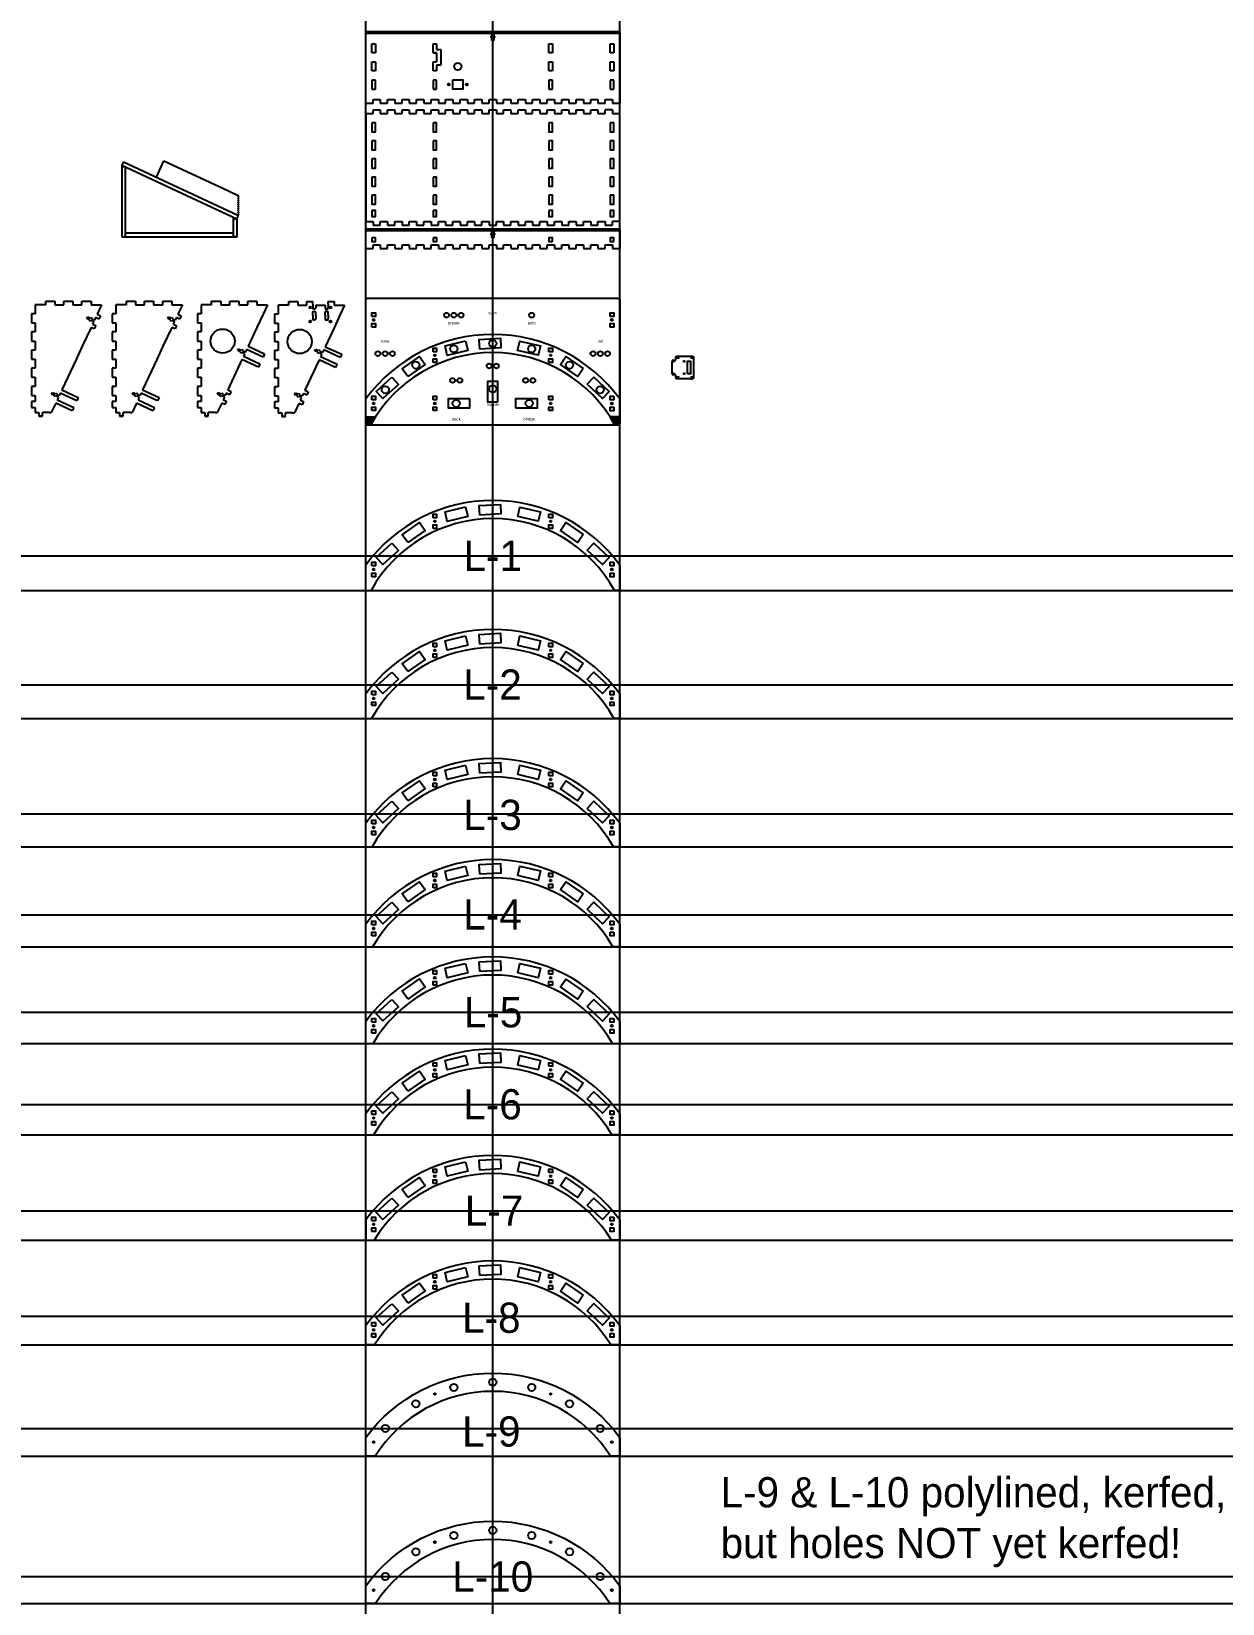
# Model space of a CAD drawing. Header units: millimetres. Extents: x -118 to 1853, y -1989 to 612.
import ezdxf
from ezdxf.enums import TextEntityAlignment as Align

# ---------------------------------------------------------------- set-up
doc = ezdxf.new("R2010")
doc.units = ezdxf.units.MM
doc.layers.add('Holes', color=1, linetype='Continuous', plot=False)
doc.layers.add('Notes', color=73, linetype='Continuous')
doc.layers.add('text', color=5, linetype='Continuous')
doc.styles.get("Standard").update_dxf_attribs({"font": 'FreeSans.ttf'})

msp = doc.modelspace()

# ---------------------------------------------------------------- texts
for s, p in [('L-9 & L-10 polylined, kerfed, ', (1022.4, -1829.6)), ('but holes NOT yet kerfed!', (1022.4, -1913.6))]:
    msp.add_text(s, height=50).set_placement(p)
at = {"layer": 'Notes'}
for s, p in [('L-9', (643.1, -1704.1)), ('L-10', (645.5, -1944))]:
    msp.add_text(s, height=50, dxfattribs=at).set_placement(p, align=Align.MIDDLE_CENTER)
at = {"layer": 'text'}
for s, p in [('preset', (581.1, 125.7)), ('save', (645.5, 142.4)), ('auto', (709.9, 125.7)), ('tone', (467.8, 95.4)), ('vol', (823.7, 95.4)), ('middle', (645.5, -9.6)), ('neck', (585.1, -33.6)), ('bridge', (705.6, -33.2))]:
    msp.add_text(s, height=5, dxfattribs=at).set_placement(p, align=Align.BOTTOM_CENTER)

# ---------------------------------------------------------------- blocks, each defined once
blk = doc.blocks.new('footswitch')
blk.add_lwpolyline([(-22, -8), (-22, 8), (13, 8), (13, -8)], close=True)
blk.add_circle((0, 0), 6)
blk = doc.blocks.new('Square hole unit')
for points in [[(-3, 6), (-3, 12), (3, 12), (3, 6)], [(-3, -12), (-3, -6), (3, -6), (3, -12)]]:
    blk.add_lwpolyline(points, close=True)
blk.add_circle((0, 0), 1.5)
blk = doc.blocks.new('SD Support')
for p, q in [((24.4, 31.1), (27.1, 31.1)), ((-6, 2), (-6, 22.2)), ((-6, 2), (-6, 22.2)), ((-4, 24.2), (0, 24.2)), ((0, 0), (-4, 0)), ((24.4, -6.9), (27.1, -6.9))]:
    blk.add_line(p, q)
for points in [[(0, 24.2), (0, 29.1, -0.4142136), (2, 31.1), (24.4, 31.1)], [(26.8, 31.1), (27.4, 31.1, -0.4142136), (29.4, 29.1), (29.4, -4.9, -0.4142136), (27.4, -6.9), (26.8, -6.9)], [(24.4, -6.9), (2, -6.9, -0.4142136), (0, -4.9), (0, 0)]]:
    blk.add_lwpolyline(points, format="xyb")
for centre, start, end in [((-4, 22.2), 90, 180), ((-4, 2), 180, 270)]:
    blk.add_arc(centre, 2, start, end)
at = {"layer": 'Holes'}
blk.add_lwpolyline([(19.4, 1.85), (19.4, 22.35), (24.4, 22.35), (24.4, 1.85)], close=True, dxfattribs=at)
for centre, radius in [((3.75, 28.85), 1.5), ((27.15, 28.85), 1.5), ((-4.1, 22.35), 1), ((-4.1, 1.85), 1), ((13.9, 22.35), 1), ((13.9, 1.85), 1), ((3.75, -4.65), 1.5), ((27.15, -4.65), 1.5)]:
    blk.add_circle(centre, radius, dxfattribs=at)
blk = doc.blocks.new('M3 Bolt Nut Slot')
for p, q in [((-12.4, -3), (-12.4, 0)), ((-12.4, 0), (-7.4, 0)), ((-7.4, 0), (-7.4, 1.25)), ((-7.4, 1.25), (-5, 1.25)), ((-5, 1.25), (-5, 0)), ((-5, 0), (0, 0)), ((-7.4, -3), (-12.4, -3)), ((-7.4, -4.25), (-7.4, -3)), ((-5, -4.25), (-7.4, -4.25)), ((0, -3), (-5, -3)), ((-5, -3), (-5, -4.25))]:
    blk.add_line(p, q)
blk = doc.blocks.new('Side Panel')
for p, q in [((17.5, 0), (0, 0)), ((0, 0), (0, -15)), ((17.5, 0), (17.5, 6)), ((17.5, 6), (32.5, 6)), ((32.5, 6), (32.5, 0)), ((47.5, 0), (47.5, 6)), ((47.5, 6), (62.5, 6)), ((62.5, 6), (62.5, 0)), ((77.5, 0), (77.5, 6)), ((77.5, 6), (92.5, 6)), ((92.5, 6), (92.5, 0)), ((92.5, 6), (92.5, 0)), ((0, -15), (-6, -15)), ((-6, -15), (-6, -30)), ((32.5, 0), (47.5, 0)), ((62.5, 0), (77.5, 0)), ((92.5, 0), (110, 0)), ((100.1, -21.2), (98.2, -25.3)), ((105.5, -23.7), (100.1, -21.2)), ((110, 0), (102.6, -15.7)), ((102.6, -15.7), (108, -18.3)), ((108, -18.3), (105.5, -23.7)), ((-6, -30), (0, -30)), ((0, -45), (-6, -45)), ((-6, -45), (-6, -60)), ((0, -30), (0, -45)), ((92.5, -37.5), (77.9, -68.8)), ((97.9, -40), (92.5, -37.5)), ((96.9, -28), (95, -32.1)), ((95, -32.1), (100.4, -34.6)), ((100.4, -34.6), (97.9, -40)), ((-6, -60), (0, -60)), ((0, -75), (-6, -75)), ((-6, -75), (-6, -90)), ((0, -60), (0, -75)), ((77.9, -68.8), (67.7, -90.5)), ((-6, -90), (0, -90)), ((0, -90), (0, -105)), ((67.7, -90.5), (44.3, -140.8)), ((0, -105), (-6, -105)), ((-6, -105), (-6, -120)), ((-6, -120), (0, -120)), ((0, -120), (0, -135)), ((0, -135), (-6, -135)), ((-6, -135), (-6, -150)), ((-6, -150), (0, -150)), ((0, -150), (0, -160)), ((38.6, -153.1), (36.7, -157.1)), ((41.7, -146.3), (39.8, -150.3)), ((68.9, -158.9), (41.7, -146.3)), ((44.3, -140.8), (71.5, -153.5)), ((71.5, -153.5), (68.9, -158.9)), ((0, -160), (-6, -160)), ((-6, -160), (-6, -170)), ((-6, -170), (0, -170)), ((0, -170), (0, -178.3)), ((6, -178.3), (6, -184.3)), ((12, -184.3), (12, -178.3)), ((24, -178.3), (12, -178.3)), ((24, -178.3), (26.8, -178.3)), ((34.1, -162.6), (26.8, -178.3)), ((61.3, -175.3), (34.1, -162.6)), ((36.7, -157.1), (63.9, -169.8)), ((63.9, -169.8), (61.3, -175.3)), ((6, -184.3), (12, -184.3))]:
    blk.add_line(p, q)
for points in [[(0, -178.3), (6, -178.3)], [(12, -184.3), (6, -184.3)]]:
    blk.add_lwpolyline(points)
at = {"rotation": 335}
for p in [(98.2, -25.3), (39.8, -150.3)]:
    blk.add_blockref('M3 Bolt Nut Slot', p, dxfattribs=at)
blk = doc.blocks.new('Right Inner Support')
for p, q in [((17.5, 0), (0, 0)), ((0, 0), (0, -15)), ((17.5, 0), (17.5, 6)), ((17.5, 6), (32.5, 6)), ((32.5, 6), (32.5, 0)), ((47.5, 0), (47.5, 6)), ((47.5, 6), (62.5, 6)), ((62.5, 6), (62.5, 0)), ((77.5, 0), (77.5, 6)), ((77.5, 6), (92.5, 6)), ((92.5, 6), (92.5, 0)), ((92.5, 6), (92.5, 0)), ((0, -15), (-6, -15)), ((-6, -15), (-6, -30)), ((32.5, 0), (47.5, 0)), ((62.5, 0), (77.5, 0)), ((92.5, 0), (110, 0)), ((102.6, -15.7), (92.5, -37.5)), ((110, 0), (102.6, -15.7)), ((-6, -30), (0, -30)), ((0, -45), (-6, -45)), ((-6, -45), (-6, -60)), ((0, -30), (0, -45)), ((92.5, -37.5), (77.9, -68.8)), ((-6, -60), (0, -60)), ((0, -75), (-6, -75)), ((-6, -75), (-6, -90)), ((0, -60), (0, -75)), ((75.4, -74.2), (73.4, -78.3)), ((102.5, -86.9), (75.4, -74.2)), ((77.9, -68.8), (105.1, -81.4)), ((-6, -90), (0, -90)), ((0, -90), (0, -105)), ((67.7, -90.5), (44.3, -140.8)), ((94.9, -103.2), (67.7, -90.5)), ((72.2, -81), (70.3, -85.1)), ((70.3, -85.1), (97.5, -97.8)), ((97.5, -97.8), (94.9, -103.2)), ((105.1, -81.4), (102.5, -86.9)), ((0, -105), (-6, -105)), ((-6, -105), (-6, -120)), ((-6, -120), (0, -120)), ((0, -120), (0, -135)), ((0, -135), (-6, -135)), ((-6, -135), (-6, -150)), ((-6, -150), (0, -150)), ((0, -150), (0, -160)), ((38.6, -153.1), (36.7, -157.1)), ((41.7, -146.3), (39.8, -150.3)), ((47.2, -148.8), (41.7, -146.3)), ((44.3, -140.8), (49.7, -143.4)), ((49.7, -143.4), (47.2, -148.8)), ((0, -160), (-6, -160)), ((-6, -160), (-6, -170)), ((-6, -170), (0, -170)), ((0, -170), (0, -178.3)), ((6, -178.3), (6, -184.3)), ((12, -184.3), (12, -178.3)), ((24, -178.3), (12, -178.3)), ((24, -178.3), (26.8, -178.3)), ((34.1, -162.6), (26.8, -178.3)), ((39.6, -165.1), (34.1, -162.6)), ((36.7, -157.1), (42.1, -159.7)), ((42.1, -159.7), (39.6, -165.1)), ((6, -184.3), (12, -184.3))]:
    blk.add_line(p, q)
for points in [[(0, -178.3), (6, -178.3)], [(12, -184.3), (6, -184.3)]]:
    blk.add_lwpolyline(points)
at = {"layer": 'Holes'}
blk.add_circle((35.6, -60.2), 20, dxfattribs=at)
at = {"rotation": 335}
for p in [(73.4, -78.3), (39.8, -150.3)]:
    blk.add_blockref('M3 Bolt Nut Slot', p, dxfattribs=at)
blk = doc.blocks.new('Left Inner Support')
for p, q in [((17.5, 0), (0, 0)), ((0, 0), (0, -15)), ((17.5, 0), (17.5, 6)), ((17.5, 6), (32.5, 6)), ((32.5, 6), (32.5, 0)), ((47.5, 0), (47.5, 6)), ((47.5, 6), (57.2, 6)), ((57.2, 1.5), (57.2, 6)), ((57.2, 1.5), (57.2, -4.5)), ((82.7, 1.5), (82.7, 6)), ((82.7, 6), (82.8, 6)), ((82.7, 1.5), (82.7, -4.5)), ((82.8, 6), (92.5, 6)), ((92.5, 6), (92.5, 0)), ((0, -15), (-6, -15)), ((-6, -15), (-6, -30)), ((32.5, 0), (47.5, 0)), ((62.9, 0), (62.2, 0)), ((62.2, 0), (62.2, -4.5)), ((63, 0), (77, 0)), ((76.9, 0), (77.7, 0)), ((77.7, 0), (77.7, -4.5)), ((92.5, 0), (110, 0)), ((102.6, -15.7), (92.5, -37.5)), ((110, 0), (102.6, -15.7)), ((-6, -30), (0, -30)), ((0, -45), (-6, -45)), ((-6, -45), (-6, -60)), ((0, -30), (0, -45)), ((92.5, -37.5), (77.9, -68.8)), ((-6, -60), (0, -60)), ((0, -75), (-6, -75)), ((-6, -75), (-6, -90)), ((0, -60), (0, -75)), ((75.4, -74.2), (73.4, -78.3)), ((102.5, -86.9), (75.4, -74.2)), ((77.9, -68.8), (105.1, -81.4)), ((-6, -90), (0, -90)), ((0, -90), (0, -105)), ((67.7, -90.5), (44.3, -140.8)), ((94.9, -103.2), (67.7, -90.5)), ((72.2, -81), (70.3, -85.1)), ((70.3, -85.1), (97.5, -97.8)), ((97.5, -97.8), (94.9, -103.2)), ((105.1, -81.4), (102.5, -86.9)), ((0, -105), (-6, -105)), ((-6, -105), (-6, -120)), ((-6, -120), (0, -120)), ((0, -120), (0, -135)), ((0, -135), (-6, -135)), ((-6, -135), (-6, -150)), ((-6, -150), (0, -150)), ((0, -150), (0, -160)), ((38.6, -153.1), (36.7, -157.1)), ((41.7, -146.3), (39.8, -150.3)), ((47.2, -148.8), (41.7, -146.3)), ((44.3, -140.8), (49.7, -143.4)), ((49.7, -143.4), (47.2, -148.8)), ((0, -160), (-6, -160)), ((-6, -160), (-6, -170)), ((-6, -170), (0, -170)), ((0, -170), (0, -178.3)), ((6, -178.3), (6, -184.3)), ((12, -184.3), (12, -178.3)), ((24, -178.3), (12, -178.3)), ((24, -178.3), (26.8, -178.3)), ((34.1, -162.6), (26.8, -178.3)), ((39.6, -165.1), (34.1, -162.6)), ((36.7, -157.1), (42.1, -159.7)), ((42.1, -159.7), (39.6, -165.1)), ((6, -184.3), (12, -184.3))]:
    blk.add_line(p, q)
for points in [[(0, -178.3), (6, -178.3)], [(12, -184.3), (6, -184.3)]]:
    blk.add_lwpolyline(points)
at = {"extrusion": (0, 0, -1)}
blk.add_arc((-59.7, -4.5), 2.5, 180, 0, dxfattribs=at)
blk.add_arc((80.2, -4.5), 2.5, 180, 0)
at = {"layer": 'Holes'}
for p, q in [((57.2, -16.5), (57.2, -12.5)), ((57.2, -16.5), (57.2, -22.5)), ((62.2, -16.5), (62.2, -12.5)), ((62.2, -16.5), (62.2, -22.5)), ((77.7, -16.5), (77.7, -12.5)), ((77.7, -16.5), (77.7, -22.5)), ((82.7, -16.5), (82.7, -12.5)), ((82.7, -16.5), (82.7, -22.5))]:
    blk.add_line(p, q, dxfattribs=at)
for centre, radius in [((53.2, -3.8), 1.5), ((53.2, -27.2), 1.5), ((86.7, -3.8), 1.5), ((86.7, -27.2), 1.5), ((35.6, -60.2), 20)]:
    blk.add_circle(centre, radius, dxfattribs=at)
at = {"layer": 'Holes', "extrusion": (0, 0, -1)}
for centre, start, end in [((-59.7, -12.5), 0, 180), ((-59.7, -22.5), 180, 0)]:
    blk.add_arc(centre, 2.5, start, end, dxfattribs=at)
at = {"layer": 'Holes'}
for centre, start, end in [((80.2, -12.5), 0, 180), ((80.2, -22.5), 180, 0)]:
    blk.add_arc(centre, 2.5, start, end, dxfattribs=at)
at = {"rotation": 335}
for p in [(73.4, -78.3), (39.8, -150.3)]:
    blk.add_blockref('M3 Bolt Nut Slot', p, dxfattribs=at)
blk = doc.blocks.new('Side View')
for p, q in [((2.5, 124.2), (0, 118.7)), ((0, 118.7), (0, 0)), ((0, 118.7), (190.3, 30)), ((6, 116), (0, 116)), ((6, 0), (6, 116)), ((57, 98.8), (69.6, 126)), ((69.6, 126), (168.3, 80)), ((168.3, 80), (190.3, 69.7)), ((190.3, 69.7), (192.9, 68.5)), ((192.9, 68.5), (191.6, 65.8)), ((191.6, 65.8), (192.9, 65.2)), ((192.9, 65.2), (191.6, 62.5)), ((191.6, 62.5), (192.9, 61.9)), ((192.9, 61.9), (191.6, 59.2)), ((191.6, 59.2), (192.9, 58.6)), ((192.9, 58.6), (191.6, 55.9)), ((191.6, 55.9), (192.9, 55.3)), ((192.9, 55.3), (191.6, 52.6)), ((191.6, 52.6), (192.9, 52)), ((184.3, 30), (184.3, 32.8)), ((190.3, 30), (192.9, 35.4)), ((192.9, 52), (191.6, 49.3)), ((191.6, 49.3), (192.9, 48.7)), ((192.9, 48.7), (191.6, 46)), ((191.6, 46), (192.9, 45.4)), ((192.9, 45.4), (191.6, 42.6)), ((191.6, 42.6), (192.9, 42.1)), ((192.9, 42.1), (191.6, 39.3)), ((191.6, 39.3), (192.9, 38.7)), ((192.9, 38.7), (191.6, 36)), ((192.9, 35.4), (191.6, 36)), ((0, 0), (6, 0)), ((184.3, 6), (6, 6)), ((6, 0), (184.3, 0)), ((184.3, 0), (184.3, 6)), ((184.3, 0), (190.3, 0))]:
    blk.add_line(p, q)
blk.add_lwpolyline([(2.5, 124.2), (191.6, 36)])
blk.add_lwpolyline([(190.3, 30), (190.3, 0), (184.3, 0), (184.3, 30)], close=True)
blk = doc.blocks.new('Front Panel')
for p, q in [((0, 0), (208.5, 0)), ((0, 0), (208.5, 0)), ((0, 0), (208.5, 0)), ((0, 0), (208.5, 0)), ((0, 0), (208.5, 0)), ((0, 0), (208.5, 0)), ((0, 0), (208.5, 0)), ((0, 0), (208.5, 0)), ((0, 0), (208.5, 0)), ((0, 0), (208.5, 0)), ((0, 0), (208.5, 0)), ((0, 0), (208.5, 0)), ((0, 0), (208.5, 0)), ((0, 0), (208.5, 0)), ((0, 0), (208.5, 0)), ((0, 0), (208.5, 0)), ((0, 0), (208.5, 0)), ((0, 0), (208.5, 0)), ((0, 0), (208.5, 0)), ((0, 0), (208.5, 0)), ((0, 0), (208.5, 0)), ((0, 0), (208.5, 0)), ((0, 0), (208.5, 0)), ((0, 0), (208.5, 0)), ((0, 0), (208.5, 0)), ((0, 0), (208.5, 0)), ((0, 0), (208.5, 0)), ((0, 0), (208.5, 0)), ((0, 0), (208.5, 0)), ((0, -32.798), (0, 0)), ((0, 0), (208.5, 0)), ((208.5, -2.798), (208.5, 0)), ((208.5, -2.798), (208.5, 0)), ((208.5, -2.798), (208.5, 0)), ((208.5, -2.798), (208.5, 0)), ((208.5, -2.798), (208.5, 0)), ((208.5, -2.798), (208.5, 0)), ((208.5, -2.798), (208.5, 0)), ((208.5, -2.798), (208.5, 0)), ((208.5, -2.798), (208.5, 0)), ((208.5, -2.798), (208.5, 0)), ((208.5, -2.798), (208.5, 0)), ((208.5, -2.798), (208.5, 0)), ((208.5, -2.798), (208.5, 0)), ((208.5, -2.798), (208.5, 0)), ((208.5, -2.798), (208.5, 0)), ((208.5, -2.798), (208.5, 0)), ((208.5, -2.798), (208.5, 0)), ((208.5, -2.798), (208.5, 0)), ((208.5, -2.798), (208.5, 0)), ((208.5, -2.798), (208.5, 0)), ((208.5, -2.798), (208.5, 0)), ((208.5, -2.798), (208.5, 0)), ((208.5, -2.798), (208.5, 0)), ((208.5, -2.798), (208.5, 0)), ((208.5, -2.798), (208.5, 0)), ((208.5, -2.798), (208.5, 0)), ((208.5, -2.798), (208.5, 0)), ((208.5, -2.798), (208.5, 0)), ((208.5, -2.798), (208.5, 0)), ((208.5, -2.798), (208.5, 0)), ((211.5, -2.798), (211.5, 0)), ((211.5, 0), (420, 0)), ((211.5, -2.798), (211.5, 0)), ((211.5, 0), (420, 0)), ((211.5, -2.798), (211.5, 0)), ((211.5, 0), (420, 0)), ((211.5, -2.798), (211.5, 0)), ((211.5, 0), (420, 0)), ((211.5, -2.798), (211.5, 0)), ((211.5, 0), (420, 0)), ((211.5, -2.798), (211.5, 0)), ((211.5, 0), (420, 0)), ((211.5, -2.798), (211.5, 0)), ((211.5, 0), (420, 0)), ((211.5, -2.798), (211.5, 0)), ((211.5, 0), (420, 0)), ((211.5, -2.798), (211.5, 0)), ((211.5, 0), (420, 0)), ((211.5, -2.798), (211.5, 0)), ((211.5, 0), (420, 0)), ((211.5, -2.798), (211.5, 0)), ((211.5, 0), (420, 0)), ((211.5, -2.798), (211.5, 0)), ((211.5, 0), (420, 0)), ((211.5, -2.798), (211.5, 0)), ((211.5, 0), (420, 0)), ((211.5, -2.798), (211.5, 0)), ((211.5, 0), (420, 0)), ((211.5, -2.798), (211.5, 0)), ((211.5, 0), (420, 0)), ((211.5, -2.798), (211.5, 0)), ((211.5, 0), (420, 0)), ((211.5, -2.798), (211.5, 0)), ((211.5, 0), (420, 0)), ((211.5, -2.798), (211.5, 0)), ((211.5, 0), (420, 0)), ((211.5, -2.798), (211.5, 0)), ((211.5, 0), (420, 0)), ((211.5, -2.798), (211.5, 0)), ((211.5, 0), (420, 0)), ((211.5, -2.798), (211.5, 0)), ((211.5, 0), (420, 0)), ((211.5, -2.798), (211.5, 0)), ((211.5, 0), (420, 0)), ((211.5, -2.798), (211.5, 0)), ((211.5, 0), (420, 0)), ((211.5, -2.798), (211.5, 0)), ((211.5, 0), (420, 0)), ((211.5, -2.798), (211.5, 0)), ((211.5, 0), (420, 0)), ((211.5, -2.798), (211.5, 0)), ((211.5, 0), (420, 0)), ((211.5, -2.798), (211.5, 0)), ((211.5, 0), (420, 0)), ((211.5, -2.798), (211.5, 0)), ((211.5, 0), (420, 0)), ((211.5, -2.798), (211.5, 0)), ((211.5, 0), (420, 0)), ((211.5, -2.798), (211.5, 0)), ((211.5, 0), (420, 0)), ((420, 0), (420, -32.798)), ((420, 0), (420, -32.798)), ((420, 0), (420, -32.798)), ((420, 0), (420, -32.798)), ((420, 0), (420, -32.798)), ((420, 0), (420, -32.798)), ((420, 0), (420, -32.798)), ((420, 0), (420, -32.798)), ((0, -32.798), (12, -32.798)), ((0, -32.798), (12, -32.798)), ((0, -32.798), (12, -32.798)), ((0, -32.798), (12, -32.798)), ((0, -32.798), (12, -32.798)), ((0, -32.798), (12, -32.798)), ((0, -32.798), (12, -32.798)), ((0, -32.798), (12, -32.798)), ((0, -32.798), (12, -32.798)), ((0, -32.798), (12, -32.798)), ((0, -32.798), (12, -32.798)), ((0, -32.798), (12, -32.798)), ((0, -32.798), (12, -32.798)), ((0, -32.798), (12, -32.798)), ((0, -32.798), (12, -32.798)), ((0, -32.798), (12, -32.798)), ((0, -32.798), (12, -32.798)), ((0, -32.798), (12, -32.798)), ((0, -32.798), (12, -32.798)), ((0, -32.798), (12, -32.798)), ((0, -32.798), (12, -32.798)), ((0, -32.798), (12, -32.798)), ((0, -32.798), (12, -32.798)), ((0, -32.798), (12, -32.798)), ((0, -32.798), (12, -32.798)), ((0, -32.798), (12, -32.798)), ((0, -32.798), (12, -32.798)), ((0, -32.798), (12, -32.798)), ((0, -32.798), (12, -32.798)), ((0, -32.798), (12, -32.798)), ((12, -32.798), (12, -26.798)), ((12, -26.798), (24, -26.798)), ((12, -32.798), (12, -26.798)), ((12, -26.798), (24, -26.798)), ((12, -32.798), (12, -26.798)), ((12, -26.798), (24, -26.798)), ((12, -32.798), (12, -26.798)), ((12, -26.798), (24, -26.798)), ((12, -32.798), (12, -26.798)), ((12, -26.798), (24, -26.798)), ((12, -32.798), (12, -26.798)), ((12, -26.798), (24, -26.798)), ((12, -32.798), (12, -26.798)), ((12, -26.798), (24, -26.798)), ((12, -32.798), (12, -26.798)), ((12, -26.798), (24, -26.798)), ((12, -32.798), (12, -26.798)), ((12, -26.798), (24, -26.798)), ((12, -32.798), (12, -26.798)), ((12, -26.798), (24, -26.798)), ((12, -32.798), (12, -26.798)), ((12, -26.798), (24, -26.798)), ((12, -32.798), (12, -26.798)), ((12, -26.798), (24, -26.798)), ((12, -32.798), (12, -26.798)), ((12, -26.798), (24, -26.798)), ((12, -32.798), (12, -26.798)), ((12, -26.798), (24, -26.798)), ((12, -32.798), (12, -26.798)), ((12, -26.798), (24, -26.798)), ((12, -32.798), (12, -26.798)), ((12, -26.798), (24, -26.798)), ((12, -32.798), (12, -26.798)), ((12, -26.798), (24, -26.798)), ((12, -32.798), (12, -26.798)), ((12, -26.798), (24, -26.798)), ((12, -32.798), (12, -26.798)), ((12, -26.798), (24, -26.798)), ((12, -32.798), (12, -26.798)), ((12, -26.798), (24, -26.798)), ((12, -32.798), (12, -26.798)), ((12, -26.798), (24, -26.798)), ((12, -32.798), (12, -26.798)), ((12, -26.798), (24, -26.798)), ((12, -32.798), (12, -26.798)), ((12, -26.798), (24, -26.798)), ((12, -32.798), (12, -26.798)), ((12, -26.798), (24, -26.798)), ((12, -32.798), (12, -26.798)), ((12, -26.798), (24, -26.798)), ((12, -32.798), (12, -26.798)), ((12, -26.798), (24, -26.798)), ((12, -32.798), (12, -26.798)), ((12, -26.798), (24, -26.798)), ((12, -32.798), (12, -26.798)), ((12, -26.798), (24, -26.798)), ((12, -32.798), (12, -26.798)), ((12, -26.798), (24, -26.798)), ((12, -32.798), (12, -26.798)), ((12, -26.798), (24, -26.798)), ((24, -26.798), (24, -32.798)), ((24, -26.798), (24, -32.798)), ((24, -26.798), (24, -32.798)), ((24, -26.798), (24, -32.798)), ((24, -26.798), (24, -32.798)), ((24, -26.798), (24, -32.798)), ((24, -26.798), (24, -32.798)), ((24, -26.798), (24, -32.798)), ((24, -26.798), (24, -32.798)), ((24, -26.798), (24, -32.798)), ((24, -26.798), (24, -32.798)), ((24, -26.798), (24, -32.798)), ((24, -26.798), (24, -32.798)), ((24, -26.798), (24, -32.798)), ((24, -26.798), (24, -32.798)), ((24, -26.798), (24, -32.798)), ((24, -26.798), (24, -32.798)), ((24, -26.798), (24, -32.798)), ((24, -26.798), (24, -32.798)), ((24, -26.798), (24, -32.798)), ((24, -26.798), (24, -32.798)), ((24, -26.798), (24, -32.798)), ((24, -26.798), (24, -32.798)), ((24, -26.798), (24, -32.798)), ((24, -26.798), (24, -32.798)), ((24, -26.798), (24, -32.798)), ((24, -26.798), (24, -32.798)), ((24, -26.798), (24, -32.798)), ((24, -26.798), (24, -32.798)), ((24, -26.798), (24, -32.798)), ((24, -32.798), (36, -32.798)), ((24, -32.798), (36, -32.798)), ((24, -32.798), (36, -32.798)), ((24, -32.798), (36, -32.798)), ((24, -32.798), (36, -32.798)), ((24, -32.798), (36, -32.798)), ((24, -32.798), (36, -32.798)), ((24, -32.798), (36, -32.798)), ((24, -32.798), (36, -32.798)), ((24, -32.798), (36, -32.798)), ((24, -32.798), (36, -32.798)), ((24, -32.798), (36, -32.798)), ((24, -32.798), (36, -32.798)), ((24, -32.798), (36, -32.798)), ((24, -32.798), (36, -32.798)), ((24, -32.798), (36, -32.798)), ((24, -32.798), (36, -32.798)), ((24, -32.798), (36, -32.798)), ((24, -32.798), (36, -32.798)), ((24, -32.798), (36, -32.798)), ((24, -32.798), (36, -32.798)), ((24, -32.798), (36, -32.798)), ((24, -32.798), (36, -32.798)), ((24, -32.798), (36, -32.798)), ((24, -32.798), (36, -32.798)), ((24, -32.798), (36, -32.798)), ((24, -32.798), (36, -32.798)), ((24, -32.798), (36, -32.798)), ((24, -32.798), (36, -32.798)), ((24, -32.798), (36, -32.798)), ((36, -32.798), (36, -26.798)), ((36, -26.798), (48, -26.798)), ((36, -32.798), (36, -26.798)), ((36, -26.798), (48, -26.798)), ((36, -32.798), (36, -26.798)), ((36, -26.798), (48, -26.798)), ((36, -32.798), (36, -26.798)), ((36, -26.798), (48, -26.798)), ((36, -32.798), (36, -26.798)), ((36, -26.798), (48, -26.798)), ((36, -32.798), (36, -26.798)), ((36, -26.798), (48, -26.798)), ((36, -32.798), (36, -26.798)), ((36, -26.798), (48, -26.798)), ((36, -32.798), (36, -26.798)), ((36, -26.798), (48, -26.798)), ((36, -32.798), (36, -26.798)), ((36, -26.798), (48, -26.798)), ((36, -32.798), (36, -26.798)), ((36, -26.798), (48, -26.798)), ((36, -32.798), (36, -26.798)), ((36, -26.798), (48, -26.798)), ((36, -32.798), (36, -26.798)), ((36, -26.798), (48, -26.798)), ((36, -32.798), (36, -26.798)), ((36, -26.798), (48, -26.798)), ((36, -32.798), (36, -26.798)), ((36, -26.798), (48, -26.798)), ((36, -32.798), (36, -26.798)), ((36, -26.798), (48, -26.798)), ((36, -32.798), (36, -26.798)), ((36, -26.798), (48, -26.798)), ((36, -32.798), (36, -26.798)), ((36, -26.798), (48, -26.798)), ((36, -32.798), (36, -26.798)), ((36, -26.798), (48, -26.798)), ((36, -32.798), (36, -26.798)), ((36, -26.798), (48, -26.798)), ((36, -32.798), (36, -26.798)), ((36, -26.798), (48, -26.798)), ((36, -32.798), (36, -26.798)), ((36, -26.798), (48, -26.798)), ((36, -32.798), (36, -26.798)), ((36, -26.798), (48, -26.798)), ((36, -32.798), (36, -26.798)), ((36, -26.798), (48, -26.798)), ((36, -32.798), (36, -26.798)), ((36, -26.798), (48, -26.798)), ((36, -32.798), (36, -26.798)), ((36, -26.798), (48, -26.798)), ((36, -32.798), (36, -26.798)), ((36, -26.798), (48, -26.798)), ((36, -32.798), (36, -26.798)), ((36, -26.798), (48, -26.798)), ((36, -32.798), (36, -26.798)), ((36, -26.798), (48, -26.798)), ((36, -32.798), (36, -26.798)), ((36, -26.798), (48, -26.798)), ((36, -32.798), (36, -26.798)), ((36, -26.798), (48, -26.798)), ((48, -26.798), (48, -32.798)), ((48, -26.798), (48, -32.798)), ((48, -26.798), (48, -32.798)), ((48, -26.798), (48, -32.798)), ((48, -26.798), (48, -32.798)), ((48, -26.798), (48, -32.798)), ((48, -26.798), (48, -32.798)), ((48, -26.798), (48, -32.798)), ((48, -26.798), (48, -32.798)), ((48, -26.798), (48, -32.798)), ((48, -26.798), (48, -32.798)), ((48, -26.798), (48, -32.798)), ((48, -26.798), (48, -32.798)), ((48, -26.798), (48, -32.798)), ((48, -26.798), (48, -32.798)), ((48, -26.798), (48, -32.798)), ((48, -26.798), (48, -32.798)), ((48, -26.798), (48, -32.798)), ((48, -26.798), (48, -32.798)), ((48, -26.798), (48, -32.798)), ((48, -26.798), (48, -32.798)), ((48, -26.798), (48, -32.798)), ((48, -26.798), (48, -32.798)), ((48, -26.798), (48, -32.798)), ((48, -26.798), (48, -32.798)), ((48, -26.798), (48, -32.798)), ((48, -26.798), (48, -32.798)), ((48, -26.798), (48, -32.798)), ((48, -26.798), (48, -32.798)), ((48, -26.798), (48, -32.798)), ((48, -32.798), (60, -32.798)), ((48, -32.798), (60, -32.798)), ((48, -32.798), (60, -32.798)), ((48, -32.798), (60, -32.798)), ((48, -32.798), (60, -32.798)), ((48, -32.798), (60, -32.798)), ((48, -32.798), (60, -32.798)), ((48, -32.798), (60, -32.798)), ((48, -32.798), (60, -32.798)), ((48, -32.798), (60, -32.798)), ((48, -32.798), (60, -32.798)), ((48, -32.798), (60, -32.798)), ((48, -32.798), (60, -32.798)), ((48, -32.798), (60, -32.798)), ((48, -32.798), (60, -32.798)), ((48, -32.798), (60, -32.798)), ((48, -32.798), (60, -32.798)), ((48, -32.798), (60, -32.798)), ((48, -32.798), (60, -32.798)), ((48, -32.798), (60, -32.798)), ((48, -32.798), (60, -32.798)), ((48, -32.798), (60, -32.798)), ((48, -32.798), (60, -32.798)), ((48, -32.798), (60, -32.798)), ((48, -32.798), (60, -32.798)), ((48, -32.798), (60, -32.798)), ((48, -32.798), (60, -32.798)), ((48, -32.798), (60, -32.798)), ((48, -32.798), (60, -32.798)), ((48, -32.798), (60, -32.798)), ((60, -32.798), (60, -26.798)), ((60, -26.798), (72, -26.798)), ((60, -32.798), (60, -26.798)), ((60, -26.798), (72, -26.798)), ((60, -32.798), (60, -26.798)), ((60, -26.798), (72, -26.798)), ((60, -32.798), (60, -26.798)), ((60, -26.798), (72, -26.798)), ((60, -32.798), (60, -26.798)), ((60, -26.798), (72, -26.798)), ((60, -32.798), (60, -26.798)), ((60, -26.798), (72, -26.798)), ((60, -32.798), (60, -26.798)), ((60, -26.798), (72, -26.798)), ((60, -32.798), (60, -26.798)), ((60, -26.798), (72, -26.798)), ((60, -32.798), (60, -26.798)), ((60, -26.798), (72, -26.798)), ((60, -32.798), (60, -26.798)), ((60, -26.798), (72, -26.798)), ((60, -32.798), (60, -26.798)), ((60, -26.798), (72, -26.798)), ((60, -32.798), (60, -26.798)), ((60, -26.798), (72, -26.798)), ((60, -32.798), (60, -26.798)), ((60, -26.798), (72, -26.798)), ((60, -32.798), (60, -26.798)), ((60, -26.798), (72, -26.798)), ((60, -32.798), (60, -26.798)), ((60, -26.798), (72, -26.798)), ((60, -32.798), (60, -26.798)), ((60, -26.798), (72, -26.798)), ((60, -32.798), (60, -26.798)), ((60, -26.798), (72, -26.798)), ((60, -32.798), (60, -26.798)), ((60, -26.798), (72, -26.798)), ((60, -32.798), (60, -26.798)), ((60, -26.798), (72, -26.798)), ((60, -32.798), (60, -26.798)), ((60, -26.798), (72, -26.798)), ((60, -32.798), (60, -26.798)), ((60, -26.798), (72, -26.798)), ((60, -32.798), (60, -26.798)), ((60, -26.798), (72, -26.798)), ((60, -32.798), (60, -26.798)), ((60, -26.798), (72, -26.798)), ((60, -32.798), (60, -26.798)), ((60, -26.798), (72, -26.798)), ((60, -32.798), (60, -26.798)), ((60, -26.798), (72, -26.798)), ((60, -32.798), (60, -26.798)), ((60, -26.798), (72, -26.798)), ((60, -32.798), (60, -26.798)), ((60, -26.798), (72, -26.798)), ((60, -32.798), (60, -26.798)), ((60, -26.798), (72, -26.798)), ((60, -32.798), (60, -26.798)), ((60, -26.798), (72, -26.798)), ((60, -32.798), (60, -26.798)), ((60, -26.798), (72, -26.798)), ((72, -26.798), (72, -32.798)), ((72, -26.798), (72, -32.798)), ((72, -26.798), (72, -32.798)), ((72, -26.798), (72, -32.798)), ((72, -26.798), (72, -32.798)), ((72, -26.798), (72, -32.798)), ((72, -26.798), (72, -32.798)), ((72, -26.798), (72, -32.798)), ((72, -26.798), (72, -32.798)), ((72, -26.798), (72, -32.798)), ((72, -26.798), (72, -32.798)), ((72, -26.798), (72, -32.798)), ((72, -26.798), (72, -32.798)), ((72, -26.798), (72, -32.798)), ((72, -26.798), (72, -32.798)), ((72, -26.798), (72, -32.798)), ((72, -26.798), (72, -32.798)), ((72, -26.798), (72, -32.798)), ((72, -26.798), (72, -32.798)), ((72, -26.798), (72, -32.798)), ((72, -26.798), (72, -32.798)), ((72, -26.798), (72, -32.798)), ((72, -26.798), (72, -32.798)), ((72, -26.798), (72, -32.798)), ((72, -26.798), (72, -32.798)), ((72, -26.798), (72, -32.798)), ((72, -26.798), (72, -32.798)), ((72, -26.798), (72, -32.798)), ((72, -26.798), (72, -32.798)), ((72, -26.798), (72, -32.798)), ((72, -32.798), (84, -32.798)), ((72, -32.798), (84, -32.798)), ((72, -32.798), (84, -32.798)), ((72, -32.798), (84, -32.798)), ((72, -32.798), (84, -32.798)), ((72, -32.798), (84, -32.798)), ((72, -32.798), (84, -32.798)), ((72, -32.798), (84, -32.798)), ((72, -32.798), (84, -32.798)), ((72, -32.798), (84, -32.798)), ((72, -32.798), (84, -32.798)), ((72, -32.798), (84, -32.798)), ((72, -32.798), (84, -32.798)), ((72, -32.798), (84, -32.798)), ((72, -32.798), (84, -32.798)), ((72, -32.798), (84, -32.798)), ((72, -32.798), (84, -32.798)), ((72, -32.798), (84, -32.798)), ((72, -32.798), (84, -32.798)), ((72, -32.798), (84, -32.798)), ((72, -32.798), (84, -32.798)), ((72, -32.798), (84, -32.798)), ((72, -32.798), (84, -32.798)), ((72, -32.798), (84, -32.798)), ((72, -32.798), (84, -32.798)), ((72, -32.798), (84, -32.798)), ((72, -32.798), (84, -32.798)), ((72, -32.798), (84, -32.798)), ((72, -32.798), (84, -32.798)), ((72, -32.798), (84, -32.798)), ((84, -32.798), (84, -26.798)), ((84, -26.798), (96, -26.798)), ((84, -32.798), (84, -26.798)), ((84, -26.798), (96, -26.798)), ((84, -32.798), (84, -26.798)), ((84, -26.798), (96, -26.798)), ((84, -32.798), (84, -26.798)), ((84, -26.798), (96, -26.798)), ((84, -32.798), (84, -26.798)), ((84, -26.798), (96, -26.798)), ((84, -32.798), (84, -26.798)), ((84, -26.798), (96, -26.798)), ((84, -32.798), (84, -26.798)), ((84, -26.798), (96, -26.798)), ((84, -32.798), (84, -26.798)), ((84, -26.798), (96, -26.798)), ((84, -32.798), (84, -26.798)), ((84, -26.798), (96, -26.798)), ((84, -32.798), (84, -26.798)), ((84, -26.798), (96, -26.798)), ((84, -32.798), (84, -26.798)), ((84, -26.798), (96, -26.798)), ((84, -32.798), (84, -26.798)), ((84, -26.798), (96, -26.798)), ((84, -32.798), (84, -26.798)), ((84, -26.798), (96, -26.798)), ((84, -32.798), (84, -26.798)), ((84, -26.798), (96, -26.798)), ((84, -32.798), (84, -26.798)), ((84, -26.798), (96, -26.798)), ((84, -32.798), (84, -26.798)), ((84, -26.798), (96, -26.798)), ((84, -32.798), (84, -26.798)), ((84, -26.798), (96, -26.798)), ((84, -32.798), (84, -26.798)), ((84, -26.798), (96, -26.798)), ((84, -32.798), (84, -26.798)), ((84, -26.798), (96, -26.798)), ((84, -32.798), (84, -26.798)), ((84, -26.798), (96, -26.798)), ((84, -32.798), (84, -26.798)), ((84, -26.798), (96, -26.798)), ((84, -32.798), (84, -26.798)), ((84, -26.798), (96, -26.798)), ((84, -32.798), (84, -26.798)), ((84, -26.798), (96, -26.798)), ((84, -32.798), (84, -26.798)), ((84, -26.798), (96, -26.798)), ((84, -32.798), (84, -26.798)), ((84, -26.798), (96, -26.798)), ((84, -32.798), (84, -26.798)), ((84, -26.798), (96, -26.798)), ((84, -32.798), (84, -26.798)), ((84, -26.798), (96, -26.798)), ((84, -32.798), (84, -26.798)), ((84, -26.798), (96, -26.798)), ((84, -32.798), (84, -26.798)), ((84, -26.798), (96, -26.798)), ((84, -32.798), (84, -26.798)), ((84, -26.798), (96, -26.798)), ((96, -26.798), (96, -32.798)), ((96, -26.798), (96, -32.798)), ((96, -26.798), (96, -32.798)), ((96, -26.798), (96, -32.798)), ((96, -26.798), (96, -32.798)), ((96, -26.798), (96, -32.798)), ((96, -26.798), (96, -32.798)), ((96, -26.798), (96, -32.798)), ((96, -26.798), (96, -32.798)), ((96, -26.798), (96, -32.798)), ((96, -26.798), (96, -32.798)), ((96, -26.798), (96, -32.798)), ((96, -26.798), (96, -32.798)), ((96, -26.798), (96, -32.798)), ((96, -26.798), (96, -32.798)), ((96, -26.798), (96, -32.798)), ((96, -26.798), (96, -32.798)), ((96, -26.798), (96, -32.798)), ((96, -26.798), (96, -32.798)), ((96, -26.798), (96, -32.798)), ((96, -26.798), (96, -32.798)), ((96, -26.798), (96, -32.798)), ((96, -26.798), (96, -32.798)), ((96, -26.798), (96, -32.798)), ((96, -26.798), (96, -32.798)), ((96, -26.798), (96, -32.798)), ((96, -26.798), (96, -32.798)), ((96, -26.798), (96, -32.798)), ((96, -26.798), (96, -32.798)), ((96, -26.798), (96, -32.798)), ((96, -32.798), (108, -32.798)), ((96, -32.798), (108, -32.798)), ((96, -32.798), (108, -32.798)), ((96, -32.798), (108, -32.798)), ((96, -32.798), (108, -32.798)), ((96, -32.798), (108, -32.798)), ((96, -32.798), (108, -32.798)), ((96, -32.798), (108, -32.798)), ((96, -32.798), (108, -32.798)), ((96, -32.798), (108, -32.798)), ((96, -32.798), (108, -32.798)), ((96, -32.798), (108, -32.798)), ((96, -32.798), (108, -32.798)), ((96, -32.798), (108, -32.798)), ((96, -32.798), (108, -32.798)), ((96, -32.798), (108, -32.798)), ((96, -32.798), (108, -32.798)), ((96, -32.798), (108, -32.798)), ((96, -32.798), (108, -32.798)), ((96, -32.798), (108, -32.798)), ((96, -32.798), (108, -32.798)), ((96, -32.798), (108, -32.798)), ((96, -32.798), (108, -32.798)), ((96, -32.798), (108, -32.798)), ((96, -32.798), (108, -32.798)), ((96, -32.798), (108, -32.798)), ((96, -32.798), (108, -32.798)), ((96, -32.798), (108, -32.798)), ((96, -32.798), (108, -32.798)), ((96, -32.798), (108, -32.798)), ((108, -32.798), (108, -26.798)), ((108, -26.798), (120, -26.798)), ((108, -32.798), (108, -26.798)), ((108, -26.798), (120, -26.798)), ((108, -32.798), (108, -26.798)), ((108, -26.798), (120, -26.798)), ((108, -32.798), (108, -26.798)), ((108, -26.798), (120, -26.798)), ((108, -32.798), (108, -26.798)), ((108, -26.798), (120, -26.798)), ((108, -32.798), (108, -26.798)), ((108, -26.798), (120, -26.798)), ((108, -32.798), (108, -26.798)), ((108, -26.798), (120, -26.798)), ((108, -32.798), (108, -26.798)), ((108, -26.798), (120, -26.798)), ((108, -32.798), (108, -26.798)), ((108, -26.798), (120, -26.798)), ((108, -32.798), (108, -26.798)), ((108, -26.798), (120, -26.798)), ((108, -32.798), (108, -26.798)), ((108, -26.798), (120, -26.798)), ((108, -32.798), (108, -26.798)), ((108, -26.798), (120, -26.798)), ((108, -32.798), (108, -26.798)), ((108, -26.798), (120, -26.798)), ((108, -32.798), (108, -26.798)), ((108, -26.798), (120, -26.798)), ((108, -32.798), (108, -26.798)), ((108, -26.798), (120, -26.798)), ((108, -32.798), (108, -26.798)), ((108, -26.798), (120, -26.798)), ((108, -32.798), (108, -26.798)), ((108, -26.798), (120, -26.798)), ((108, -32.798), (108, -26.798)), ((108, -26.798), (120, -26.798)), ((108, -32.798), (108, -26.798)), ((108, -26.798), (120, -26.798)), ((108, -32.798), (108, -26.798)), ((108, -26.798), (120, -26.798)), ((108, -32.798), (108, -26.798)), ((108, -26.798), (120, -26.798)), ((108, -32.798), (108, -26.798)), ((108, -26.798), (120, -26.798)), ((108, -32.798), (108, -26.798)), ((108, -26.798), (120, -26.798)), ((108, -32.798), (108, -26.798)), ((108, -26.798), (120, -26.798)), ((108, -32.798), (108, -26.798)), ((108, -26.798), (120, -26.798)), ((108, -32.798), (108, -26.798)), ((108, -26.798), (120, -26.798)), ((108, -32.798), (108, -26.798)), ((108, -26.798), (120, -26.798)), ((108, -32.798), (108, -26.798)), ((108, -26.798), (120, -26.798)), ((108, -32.798), (108, -26.798)), ((108, -26.798), (120, -26.798)), ((108, -32.798), (108, -26.798)), ((108, -26.798), (120, -26.798)), ((120, -26.798), (120, -32.798)), ((120, -26.798), (120, -32.798)), ((120, -26.798), (120, -32.798)), ((120, -26.798), (120, -32.798)), ((120, -26.798), (120, -32.798)), ((120, -26.798), (120, -32.798)), ((120, -26.798), (120, -32.798)), ((120, -26.798), (120, -32.798)), ((120, -26.798), (120, -32.798)), ((120, -26.798), (120, -32.798)), ((120, -26.798), (120, -32.798)), ((120, -26.798), (120, -32.798)), ((120, -26.798), (120, -32.798)), ((120, -26.798), (120, -32.798)), ((120, -26.798), (120, -32.798)), ((120, -26.798), (120, -32.798)), ((120, -26.798), (120, -32.798)), ((120, -26.798), (120, -32.798)), ((120, -26.798), (120, -32.798)), ((120, -26.798), (120, -32.798)), ((120, -26.798), (120, -32.798)), ((120, -26.798), (120, -32.798)), ((120, -26.798), (120, -32.798)), ((120, -26.798), (120, -32.798)), ((120, -26.798), (120, -32.798)), ((120, -26.798), (120, -32.798)), ((120, -26.798), (120, -32.798)), ((120, -26.798), (120, -32.798)), ((120, -26.798), (120, -32.798)), ((120, -26.798), (120, -32.798)), ((120, -32.798), (132, -32.798)), ((120, -32.798), (132, -32.798)), ((120, -32.798), (132, -32.798)), ((120, -32.798), (132, -32.798)), ((120, -32.798), (132, -32.798)), ((120, -32.798), (132, -32.798)), ((120, -32.798), (132, -32.798)), ((120, -32.798), (132, -32.798)), ((120, -32.798), (132, -32.798)), ((120, -32.798), (132, -32.798)), ((120, -32.798), (132, -32.798)), ((120, -32.798), (132, -32.798)), ((120, -32.798), (132, -32.798)), ((120, -32.798), (132, -32.798)), ((120, -32.798), (132, -32.798)), ((120, -32.798), (132, -32.798)), ((120, -32.798), (132, -32.798)), ((120, -32.798), (132, -32.798)), ((120, -32.798), (132, -32.798)), ((120, -32.798), (132, -32.798)), ((120, -32.798), (132, -32.798)), ((120, -32.798), (132, -32.798)), ((120, -32.798), (132, -32.798)), ((120, -32.798), (132, -32.798)), ((120, -32.798), (132, -32.798)), ((120, -32.798), (132, -32.798)), ((120, -32.798), (132, -32.798)), ((120, -32.798), (132, -32.798)), ((120, -32.798), (132, -32.798)), ((120, -32.798), (132, -32.798)), ((132, -32.798), (132, -26.798)), ((132, -26.798), (144, -26.798)), ((132, -32.798), (132, -26.798)), ((132, -26.798), (144, -26.798)), ((132, -32.798), (132, -26.798)), ((132, -26.798), (144, -26.798)), ((132, -32.798), (132, -26.798)), ((132, -26.798), (144, -26.798)), ((132, -32.798), (132, -26.798)), ((132, -26.798), (144, -26.798)), ((132, -32.798), (132, -26.798)), ((132, -26.798), (144, -26.798)), ((132, -32.798), (132, -26.798)), ((132, -26.798), (144, -26.798)), ((132, -32.798), (132, -26.798)), ((132, -26.798), (144, -26.798)), ((132, -32.798), (132, -26.798)), ((132, -26.798), (144, -26.798)), ((132, -32.798), (132, -26.798)), ((132, -26.798), (144, -26.798)), ((132, -32.798), (132, -26.798)), ((132, -26.798), (144, -26.798)), ((132, -32.798), (132, -26.798)), ((132, -26.798), (144, -26.798)), ((132, -32.798), (132, -26.798)), ((132, -26.798), (144, -26.798)), ((132, -32.798), (132, -26.798)), ((132, -26.798), (144, -26.798)), ((132, -32.798), (132, -26.798)), ((132, -26.798), (144, -26.798)), ((132, -32.798), (132, -26.798)), ((132, -26.798), (144, -26.798)), ((132, -32.798), (132, -26.798)), ((132, -26.798), (144, -26.798)), ((132, -32.798), (132, -26.798)), ((132, -26.798), (144, -26.798)), ((132, -32.798), (132, -26.798)), ((132, -26.798), (144, -26.798)), ((132, -32.798), (132, -26.798)), ((132, -26.798), (144, -26.798)), ((132, -32.798), (132, -26.798)), ((132, -26.798), (144, -26.798)), ((132, -32.798), (132, -26.798)), ((132, -26.798), (144, -26.798)), ((132, -32.798), (132, -26.798)), ((132, -26.798), (144, -26.798)), ((132, -32.798), (132, -26.798)), ((132, -26.798), (144, -26.798)), ((132, -32.798), (132, -26.798)), ((132, -26.798), (144, -26.798)), ((132, -32.798), (132, -26.798)), ((132, -26.798), (144, -26.798)), ((132, -32.798), (132, -26.798)), ((132, -26.798), (144, -26.798)), ((132, -32.798), (132, -26.798)), ((132, -26.798), (144, -26.798)), ((132, -32.798), (132, -26.798)), ((132, -26.798), (144, -26.798)), ((132, -32.798), (132, -26.798)), ((132, -26.798), (144, -26.798)), ((144, -26.798), (144, -32.798)), ((144, -26.798), (144, -32.798)), ((144, -26.798), (144, -32.798)), ((144, -26.798), (144, -32.798)), ((144, -26.798), (144, -32.798)), ((144, -26.798), (144, -32.798)), ((144, -26.798), (144, -32.798)), ((144, -26.798), (144, -32.798)), ((144, -26.798), (144, -32.798)), ((144, -26.798), (144, -32.798)), ((144, -26.798), (144, -32.798)), ((144, -26.798), (144, -32.798)), ((144, -26.798), (144, -32.798)), ((144, -26.798), (144, -32.798)), ((144, -26.798), (144, -32.798)), ((144, -26.798), (144, -32.798)), ((144, -26.798), (144, -32.798)), ((144, -26.798), (144, -32.798)), ((144, -26.798), (144, -32.798)), ((144, -26.798), (144, -32.798)), ((144, -26.798), (144, -32.798)), ((144, -26.798), (144, -32.798)), ((144, -26.798), (144, -32.798)), ((144, -26.798), (144, -32.798)), ((144, -26.798), (144, -32.798)), ((144, -26.798), (144, -32.798)), ((144, -26.798), (144, -32.798)), ((144, -26.798), (144, -32.798)), ((144, -26.798), (144, -32.798)), ((144, -26.798), (144, -32.798)), ((144, -32.798), (156, -32.798)), ((144, -32.798), (156, -32.798)), ((144, -32.798), (156, -32.798)), ((144, -32.798), (156, -32.798)), ((144, -32.798), (156, -32.798)), ((144, -32.798), (156, -32.798)), ((144, -32.798), (156, -32.798)), ((144, -32.798), (156, -32.798)), ((144, -32.798), (156, -32.798)), ((144, -32.798), (156, -32.798)), ((144, -32.798), (156, -32.798)), ((144, -32.798), (156, -32.798)), ((144, -32.798), (156, -32.798)), ((144, -32.798), (156, -32.798)), ((144, -32.798), (156, -32.798)), ((144, -32.798), (156, -32.798)), ((144, -32.798), (156, -32.798)), ((144, -32.798), (156, -32.798)), ((144, -32.798), (156, -32.798)), ((144, -32.798), (156, -32.798)), ((144, -32.798), (156, -32.798)), ((144, -32.798), (156, -32.798)), ((144, -32.798), (156, -32.798)), ((144, -32.798), (156, -32.798)), ((144, -32.798), (156, -32.798)), ((144, -32.798), (156, -32.798)), ((144, -32.798), (156, -32.798)), ((144, -32.798), (156, -32.798)), ((144, -32.798), (156, -32.798)), ((144, -32.798), (156, -32.798)), ((156, -32.798), (156, -26.798)), ((156, -26.798), (168, -26.798)), ((156, -32.798), (156, -26.798)), ((156, -26.798), (168, -26.798)), ((156, -32.798), (156, -26.798)), ((156, -26.798), (168, -26.798)), ((156, -32.798), (156, -26.798)), ((156, -26.798), (168, -26.798)), ((156, -32.798), (156, -26.798)), ((156, -26.798), (168, -26.798)), ((156, -32.798), (156, -26.798)), ((156, -26.798), (168, -26.798)), ((156, -32.798), (156, -26.798)), ((156, -26.798), (168, -26.798)), ((156, -32.798), (156, -26.798)), ((156, -26.798), (168, -26.798)), ((156, -32.798), (156, -26.798)), ((156, -26.798), (168, -26.798)), ((156, -32.798), (156, -26.798)), ((156, -26.798), (168, -26.798)), ((156, -32.798), (156, -26.798)), ((156, -26.798), (168, -26.798)), ((156, -32.798), (156, -26.798)), ((156, -26.798), (168, -26.798)), ((156, -32.798), (156, -26.798)), ((156, -26.798), (168, -26.798)), ((156, -32.798), (156, -26.798)), ((156, -26.798), (168, -26.798)), ((156, -32.798), (156, -26.798)), ((156, -26.798), (168, -26.798)), ((156, -32.798), (156, -26.798)), ((156, -26.798), (168, -26.798)), ((156, -32.798), (156, -26.798)), ((156, -26.798), (168, -26.798)), ((156, -32.798), (156, -26.798)), ((156, -26.798), (168, -26.798)), ((156, -32.798), (156, -26.798)), ((156, -26.798), (168, -26.798)), ((156, -32.798), (156, -26.798)), ((156, -26.798), (168, -26.798)), ((156, -32.798), (156, -26.798)), ((156, -26.798), (168, -26.798)), ((156, -32.798), (156, -26.798)), ((156, -26.798), (168, -26.798)), ((156, -32.798), (156, -26.798)), ((156, -26.798), (168, -26.798)), ((156, -32.798), (156, -26.798)), ((156, -26.798), (168, -26.798)), ((156, -32.798), (156, -26.798)), ((156, -26.798), (168, -26.798)), ((156, -32.798), (156, -26.798)), ((156, -26.798), (168, -26.798)), ((156, -32.798), (156, -26.798)), ((156, -26.798), (168, -26.798)), ((156, -32.798), (156, -26.798)), ((156, -26.798), (168, -26.798)), ((156, -32.798), (156, -26.798)), ((156, -26.798), (168, -26.798)), ((156, -32.798), (156, -26.798)), ((156, -26.798), (168, -26.798)), ((168, -26.798), (168, -32.798)), ((168, -26.798), (168, -32.798)), ((168, -26.798), (168, -32.798)), ((168, -26.798), (168, -32.798)), ((168, -26.798), (168, -32.798)), ((168, -26.798), (168, -32.798)), ((168, -26.798), (168, -32.798)), ((168, -26.798), (168, -32.798)), ((168, -26.798), (168, -32.798)), ((168, -26.798), (168, -32.798)), ((168, -26.798), (168, -32.798)), ((168, -26.798), (168, -32.798)), ((168, -26.798), (168, -32.798)), ((168, -26.798), (168, -32.798)), ((168, -26.798), (168, -32.798)), ((168, -26.798), (168, -32.798)), ((168, -26.798), (168, -32.798)), ((168, -26.798), (168, -32.798)), ((168, -26.798), (168, -32.798)), ((168, -26.798), (168, -32.798)), ((168, -26.798), (168, -32.798)), ((168, -26.798), (168, -32.798)), ((168, -26.798), (168, -32.798)), ((168, -26.798), (168, -32.798)), ((168, -26.798), (168, -32.798)), ((168, -26.798), (168, -32.798)), ((168, -26.798), (168, -32.798)), ((168, -26.798), (168, -32.798)), ((168, -26.798), (168, -32.798)), ((168, -26.798), (168, -32.798)), ((168, -32.798), (180, -32.798)), ((168, -32.798), (180, -32.798)), ((168, -32.798), (180, -32.798)), ((168, -32.798), (180, -32.798)), ((168, -32.798), (180, -32.798)), ((168, -32.798), (180, -32.798)), ((168, -32.798), (180, -32.798)), ((168, -32.798), (180, -32.798)), ((168, -32.798), (180, -32.798)), ((168, -32.798), (180, -32.798)), ((168, -32.798), (180, -32.798)), ((168, -32.798), (180, -32.798)), ((168, -32.798), (180, -32.798)), ((168, -32.798), (180, -32.798)), ((168, -32.798), (180, -32.798)), ((168, -32.798), (180, -32.798)), ((168, -32.798), (180, -32.798)), ((168, -32.798), (180, -32.798)), ((168, -32.798), (180, -32.798)), ((168, -32.798), (180, -32.798)), ((168, -32.798), (180, -32.798)), ((168, -32.798), (180, -32.798)), ((168, -32.798), (180, -32.798)), ((168, -32.798), (180, -32.798)), ((168, -32.798), (180, -32.798)), ((168, -32.798), (180, -32.798)), ((168, -32.798), (180, -32.798)), ((168, -32.798), (180, -32.798)), ((168, -32.798), (180, -32.798)), ((168, -32.798), (180, -32.798)), ((180, -32.798), (180, -26.798)), ((180, -26.798), (192, -26.798)), ((180, -32.798), (180, -26.798)), ((180, -26.798), (192, -26.798)), ((180, -32.798), (180, -26.798)), ((180, -26.798), (192, -26.798)), ((180, -32.798), (180, -26.798)), ((180, -26.798), (192, -26.798)), ((180, -32.798), (180, -26.798)), ((180, -26.798), (192, -26.798)), ((180, -32.798), (180, -26.798)), ((180, -26.798), (192, -26.798)), ((180, -32.798), (180, -26.798)), ((180, -26.798), (192, -26.798)), ((180, -32.798), (180, -26.798)), ((180, -26.798), (192, -26.798)), ((180, -32.798), (180, -26.798)), ((180, -26.798), (192, -26.798)), ((180, -32.798), (180, -26.798)), ((180, -26.798), (192, -26.798)), ((180, -32.798), (180, -26.798)), ((180, -26.798), (192, -26.798)), ((180, -32.798), (180, -26.798)), ((180, -26.798), (192, -26.798)), ((180, -32.798), (180, -26.798)), ((180, -26.798), (192, -26.798)), ((180, -32.798), (180, -26.798)), ((180, -26.798), (192, -26.798)), ((180, -32.798), (180, -26.798)), ((180, -26.798), (192, -26.798)), ((180, -32.798), (180, -26.798)), ((180, -26.798), (192, -26.798)), ((180, -32.798), (180, -26.798)), ((180, -26.798), (192, -26.798)), ((180, -32.798), (180, -26.798)), ((180, -26.798), (192, -26.798)), ((180, -32.798), (180, -26.798)), ((180, -26.798), (192, -26.798)), ((180, -32.798), (180, -26.798)), ((180, -26.798), (192, -26.798)), ((180, -32.798), (180, -26.798)), ((180, -26.798), (192, -26.798)), ((180, -32.798), (180, -26.798)), ((180, -26.798), (192, -26.798)), ((180, -32.798), (180, -26.798)), ((180, -26.798), (192, -26.798)), ((180, -32.798), (180, -26.798)), ((180, -26.798), (192, -26.798)), ((180, -32.798), (180, -26.798)), ((180, -26.798), (192, -26.798)), ((180, -32.798), (180, -26.798)), ((180, -26.798), (192, -26.798)), ((180, -32.798), (180, -26.798)), ((180, -26.798), (192, -26.798)), ((180, -32.798), (180, -26.798)), ((180, -26.798), (192, -26.798)), ((180, -32.798), (180, -26.798)), ((180, -26.798), (192, -26.798)), ((180, -32.798), (180, -26.798)), ((180, -26.798), (192, -26.798)), ((192, -26.798), (192, -32.798)), ((192, -26.798), (192, -32.798)), ((192, -26.798), (192, -32.798)), ((192, -26.798), (192, -32.798)), ((192, -26.798), (192, -32.798)), ((192, -26.798), (192, -32.798)), ((192, -26.798), (192, -32.798)), ((192, -26.798), (192, -32.798)), ((192, -26.798), (192, -32.798)), ((192, -26.798), (192, -32.798)), ((192, -26.798), (192, -32.798)), ((192, -26.798), (192, -32.798)), ((192, -26.798), (192, -32.798)), ((192, -26.798), (192, -32.798)), ((192, -26.798), (192, -32.798)), ((192, -26.798), (192, -32.798)), ((192, -26.798), (192, -32.798)), ((192, -26.798), (192, -32.798)), ((192, -26.798), (192, -32.798)), ((192, -26.798), (192, -32.798)), ((192, -26.798), (192, -32.798)), ((192, -26.798), (192, -32.798)), ((192, -26.798), (192, -32.798)), ((192, -26.798), (192, -32.798)), ((192, -26.798), (192, -32.798)), ((192, -26.798), (192, -32.798)), ((192, -26.798), (192, -32.798)), ((192, -26.798), (192, -32.798)), ((192, -26.798), (192, -32.798)), ((192, -26.798), (192, -32.798)), ((192, -32.798), (204, -32.798)), ((192, -32.798), (204, -32.798)), ((192, -32.798), (204, -32.798)), ((192, -32.798), (204, -32.798)), ((192, -32.798), (204, -32.798)), ((192, -32.798), (204, -32.798)), ((192, -32.798), (204, -32.798)), ((192, -32.798), (204, -32.798)), ((192, -32.798), (204, -32.798)), ((192, -32.798), (204, -32.798)), ((192, -32.798), (204, -32.798)), ((192, -32.798), (204, -32.798)), ((192, -32.798), (204, -32.798)), ((192, -32.798), (204, -32.798)), ((192, -32.798), (204, -32.798)), ((192, -32.798), (204, -32.798)), ((192, -32.798), (204, -32.798)), ((192, -32.798), (204, -32.798)), ((192, -32.798), (204, -32.798)), ((192, -32.798), (204, -32.798)), ((192, -32.798), (204, -32.798)), ((192, -32.798), (204, -32.798)), ((192, -32.798), (204, -32.798)), ((192, -32.798), (204, -32.798)), ((192, -32.798), (204, -32.798)), ((192, -32.798), (204, -32.798)), ((192, -32.798), (204, -32.798)), ((192, -32.798), (204, -32.798)), ((192, -32.798), (204, -32.798)), ((192, -32.798), (204, -32.798)), ((204, -32.798), (204, -26.798)), ((204, -26.798), (216, -26.798)), ((204, -32.798), (204, -26.798)), ((204, -26.798), (216, -26.798)), ((204, -32.798), (204, -26.798)), ((204, -26.798), (216, -26.798)), ((204, -32.798), (204, -26.798)), ((204, -26.798), (216, -26.798)), ((204, -32.798), (204, -26.798)), ((204, -26.798), (216, -26.798)), ((204, -32.798), (204, -26.798)), ((204, -26.798), (216, -26.798)), ((204, -32.798), (204, -26.798)), ((204, -26.798), (216, -26.798)), ((204, -32.798), (204, -26.798)), ((204, -26.798), (216, -26.798)), ((204, -32.798), (204, -26.798)), ((204, -26.798), (216, -26.798)), ((204, -32.798), (204, -26.798)), ((204, -26.798), (216, -26.798)), ((204, -32.798), (204, -26.798)), ((204, -26.798), (216, -26.798)), ((204, -32.798), (204, -26.798)), ((204, -26.798), (216, -26.798)), ((204, -32.798), (204, -26.798)), ((204, -26.798), (216, -26.798)), ((204, -32.798), (204, -26.798)), ((204, -26.798), (216, -26.798)), ((204, -32.798), (204, -26.798)), ((204, -26.798), (216, -26.798)), ((204, -32.798), (204, -26.798)), ((204, -26.798), (216, -26.798)), ((204, -32.798), (204, -26.798)), ((204, -26.798), (216, -26.798)), ((204, -32.798), (204, -26.798)), ((204, -26.798), (216, -26.798)), ((204, -32.798), (204, -26.798)), ((204, -26.798), (216, -26.798)), ((204, -32.798), (204, -26.798)), ((204, -26.798), (216, -26.798)), ((204, -32.798), (204, -26.798)), ((204, -26.798), (216, -26.798)), ((204, -32.798), (204, -26.798)), ((204, -26.798), (216, -26.798)), ((204, -32.798), (204, -26.798)), ((204, -26.798), (216, -26.798)), ((204, -32.798), (204, -26.798)), ((204, -26.798), (216, -26.798)), ((204, -32.798), (204, -26.798)), ((204, -26.798), (216, -26.798)), ((204, -32.798), (204, -26.798)), ((204, -26.798), (216, -26.798)), ((204, -32.798), (204, -26.798)), ((204, -26.798), (216, -26.798)), ((204, -32.798), (204, -26.798)), ((204, -26.798), (216, -26.798)), ((204, -32.798), (204, -26.798)), ((204, -26.798), (216, -26.798)), ((204, -32.798), (204, -26.798)), ((204, -26.798), (216, -26.798)), ((216, -26.798), (216, -32.798)), ((216, -26.798), (216, -32.798)), ((216, -26.798), (216, -32.798)), ((216, -26.798), (216, -32.798)), ((216, -26.798), (216, -32.798)), ((216, -26.798), (216, -32.798)), ((216, -26.798), (216, -32.798)), ((216, -26.798), (216, -32.798)), ((216, -26.798), (216, -32.798)), ((216, -26.798), (216, -32.798)), ((216, -26.798), (216, -32.798)), ((216, -26.798), (216, -32.798)), ((216, -26.798), (216, -32.798)), ((216, -26.798), (216, -32.798)), ((216, -26.798), (216, -32.798)), ((216, -26.798), (216, -32.798)), ((216, -26.798), (216, -32.798)), ((216, -26.798), (216, -32.798)), ((216, -26.798), (216, -32.798)), ((216, -26.798), (216, -32.798)), ((216, -26.798), (216, -32.798)), ((216, -26.798), (216, -32.798)), ((216, -26.798), (216, -32.798)), ((216, -26.798), (216, -32.798)), ((216, -26.798), (216, -32.798)), ((216, -26.798), (216, -32.798)), ((216, -26.798), (216, -32.798)), ((216, -26.798), (216, -32.798)), ((216, -26.798), (216, -32.798)), ((216, -26.798), (216, -32.798)), ((216, -32.798), (228, -32.798)), ((216, -32.798), (228, -32.798)), ((216, -32.798), (228, -32.798)), ((216, -32.798), (228, -32.798)), ((216, -32.798), (228, -32.798)), ((216, -32.798), (228, -32.798)), ((216, -32.798), (228, -32.798)), ((216, -32.798), (228, -32.798)), ((216, -32.798), (228, -32.798)), ((216, -32.798), (228, -32.798)), ((216, -32.798), (228, -32.798)), ((216, -32.798), (228, -32.798)), ((216, -32.798), (228, -32.798)), ((216, -32.798), (228, -32.798)), ((216, -32.798), (228, -32.798)), ((216, -32.798), (228, -32.798)), ((216, -32.798), (228, -32.798)), ((216, -32.798), (228, -32.798)), ((216, -32.798), (228, -32.798)), ((216, -32.798), (228, -32.798)), ((216, -32.798), (228, -32.798)), ((216, -32.798), (228, -32.798)), ((216, -32.798), (228, -32.798)), ((216, -32.798), (228, -32.798)), ((216, -32.798), (228, -32.798)), ((216, -32.798), (228, -32.798)), ((216, -32.798), (228, -32.798)), ((216, -32.798), (228, -32.798)), ((216, -32.798), (228, -32.798)), ((216, -32.798), (228, -32.798)), ((228, -32.798), (228, -26.798)), ((228, -26.798), (240, -26.798)), ((228, -32.798), (228, -26.798)), ((228, -26.798), (240, -26.798)), ((228, -32.798), (228, -26.798)), ((228, -26.798), (240, -26.798)), ((228, -32.798), (228, -26.798)), ((228, -26.798), (240, -26.798)), ((228, -32.798), (228, -26.798)), ((228, -26.798), (240, -26.798)), ((228, -32.798), (228, -26.798)), ((228, -26.798), (240, -26.798)), ((228, -32.798), (228, -26.798)), ((228, -26.798), (240, -26.798)), ((228, -32.798), (228, -26.798)), ((228, -26.798), (240, -26.798)), ((228, -32.798), (228, -26.798)), ((228, -26.798), (240, -26.798)), ((228, -32.798), (228, -26.798)), ((228, -26.798), (240, -26.798)), ((228, -32.798), (228, -26.798)), ((228, -26.798), (240, -26.798)), ((228, -32.798), (228, -26.798)), ((228, -26.798), (240, -26.798)), ((228, -32.798), (228, -26.798)), ((228, -26.798), (240, -26.798)), ((228, -32.798), (228, -26.798)), ((228, -26.798), (240, -26.798)), ((228, -32.798), (228, -26.798)), ((228, -26.798), (240, -26.798)), ((228, -32.798), (228, -26.798)), ((228, -26.798), (240, -26.798)), ((228, -32.798), (228, -26.798)), ((228, -26.798), (240, -26.798)), ((228, -32.798), (228, -26.798)), ((228, -26.798), (240, -26.798)), ((228, -32.798), (228, -26.798)), ((228, -26.798), (240, -26.798)), ((228, -32.798), (228, -26.798)), ((228, -26.798), (240, -26.798)), ((228, -32.798), (228, -26.798)), ((228, -26.798), (240, -26.798)), ((228, -32.798), (228, -26.798)), ((228, -26.798), (240, -26.798)), ((228, -32.798), (228, -26.798)), ((228, -26.798), (240, -26.798)), ((228, -32.798), (228, -26.798)), ((228, -26.798), (240, -26.798)), ((228, -32.798), (228, -26.798)), ((228, -26.798), (240, -26.798)), ((228, -32.798), (228, -26.798)), ((228, -26.798), (240, -26.798)), ((228, -32.798), (228, -26.798)), ((228, -26.798), (240, -26.798)), ((228, -32.798), (228, -26.798)), ((228, -26.798), (240, -26.798)), ((228, -32.798), (228, -26.798)), ((228, -26.798), (240, -26.798)), ((228, -32.798), (228, -26.798)), ((228, -26.798), (240, -26.798)), ((240, -26.798), (240, -32.798)), ((240, -26.798), (240, -32.798)), ((240, -26.798), (240, -32.798)), ((240, -26.798), (240, -32.798)), ((240, -26.798), (240, -32.798)), ((240, -26.798), (240, -32.798)), ((240, -26.798), (240, -32.798)), ((240, -26.798), (240, -32.798)), ((240, -26.798), (240, -32.798)), ((240, -26.798), (240, -32.798)), ((240, -26.798), (240, -32.798)), ((240, -26.798), (240, -32.798)), ((240, -26.798), (240, -32.798)), ((240, -26.798), (240, -32.798)), ((240, -26.798), (240, -32.798)), ((240, -26.798), (240, -32.798)), ((240, -26.798), (240, -32.798)), ((240, -26.798), (240, -32.798)), ((240, -26.798), (240, -32.798)), ((240, -26.798), (240, -32.798)), ((240, -26.798), (240, -32.798)), ((240, -26.798), (240, -32.798)), ((240, -26.798), (240, -32.798)), ((240, -26.798), (240, -32.798)), ((240, -26.798), (240, -32.798)), ((240, -26.798), (240, -32.798)), ((240, -26.798), (240, -32.798)), ((240, -26.798), (240, -32.798)), ((240, -26.798), (240, -32.798)), ((240, -26.798), (240, -32.798)), ((240, -32.798), (252, -32.798)), ((240, -32.798), (252, -32.798)), ((240, -32.798), (252, -32.798)), ((240, -32.798), (252, -32.798)), ((240, -32.798), (252, -32.798)), ((240, -32.798), (252, -32.798)), ((240, -32.798), (252, -32.798)), ((240, -32.798), (252, -32.798)), ((240, -32.798), (252, -32.798)), ((240, -32.798), (252, -32.798)), ((240, -32.798), (252, -32.798)), ((240, -32.798), (252, -32.798)), ((240, -32.798), (252, -32.798)), ((240, -32.798), (252, -32.798)), ((240, -32.798), (252, -32.798)), ((240, -32.798), (252, -32.798)), ((240, -32.798), (252, -32.798)), ((240, -32.798), (252, -32.798)), ((240, -32.798), (252, -32.798)), ((240, -32.798), (252, -32.798)), ((240, -32.798), (252, -32.798)), ((240, -32.798), (252, -32.798)), ((240, -32.798), (252, -32.798)), ((240, -32.798), (252, -32.798)), ((240, -32.798), (252, -32.798)), ((240, -32.798), (252, -32.798)), ((240, -32.798), (252, -32.798)), ((240, -32.798), (252, -32.798)), ((240, -32.798), (252, -32.798)), ((240, -32.798), (252, -32.798)), ((252, -32.798), (252, -26.798)), ((252, -26.798), (264, -26.798)), ((252, -32.798), (252, -26.798)), ((252, -26.798), (264, -26.798)), ((252, -32.798), (252, -26.798)), ((252, -26.798), (264, -26.798)), ((252, -32.798), (252, -26.798)), ((252, -26.798), (264, -26.798)), ((252, -32.798), (252, -26.798)), ((252, -26.798), (264, -26.798)), ((252, -32.798), (252, -26.798)), ((252, -26.798), (264, -26.798)), ((252, -32.798), (252, -26.798)), ((252, -26.798), (264, -26.798)), ((252, -32.798), (252, -26.798)), ((252, -26.798), (264, -26.798)), ((252, -32.798), (252, -26.798)), ((252, -26.798), (264, -26.798)), ((252, -32.798), (252, -26.798)), ((252, -26.798), (264, -26.798)), ((252, -32.798), (252, -26.798)), ((252, -26.798), (264, -26.798)), ((252, -32.798), (252, -26.798)), ((252, -26.798), (264, -26.798)), ((252, -32.798), (252, -26.798)), ((252, -26.798), (264, -26.798)), ((252, -32.798), (252, -26.798)), ((252, -26.798), (264, -26.798)), ((252, -32.798), (252, -26.798)), ((252, -26.798), (264, -26.798)), ((252, -32.798), (252, -26.798)), ((252, -26.798), (264, -26.798)), ((252, -32.798), (252, -26.798)), ((252, -26.798), (264, -26.798)), ((252, -32.798), (252, -26.798)), ((252, -26.798), (264, -26.798)), ((252, -32.798), (252, -26.798)), ((252, -26.798), (264, -26.798)), ((252, -32.798), (252, -26.798)), ((252, -26.798), (264, -26.798)), ((252, -32.798), (252, -26.798)), ((252, -26.798), (264, -26.798)), ((252, -32.798), (252, -26.798)), ((252, -26.798), (264, -26.798)), ((252, -32.798), (252, -26.798)), ((252, -26.798), (264, -26.798)), ((252, -32.798), (252, -26.798)), ((252, -26.798), (264, -26.798)), ((252, -32.798), (252, -26.798)), ((252, -26.798), (264, -26.798)), ((252, -32.798), (252, -26.798)), ((252, -26.798), (264, -26.798)), ((252, -32.798), (252, -26.798)), ((252, -26.798), (264, -26.798)), ((252, -32.798), (252, -26.798)), ((252, -26.798), (264, -26.798)), ((252, -32.798), (252, -26.798)), ((252, -26.798), (264, -26.798)), ((252, -32.798), (252, -26.798)), ((252, -26.798), (264, -26.798)), ((264, -26.798), (264, -32.798)), ((264, -26.798), (264, -32.798)), ((264, -26.798), (264, -32.798)), ((264, -26.798), (264, -32.798)), ((264, -26.798), (264, -32.798)), ((264, -26.798), (264, -32.798)), ((264, -26.798), (264, -32.798)), ((264, -26.798), (264, -32.798)), ((264, -26.798), (264, -32.798)), ((264, -26.798), (264, -32.798)), ((264, -26.798), (264, -32.798)), ((264, -26.798), (264, -32.798)), ((264, -26.798), (264, -32.798)), ((264, -26.798), (264, -32.798)), ((264, -26.798), (264, -32.798)), ((264, -26.798), (264, -32.798)), ((264, -26.798), (264, -32.798)), ((264, -26.798), (264, -32.798)), ((264, -26.798), (264, -32.798)), ((264, -26.798), (264, -32.798)), ((264, -26.798), (264, -32.798)), ((264, -26.798), (264, -32.798)), ((264, -26.798), (264, -32.798)), ((264, -26.798), (264, -32.798)), ((264, -26.798), (264, -32.798)), ((264, -26.798), (264, -32.798)), ((264, -26.798), (264, -32.798)), ((264, -26.798), (264, -32.798)), ((264, -26.798), (264, -32.798)), ((264, -26.798), (264, -32.798)), ((264, -32.798), (276, -32.798)), ((264, -32.798), (276, -32.798)), ((264, -32.798), (276, -32.798)), ((264, -32.798), (276, -32.798)), ((264, -32.798), (276, -32.798)), ((264, -32.798), (276, -32.798)), ((264, -32.798), (276, -32.798)), ((264, -32.798), (276, -32.798)), ((264, -32.798), (276, -32.798)), ((264, -32.798), (276, -32.798)), ((264, -32.798), (276, -32.798)), ((264, -32.798), (276, -32.798)), ((264, -32.798), (276, -32.798)), ((264, -32.798), (276, -32.798)), ((264, -32.798), (276, -32.798)), ((264, -32.798), (276, -32.798)), ((264, -32.798), (276, -32.798)), ((264, -32.798), (276, -32.798)), ((264, -32.798), (276, -32.798)), ((264, -32.798), (276, -32.798)), ((264, -32.798), (276, -32.798)), ((264, -32.798), (276, -32.798)), ((264, -32.798), (276, -32.798)), ((264, -32.798), (276, -32.798)), ((264, -32.798), (276, -32.798)), ((264, -32.798), (276, -32.798)), ((264, -32.798), (276, -32.798)), ((264, -32.798), (276, -32.798)), ((264, -32.798), (276, -32.798)), ((264, -32.798), (276, -32.798)), ((276, -32.798), (276, -26.798)), ((276, -26.798), (288, -26.798)), ((276, -32.798), (276, -26.798)), ((276, -26.798), (288, -26.798)), ((276, -32.798), (276, -26.798)), ((276, -26.798), (288, -26.798)), ((276, -32.798), (276, -26.798)), ((276, -26.798), (288, -26.798)), ((276, -32.798), (276, -26.798)), ((276, -26.798), (288, -26.798)), ((276, -32.798), (276, -26.798)), ((276, -26.798), (288, -26.798)), ((276, -32.798), (276, -26.798)), ((276, -26.798), (288, -26.798)), ((276, -32.798), (276, -26.798)), ((276, -26.798), (288, -26.798)), ((276, -32.798), (276, -26.798)), ((276, -26.798), (288, -26.798)), ((276, -32.798), (276, -26.798)), ((276, -26.798), (288, -26.798)), ((276, -32.798), (276, -26.798)), ((276, -26.798), (288, -26.798)), ((276, -32.798), (276, -26.798)), ((276, -26.798), (288, -26.798)), ((276, -32.798), (276, -26.798)), ((276, -26.798), (288, -26.798)), ((276, -32.798), (276, -26.798)), ((276, -26.798), (288, -26.798)), ((276, -32.798), (276, -26.798)), ((276, -26.798), (288, -26.798)), ((276, -32.798), (276, -26.798)), ((276, -26.798), (288, -26.798)), ((276, -32.798), (276, -26.798)), ((276, -26.798), (288, -26.798)), ((276, -32.798), (276, -26.798)), ((276, -26.798), (288, -26.798)), ((276, -32.798), (276, -26.798)), ((276, -26.798), (288, -26.798)), ((276, -32.798), (276, -26.798)), ((276, -26.798), (288, -26.798)), ((276, -32.798), (276, -26.798)), ((276, -26.798), (288, -26.798)), ((276, -32.798), (276, -26.798)), ((276, -26.798), (288, -26.798)), ((276, -32.798), (276, -26.798)), ((276, -26.798), (288, -26.798)), ((276, -32.798), (276, -26.798)), ((276, -26.798), (288, -26.798)), ((276, -32.798), (276, -26.798)), ((276, -26.798), (288, -26.798)), ((276, -32.798), (276, -26.798)), ((276, -26.798), (288, -26.798)), ((276, -32.798), (276, -26.798)), ((276, -26.798), (288, -26.798)), ((276, -32.798), (276, -26.798)), ((276, -26.798), (288, -26.798)), ((276, -32.798), (276, -26.798)), ((276, -26.798), (288, -26.798)), ((276, -32.798), (276, -26.798)), ((276, -26.798), (288, -26.798)), ((288, -26.798), (288, -32.798)), ((288, -26.798), (288, -32.798)), ((288, -26.798), (288, -32.798)), ((288, -26.798), (288, -32.798)), ((288, -26.798), (288, -32.798)), ((288, -26.798), (288, -32.798)), ((288, -26.798), (288, -32.798)), ((288, -26.798), (288, -32.798)), ((288, -26.798), (288, -32.798)), ((288, -26.798), (288, -32.798)), ((288, -26.798), (288, -32.798)), ((288, -26.798), (288, -32.798)), ((288, -26.798), (288, -32.798)), ((288, -26.798), (288, -32.798)), ((288, -26.798), (288, -32.798)), ((288, -26.798), (288, -32.798)), ((288, -26.798), (288, -32.798)), ((288, -26.798), (288, -32.798)), ((288, -26.798), (288, -32.798)), ((288, -26.798), (288, -32.798)), ((288, -26.798), (288, -32.798)), ((288, -26.798), (288, -32.798)), ((288, -26.798), (288, -32.798)), ((288, -26.798), (288, -32.798)), ((288, -26.798), (288, -32.798)), ((288, -26.798), (288, -32.798)), ((288, -26.798), (288, -32.798)), ((288, -26.798), (288, -32.798)), ((288, -26.798), (288, -32.798)), ((288, -26.798), (288, -32.798)), ((288, -32.798), (300, -32.798)), ((288, -32.798), (300, -32.798)), ((288, -32.798), (300, -32.798)), ((288, -32.798), (300, -32.798)), ((288, -32.798), (300, -32.798)), ((288, -32.798), (300, -32.798)), ((288, -32.798), (300, -32.798)), ((288, -32.798), (300, -32.798)), ((288, -32.798), (300, -32.798)), ((288, -32.798), (300, -32.798)), ((288, -32.798), (300, -32.798)), ((288, -32.798), (300, -32.798)), ((288, -32.798), (300, -32.798)), ((288, -32.798), (300, -32.798)), ((288, -32.798), (300, -32.798)), ((288, -32.798), (300, -32.798)), ((288, -32.798), (300, -32.798)), ((288, -32.798), (300, -32.798)), ((288, -32.798), (300, -32.798)), ((288, -32.798), (300, -32.798)), ((288, -32.798), (300, -32.798)), ((288, -32.798), (300, -32.798)), ((288, -32.798), (300, -32.798)), ((288, -32.798), (300, -32.798)), ((288, -32.798), (300, -32.798)), ((288, -32.798), (300, -32.798)), ((288, -32.798), (300, -32.798)), ((288, -32.798), (300, -32.798)), ((288, -32.798), (300, -32.798)), ((288, -32.798), (300, -32.798)), ((300, -32.798), (300, -26.798)), ((300, -26.798), (312, -26.798)), ((300, -32.798), (300, -26.798)), ((300, -26.798), (312, -26.798)), ((300, -32.798), (300, -26.798)), ((300, -26.798), (312, -26.798)), ((300, -32.798), (300, -26.798)), ((300, -26.798), (312, -26.798)), ((300, -32.798), (300, -26.798)), ((300, -26.798), (312, -26.798)), ((300, -32.798), (300, -26.798)), ((300, -26.798), (312, -26.798)), ((300, -32.798), (300, -26.798)), ((300, -26.798), (312, -26.798)), ((300, -32.798), (300, -26.798)), ((300, -26.798), (312, -26.798)), ((300, -32.798), (300, -26.798)), ((300, -26.798), (312, -26.798)), ((300, -32.798), (300, -26.798)), ((300, -26.798), (312, -26.798)), ((300, -32.798), (300, -26.798)), ((300, -26.798), (312, -26.798)), ((300, -32.798), (300, -26.798)), ((300, -26.798), (312, -26.798)), ((300, -32.798), (300, -26.798)), ((300, -26.798), (312, -26.798)), ((300, -32.798), (300, -26.798)), ((300, -26.798), (312, -26.798)), ((300, -32.798), (300, -26.798)), ((300, -26.798), (312, -26.798)), ((300, -32.798), (300, -26.798)), ((300, -26.798), (312, -26.798)), ((300, -32.798), (300, -26.798)), ((300, -26.798), (312, -26.798)), ((300, -32.798), (300, -26.798)), ((300, -26.798), (312, -26.798)), ((300, -32.798), (300, -26.798)), ((300, -26.798), (312, -26.798)), ((300, -32.798), (300, -26.798)), ((300, -26.798), (312, -26.798)), ((300, -32.798), (300, -26.798)), ((300, -26.798), (312, -26.798)), ((300, -32.798), (300, -26.798)), ((300, -26.798), (312, -26.798)), ((300, -32.798), (300, -26.798)), ((300, -26.798), (312, -26.798)), ((300, -32.798), (300, -26.798)), ((300, -26.798), (312, -26.798)), ((300, -32.798), (300, -26.798)), ((300, -26.798), (312, -26.798)), ((300, -32.798), (300, -26.798)), ((300, -26.798), (312, -26.798)), ((300, -32.798), (300, -26.798)), ((300, -26.798), (312, -26.798)), ((300, -32.798), (300, -26.798)), ((300, -26.798), (312, -26.798)), ((300, -32.798), (300, -26.798)), ((300, -26.798), (312, -26.798)), ((300, -32.798), (300, -26.798)), ((300, -26.798), (312, -26.798)), ((312, -26.798), (312, -32.798)), ((312, -26.798), (312, -32.798)), ((312, -26.798), (312, -32.798)), ((312, -26.798), (312, -32.798)), ((312, -26.798), (312, -32.798)), ((312, -26.798), (312, -32.798)), ((312, -26.798), (312, -32.798)), ((312, -26.798), (312, -32.798)), ((312, -26.798), (312, -32.798)), ((312, -26.798), (312, -32.798)), ((312, -26.798), (312, -32.798)), ((312, -26.798), (312, -32.798)), ((312, -26.798), (312, -32.798)), ((312, -26.798), (312, -32.798)), ((312, -26.798), (312, -32.798)), ((312, -26.798), (312, -32.798)), ((312, -26.798), (312, -32.798)), ((312, -26.798), (312, -32.798)), ((312, -26.798), (312, -32.798)), ((312, -26.798), (312, -32.798)), ((312, -26.798), (312, -32.798)), ((312, -26.798), (312, -32.798)), ((312, -26.798), (312, -32.798)), ((312, -26.798), (312, -32.798)), ((312, -26.798), (312, -32.798)), ((312, -26.798), (312, -32.798)), ((312, -26.798), (312, -32.798)), ((312, -26.798), (312, -32.798)), ((312, -26.798), (312, -32.798)), ((312, -26.798), (312, -32.798)), ((312, -32.798), (324, -32.798)), ((312, -32.798), (324, -32.798)), ((312, -32.798), (324, -32.798)), ((312, -32.798), (324, -32.798)), ((312, -32.798), (324, -32.798)), ((312, -32.798), (324, -32.798)), ((312, -32.798), (324, -32.798)), ((312, -32.798), (324, -32.798)), ((312, -32.798), (324, -32.798)), ((312, -32.798), (324, -32.798)), ((312, -32.798), (324, -32.798)), ((312, -32.798), (324, -32.798)), ((312, -32.798), (324, -32.798)), ((312, -32.798), (324, -32.798)), ((312, -32.798), (324, -32.798)), ((312, -32.798), (324, -32.798)), ((312, -32.798), (324, -32.798)), ((312, -32.798), (324, -32.798)), ((312, -32.798), (324, -32.798)), ((312, -32.798), (324, -32.798)), ((312, -32.798), (324, -32.798)), ((312, -32.798), (324, -32.798)), ((312, -32.798), (324, -32.798)), ((312, -32.798), (324, -32.798)), ((312, -32.798), (324, -32.798)), ((312, -32.798), (324, -32.798)), ((312, -32.798), (324, -32.798)), ((312, -32.798), (324, -32.798)), ((312, -32.798), (324, -32.798)), ((312, -32.798), (324, -32.798)), ((324, -32.798), (324, -26.798)), ((324, -26.798), (336, -26.798)), ((324, -32.798), (324, -26.798)), ((324, -26.798), (336, -26.798)), ((324, -32.798), (324, -26.798)), ((324, -26.798), (336, -26.798)), ((324, -32.798), (324, -26.798)), ((324, -26.798), (336, -26.798)), ((324, -32.798), (324, -26.798)), ((324, -26.798), (336, -26.798)), ((324, -32.798), (324, -26.798)), ((324, -26.798), (336, -26.798)), ((324, -32.798), (324, -26.798)), ((324, -26.798), (336, -26.798)), ((324, -32.798), (324, -26.798)), ((324, -26.798), (336, -26.798)), ((324, -32.798), (324, -26.798)), ((324, -26.798), (336, -26.798)), ((324, -32.798), (324, -26.798)), ((324, -26.798), (336, -26.798)), ((324, -32.798), (324, -26.798)), ((324, -26.798), (336, -26.798)), ((324, -32.798), (324, -26.798)), ((324, -26.798), (336, -26.798)), ((324, -32.798), (324, -26.798)), ((324, -26.798), (336, -26.798)), ((324, -32.798), (324, -26.798)), ((324, -26.798), (336, -26.798)), ((324, -32.798), (324, -26.798)), ((324, -26.798), (336, -26.798)), ((324, -32.798), (324, -26.798)), ((324, -26.798), (336, -26.798)), ((324, -32.798), (324, -26.798)), ((324, -26.798), (336, -26.798)), ((324, -32.798), (324, -26.798)), ((324, -26.798), (336, -26.798)), ((324, -32.798), (324, -26.798)), ((324, -26.798), (336, -26.798)), ((324, -32.798), (324, -26.798)), ((324, -26.798), (336, -26.798)), ((324, -32.798), (324, -26.798)), ((324, -26.798), (336, -26.798)), ((324, -32.798), (324, -26.798)), ((324, -26.798), (336, -26.798)), ((324, -32.798), (324, -26.798)), ((324, -26.798), (336, -26.798)), ((324, -32.798), (324, -26.798)), ((324, -26.798), (336, -26.798)), ((324, -32.798), (324, -26.798)), ((324, -26.798), (336, -26.798)), ((324, -32.798), (324, -26.798)), ((324, -26.798), (336, -26.798)), ((324, -32.798), (324, -26.798)), ((324, -26.798), (336, -26.798)), ((324, -32.798), (324, -26.798)), ((324, -26.798), (336, -26.798)), ((324, -32.798), (324, -26.798)), ((324, -26.798), (336, -26.798)), ((324, -32.798), (324, -26.798)), ((324, -26.798), (336, -26.798)), ((336, -26.798), (336, -32.798)), ((336, -26.798), (336, -32.798)), ((336, -26.798), (336, -32.798)), ((336, -26.798), (336, -32.798)), ((336, -26.798), (336, -32.798)), ((336, -26.798), (336, -32.798)), ((336, -26.798), (336, -32.798)), ((336, -26.798), (336, -32.798)), ((336, -26.798), (336, -32.798)), ((336, -26.798), (336, -32.798)), ((336, -26.798), (336, -32.798)), ((336, -26.798), (336, -32.798)), ((336, -26.798), (336, -32.798)), ((336, -26.798), (336, -32.798)), ((336, -26.798), (336, -32.798)), ((336, -26.798), (336, -32.798)), ((336, -26.798), (336, -32.798)), ((336, -26.798), (336, -32.798)), ((336, -26.798), (336, -32.798)), ((336, -26.798), (336, -32.798)), ((336, -26.798), (336, -32.798)), ((336, -26.798), (336, -32.798)), ((336, -26.798), (336, -32.798)), ((336, -26.798), (336, -32.798)), ((336, -26.798), (336, -32.798)), ((336, -26.798), (336, -32.798)), ((336, -26.798), (336, -32.798)), ((336, -26.798), (336, -32.798)), ((336, -26.798), (336, -32.798)), ((336, -26.798), (336, -32.798)), ((336, -32.798), (348, -32.798)), ((336, -32.798), (348, -32.798)), ((336, -32.798), (348, -32.798)), ((336, -32.798), (348, -32.798)), ((336, -32.798), (348, -32.798)), ((336, -32.798), (348, -32.798)), ((336, -32.798), (348, -32.798)), ((336, -32.798), (348, -32.798)), ((336, -32.798), (348, -32.798)), ((336, -32.798), (348, -32.798)), ((336, -32.798), (348, -32.798)), ((336, -32.798), (348, -32.798)), ((336, -32.798), (348, -32.798)), ((336, -32.798), (348, -32.798)), ((336, -32.798), (348, -32.798)), ((336, -32.798), (348, -32.798)), ((336, -32.798), (348, -32.798)), ((336, -32.798), (348, -32.798)), ((336, -32.798), (348, -32.798)), ((336, -32.798), (348, -32.798)), ((336, -32.798), (348, -32.798)), ((336, -32.798), (348, -32.798)), ((336, -32.798), (348, -32.798)), ((336, -32.798), (348, -32.798)), ((336, -32.798), (348, -32.798)), ((336, -32.798), (348, -32.798)), ((336, -32.798), (348, -32.798)), ((336, -32.798), (348, -32.798)), ((336, -32.798), (348, -32.798)), ((336, -32.798), (348, -32.798)), ((348, -32.798), (348, -26.798)), ((348, -26.798), (360, -26.798)), ((348, -32.798), (348, -26.798)), ((348, -26.798), (360, -26.798)), ((348, -32.798), (348, -26.798)), ((348, -26.798), (360, -26.798)), ((348, -32.798), (348, -26.798)), ((348, -26.798), (360, -26.798)), ((348, -32.798), (348, -26.798)), ((348, -26.798), (360, -26.798)), ((348, -32.798), (348, -26.798)), ((348, -26.798), (360, -26.798)), ((348, -32.798), (348, -26.798)), ((348, -26.798), (360, -26.798)), ((348, -32.798), (348, -26.798)), ((348, -26.798), (360, -26.798)), ((348, -32.798), (348, -26.798)), ((348, -26.798), (360, -26.798)), ((348, -32.798), (348, -26.798)), ((348, -26.798), (360, -26.798)), ((348, -32.798), (348, -26.798)), ((348, -26.798), (360, -26.798)), ((348, -32.798), (348, -26.798)), ((348, -26.798), (360, -26.798)), ((348, -32.798), (348, -26.798)), ((348, -26.798), (360, -26.798)), ((348, -32.798), (348, -26.798)), ((348, -26.798), (360, -26.798)), ((348, -32.798), (348, -26.798)), ((348, -26.798), (360, -26.798)), ((348, -32.798), (348, -26.798)), ((348, -26.798), (360, -26.798)), ((348, -32.798), (348, -26.798)), ((348, -26.798), (360, -26.798)), ((348, -32.798), (348, -26.798)), ((348, -26.798), (360, -26.798)), ((348, -32.798), (348, -26.798)), ((348, -26.798), (360, -26.798)), ((348, -32.798), (348, -26.798)), ((348, -26.798), (360, -26.798)), ((348, -32.798), (348, -26.798)), ((348, -26.798), (360, -26.798)), ((348, -32.798), (348, -26.798)), ((348, -26.798), (360, -26.798)), ((348, -32.798), (348, -26.798)), ((348, -26.798), (360, -26.798)), ((348, -32.798), (348, -26.798)), ((348, -26.798), (360, -26.798)), ((348, -32.798), (348, -26.798)), ((348, -26.798), (360, -26.798)), ((348, -32.798), (348, -26.798)), ((348, -26.798), (360, -26.798)), ((348, -32.798), (348, -26.798)), ((348, -26.798), (360, -26.798)), ((348, -32.798), (348, -26.798)), ((348, -26.798), (360, -26.798)), ((348, -32.798), (348, -26.798)), ((348, -26.798), (360, -26.798)), ((348, -32.798), (348, -26.798)), ((348, -26.798), (360, -26.798)), ((360, -26.798), (360, -32.798)), ((360, -26.798), (360, -32.798)), ((360, -26.798), (360, -32.798)), ((360, -26.798), (360, -32.798)), ((360, -26.798), (360, -32.798)), ((360, -26.798), (360, -32.798)), ((360, -26.798), (360, -32.798)), ((360, -26.798), (360, -32.798)), ((360, -26.798), (360, -32.798)), ((360, -26.798), (360, -32.798)), ((360, -26.798), (360, -32.798)), ((360, -26.798), (360, -32.798)), ((360, -26.798), (360, -32.798)), ((360, -26.798), (360, -32.798)), ((360, -26.798), (360, -32.798)), ((360, -26.798), (360, -32.798)), ((360, -26.798), (360, -32.798)), ((360, -26.798), (360, -32.798)), ((360, -26.798), (360, -32.798)), ((360, -26.798), (360, -32.798)), ((360, -26.798), (360, -32.798)), ((360, -26.798), (360, -32.798)), ((360, -26.798), (360, -32.798)), ((360, -26.798), (360, -32.798)), ((360, -26.798), (360, -32.798)), ((360, -26.798), (360, -32.798)), ((360, -26.798), (360, -32.798)), ((360, -26.798), (360, -32.798)), ((360, -26.798), (360, -32.798)), ((360, -26.798), (360, -32.798)), ((360, -32.798), (372, -32.798)), ((360, -32.798), (372, -32.798)), ((360, -32.798), (372, -32.798)), ((360, -32.798), (372, -32.798)), ((360, -32.798), (372, -32.798)), ((360, -32.798), (372, -32.798)), ((360, -32.798), (372, -32.798)), ((360, -32.798), (372, -32.798)), ((360, -32.798), (372, -32.798)), ((360, -32.798), (372, -32.798)), ((360, -32.798), (372, -32.798)), ((360, -32.798), (372, -32.798)), ((360, -32.798), (372, -32.798)), ((360, -32.798), (372, -32.798)), ((360, -32.798), (372, -32.798)), ((360, -32.798), (372, -32.798)), ((360, -32.798), (372, -32.798)), ((360, -32.798), (372, -32.798)), ((360, -32.798), (372, -32.798)), ((360, -32.798), (372, -32.798)), ((360, -32.798), (372, -32.798)), ((360, -32.798), (372, -32.798)), ((360, -32.798), (372, -32.798)), ((360, -32.798), (372, -32.798)), ((360, -32.798), (372, -32.798)), ((360, -32.798), (372, -32.798)), ((360, -32.798), (372, -32.798)), ((360, -32.798), (372, -32.798)), ((360, -32.798), (372, -32.798)), ((360, -32.798), (372, -32.798)), ((372, -32.798), (372, -26.798)), ((372, -26.798), (384, -26.798)), ((372, -32.798), (372, -26.798)), ((372, -26.798), (384, -26.798)), ((372, -32.798), (372, -26.798)), ((372, -26.798), (384, -26.798)), ((372, -32.798), (372, -26.798)), ((372, -26.798), (384, -26.798)), ((372, -32.798), (372, -26.798)), ((372, -26.798), (384, -26.798)), ((372, -32.798), (372, -26.798)), ((372, -26.798), (384, -26.798)), ((372, -32.798), (372, -26.798)), ((372, -26.798), (384, -26.798)), ((372, -32.798), (372, -26.798)), ((372, -26.798), (384, -26.798)), ((372, -32.798), (372, -26.798)), ((372, -26.798), (384, -26.798)), ((372, -32.798), (372, -26.798)), ((372, -26.798), (384, -26.798)), ((372, -32.798), (372, -26.798)), ((372, -26.798), (384, -26.798)), ((372, -32.798), (372, -26.798)), ((372, -26.798), (384, -26.798)), ((372, -32.798), (372, -26.798)), ((372, -26.798), (384, -26.798)), ((372, -32.798), (372, -26.798)), ((372, -26.798), (384, -26.798)), ((372, -32.798), (372, -26.798)), ((372, -26.798), (384, -26.798)), ((372, -32.798), (372, -26.798)), ((372, -26.798), (384, -26.798)), ((372, -32.798), (372, -26.798)), ((372, -26.798), (384, -26.798)), ((372, -32.798), (372, -26.798)), ((372, -26.798), (384, -26.798)), ((372, -32.798), (372, -26.798)), ((372, -26.798), (384, -26.798)), ((372, -32.798), (372, -26.798)), ((372, -26.798), (384, -26.798)), ((372, -32.798), (372, -26.798)), ((372, -26.798), (384, -26.798)), ((372, -32.798), (372, -26.798)), ((372, -26.798), (384, -26.798)), ((372, -32.798), (372, -26.798)), ((372, -26.798), (384, -26.798)), ((372, -32.798), (372, -26.798)), ((372, -26.798), (384, -26.798)), ((372, -32.798), (372, -26.798)), ((372, -26.798), (384, -26.798)), ((372, -32.798), (372, -26.798)), ((372, -26.798), (384, -26.798)), ((372, -32.798), (372, -26.798)), ((372, -26.798), (384, -26.798)), ((372, -32.798), (372, -26.798)), ((372, -26.798), (384, -26.798)), ((372, -32.798), (372, -26.798)), ((372, -26.798), (384, -26.798)), ((372, -32.798), (372, -26.798)), ((372, -26.798), (384, -26.798)), ((384, -26.798), (384, -32.798)), ((384, -26.798), (384, -32.798)), ((384, -26.798), (384, -32.798)), ((384, -26.798), (384, -32.798)), ((384, -26.798), (384, -32.798)), ((384, -26.798), (384, -32.798)), ((384, -26.798), (384, -32.798)), ((384, -26.798), (384, -32.798)), ((384, -26.798), (384, -32.798)), ((384, -26.798), (384, -32.798)), ((384, -26.798), (384, -32.798)), ((384, -26.798), (384, -32.798)), ((384, -26.798), (384, -32.798)), ((384, -26.798), (384, -32.798)), ((384, -26.798), (384, -32.798)), ((384, -26.798), (384, -32.798)), ((384, -26.798), (384, -32.798)), ((384, -26.798), (384, -32.798)), ((384, -26.798), (384, -32.798)), ((384, -26.798), (384, -32.798)), ((384, -26.798), (384, -32.798)), ((384, -26.798), (384, -32.798)), ((384, -26.798), (384, -32.798)), ((384, -26.798), (384, -32.798)), ((384, -26.798), (384, -32.798)), ((384, -26.798), (384, -32.798)), ((384, -26.798), (384, -32.798)), ((384, -26.798), (384, -32.798)), ((384, -26.798), (384, -32.798)), ((384, -26.798), (384, -32.798)), ((384, -32.798), (396, -32.798)), ((384, -32.798), (396, -32.798)), ((384, -32.798), (396, -32.798)), ((384, -32.798), (396, -32.798)), ((384, -32.798), (396, -32.798)), ((384, -32.798), (396, -32.798)), ((384, -32.798), (396, -32.798)), ((384, -32.798), (396, -32.798)), ((384, -32.798), (396, -32.798)), ((384, -32.798), (396, -32.798)), ((384, -32.798), (396, -32.798)), ((384, -32.798), (396, -32.798)), ((384, -32.798), (396, -32.798)), ((384, -32.798), (396, -32.798)), ((384, -32.798), (396, -32.798)), ((384, -32.798), (396, -32.798)), ((384, -32.798), (396, -32.798)), ((384, -32.798), (396, -32.798)), ((384, -32.798), (396, -32.798)), ((384, -32.798), (396, -32.798)), ((384, -32.798), (396, -32.798)), ((384, -32.798), (396, -32.798)), ((384, -32.798), (396, -32.798)), ((384, -32.798), (396, -32.798)), ((384, -32.798), (396, -32.798)), ((384, -32.798), (396, -32.798)), ((384, -32.798), (396, -32.798)), ((384, -32.798), (396, -32.798)), ((384, -32.798), (396, -32.798)), ((384, -32.798), (396, -32.798)), ((396, -32.798), (396, -26.798)), ((396, -26.798), (408, -26.798)), ((396, -32.798), (396, -26.798)), ((396, -26.798), (408, -26.798)), ((396, -32.798), (396, -26.798)), ((396, -26.798), (408, -26.798)), ((396, -32.798), (396, -26.798)), ((396, -26.798), (408, -26.798)), ((396, -32.798), (396, -26.798)), ((396, -26.798), (408, -26.798)), ((396, -32.798), (396, -26.798)), ((396, -26.798), (408, -26.798)), ((396, -32.798), (396, -26.798)), ((396, -26.798), (408, -26.798)), ((396, -32.798), (396, -26.798)), ((396, -26.798), (408, -26.798)), ((396, -32.798), (396, -26.798)), ((396, -26.798), (408, -26.798)), ((396, -32.798), (396, -26.798)), ((396, -26.798), (408, -26.798)), ((396, -32.798), (396, -26.798)), ((396, -26.798), (408, -26.798)), ((396, -32.798), (396, -26.798)), ((396, -26.798), (408, -26.798)), ((396, -32.798), (396, -26.798)), ((396, -26.798), (408, -26.798)), ((396, -32.798), (396, -26.798)), ((396, -26.798), (408, -26.798)), ((396, -32.798), (396, -26.798)), ((396, -26.798), (408, -26.798)), ((396, -32.798), (396, -26.798)), ((396, -26.798), (408, -26.798)), ((396, -32.798), (396, -26.798)), ((396, -26.798), (408, -26.798)), ((396, -32.798), (396, -26.798)), ((396, -26.798), (408, -26.798)), ((396, -32.798), (396, -26.798)), ((396, -26.798), (408, -26.798)), ((396, -32.798), (396, -26.798)), ((396, -26.798), (408, -26.798)), ((396, -32.798), (396, -26.798)), ((396, -26.798), (408, -26.798)), ((396, -32.798), (396, -26.798)), ((396, -26.798), (408, -26.798)), ((396, -32.798), (396, -26.798)), ((396, -26.798), (408, -26.798)), ((396, -32.798), (396, -26.798)), ((396, -26.798), (408, -26.798)), ((396, -32.798), (396, -26.798)), ((396, -26.798), (408, -26.798)), ((396, -32.798), (396, -26.798)), ((396, -26.798), (408, -26.798)), ((396, -32.798), (396, -26.798)), ((396, -26.798), (408, -26.798)), ((396, -32.798), (396, -26.798)), ((396, -26.798), (408, -26.798)), ((396, -32.798), (396, -26.798)), ((396, -26.798), (408, -26.798)), ((396, -32.798), (396, -26.798)), ((396, -26.798), (408, -26.798)), ((408, -26.798), (408, -32.798)), ((408, -26.798), (408, -32.798)), ((408, -26.798), (408, -32.798)), ((408, -26.798), (408, -32.798)), ((408, -26.798), (408, -32.798)), ((408, -26.798), (408, -32.798)), ((408, -26.798), (408, -32.798)), ((408, -26.798), (408, -32.798)), ((408, -26.798), (408, -32.798)), ((408, -26.798), (408, -32.798)), ((408, -26.798), (408, -32.798)), ((408, -26.798), (408, -32.798)), ((408, -26.798), (408, -32.798)), ((408, -26.798), (408, -32.798)), ((408, -26.798), (408, -32.798)), ((408, -26.798), (408, -32.798)), ((408, -26.798), (408, -32.798)), ((408, -26.798), (408, -32.798)), ((408, -26.798), (408, -32.798)), ((408, -26.798), (408, -32.798)), ((408, -26.798), (408, -32.798)), ((408, -26.798), (408, -32.798)), ((408, -26.798), (408, -32.798)), ((408, -26.798), (408, -32.798)), ((408, -26.798), (408, -32.798)), ((408, -26.798), (408, -32.798)), ((408, -26.798), (408, -32.798)), ((408, -26.798), (408, -32.798)), ((408, -26.798), (408, -32.798)), ((408, -26.798), (408, -32.798)), ((408, -32.798), (420, -32.798)), ((408, -32.798), (420, -32.798)), ((408, -32.798), (420, -32.798)), ((408, -32.798), (420, -32.798)), ((408, -32.798), (420, -32.798)), ((408, -32.798), (420, -32.798)), ((408, -32.798), (420, -32.798)), ((408, -32.798), (420, -32.798)), ((408, -32.798), (420, -32.798)), ((408, -32.798), (420, -32.798)), ((408, -32.798), (420, -32.798)), ((408, -32.798), (420, -32.798)), ((408, -32.798), (420, -32.798)), ((408, -32.798), (420, -32.798)), ((408, -32.798), (420, -32.798)), ((408, -32.798), (420, -32.798)), ((408, -32.798), (420, -32.798)), ((408, -32.798), (420, -32.798)), ((408, -32.798), (420, -32.798)), ((408, -32.798), (420, -32.798)), ((408, -32.798), (420, -32.798)), ((408, -32.798), (420, -32.798)), ((408, -32.798), (420, -32.798)), ((408, -32.798), (420, -32.798)), ((408, -32.798), (420, -32.798)), ((408, -32.798), (420, -32.798)), ((408, -32.798), (420, -32.798)), ((408, -32.798), (420, -32.798)), ((408, -32.798), (420, -32.798)), ((408, -32.798), (420, -32.798))]:
    blk.add_line(p, q)
at = {"layer": 'Holes'}
for points in [[(10, -14.798), (10, -20.798), (16, -20.798), (16, -14.798)], [(111.229, -14.798), (111.229, -20.798), (117.229, -20.798), (117.229, -14.798)], [(308.771, -20.798), (308.771, -14.798), (302.771, -14.798), (302.771, -20.798)], [(410, -20.798), (410, -14.798), (404, -14.798), (404, -20.798)]]:
    blk.add_lwpolyline(points, close=True, dxfattribs=at)
at = {"layer": 'text'}
blk.add_line((0, -2.798), (420, -2.798), dxfattribs=at)
blk.add_line((0, -2.798), (420, -2.798), dxfattribs=at)
blk.add_line((0, -2.798), (420, -2.798), dxfattribs=at)
blk.add_line((0, -2.798), (420, -2.798), dxfattribs=at)
blk.add_line((0, -2.798), (420, -2.798), dxfattribs=at)
blk.add_line((0, -2.798), (420, -2.798), dxfattribs=at)
blk.add_line((0, -2.798), (420, -2.798), dxfattribs=at)
blk.add_line((0, -2.798), (420, -2.798), dxfattribs=at)
blk.add_line((0, -2.798), (420, -2.798), dxfattribs=at)
blk.add_line((0, -2.798), (420, -2.798), dxfattribs=at)
blk.add_line((0, -2.798), (420, -2.798), dxfattribs=at)
blk.add_line((0, -2.798), (420, -2.798), dxfattribs=at)
blk.add_line((0, -2.798), (420, -2.798), dxfattribs=at)
blk.add_line((0, -2.798), (420, -2.798), dxfattribs=at)
blk.add_line((0, -2.798), (420, -2.798), dxfattribs=at)
blk.add_line((0, -2.798), (420, -2.798), dxfattribs=at)
blk.add_line((0, -2.798), (420, -2.798), dxfattribs=at)
blk.add_line((0, -2.798), (420, -2.798), dxfattribs=at)
blk.add_line((0, -2.798), (420, -2.798), dxfattribs=at)
blk.add_line((0, -2.798), (420, -2.798), dxfattribs=at)
blk.add_line((0, -2.798), (420, -2.798), dxfattribs=at)
blk.add_line((0, -2.798), (420, -2.798), dxfattribs=at)
blk.add_line((0, -2.798), (420, -2.798), dxfattribs=at)
blk.add_line((0, -2.798), (420, -2.798), dxfattribs=at)
blk.add_line((0, -2.798), (420, -2.798), dxfattribs=at)
blk.add_line((0, -2.798), (420, -2.798), dxfattribs=at)
blk.add_line((0, -2.798), (420, -2.798), dxfattribs=at)
blk.add_line((0, -2.798), (420, -2.798), dxfattribs=at)
blk.add_line((0, -2.798), (420, -2.798), dxfattribs=at)
blk.add_line((0, -2.798), (420, -2.798), dxfattribs=at)
at = {"rotation": 90}
blk.add_blockref('M3 Bolt Nut Slot', (208.5, -2.798), dxfattribs=at)
blk.add_blockref('M3 Bolt Nut Slot', (208.5, -2.798), dxfattribs=at)
blk.add_blockref('M3 Bolt Nut Slot', (208.5, -2.798), dxfattribs=at)
blk.add_blockref('M3 Bolt Nut Slot', (208.5, -2.798), dxfattribs=at)
blk.add_blockref('M3 Bolt Nut Slot', (208.5, -2.798), dxfattribs=at)
blk.add_blockref('M3 Bolt Nut Slot', (208.5, -2.798), dxfattribs=at)
blk.add_blockref('M3 Bolt Nut Slot', (208.5, -2.798), dxfattribs=at)
blk.add_blockref('M3 Bolt Nut Slot', (208.5, -2.798), dxfattribs=at)
blk.add_blockref('M3 Bolt Nut Slot', (208.5, -2.798), dxfattribs=at)
blk.add_blockref('M3 Bolt Nut Slot', (208.5, -2.798), dxfattribs=at)
blk.add_blockref('M3 Bolt Nut Slot', (208.5, -2.798), dxfattribs=at)
blk.add_blockref('M3 Bolt Nut Slot', (208.5, -2.798), dxfattribs=at)
blk.add_blockref('M3 Bolt Nut Slot', (208.5, -2.798), dxfattribs=at)
blk.add_blockref('M3 Bolt Nut Slot', (208.5, -2.798), dxfattribs=at)
blk.add_blockref('M3 Bolt Nut Slot', (208.5, -2.798), dxfattribs=at)
blk.add_blockref('M3 Bolt Nut Slot', (208.5, -2.798), dxfattribs=at)
blk.add_blockref('M3 Bolt Nut Slot', (208.5, -2.798), dxfattribs=at)
blk.add_blockref('M3 Bolt Nut Slot', (208.5, -2.798), dxfattribs=at)
blk.add_blockref('M3 Bolt Nut Slot', (208.5, -2.798), dxfattribs=at)
blk.add_blockref('M3 Bolt Nut Slot', (208.5, -2.798), dxfattribs=at)
blk.add_blockref('M3 Bolt Nut Slot', (208.5, -2.798), dxfattribs=at)
blk.add_blockref('M3 Bolt Nut Slot', (208.5, -2.798), dxfattribs=at)
blk.add_blockref('M3 Bolt Nut Slot', (208.5, -2.798), dxfattribs=at)
blk.add_blockref('M3 Bolt Nut Slot', (208.5, -2.798), dxfattribs=at)
blk.add_blockref('M3 Bolt Nut Slot', (208.5, -2.798), dxfattribs=at)
blk.add_blockref('M3 Bolt Nut Slot', (208.5, -2.798), dxfattribs=at)
blk.add_blockref('M3 Bolt Nut Slot', (208.5, -2.798), dxfattribs=at)
blk.add_blockref('M3 Bolt Nut Slot', (208.5, -2.798), dxfattribs=at)
blk.add_blockref('M3 Bolt Nut Slot', (208.5, -2.798), dxfattribs=at)
blk.add_blockref('M3 Bolt Nut Slot', (208.5, -2.798), dxfattribs=at)
blk = doc.blocks.new('Back Panel')
for p, q in [((0, -116), (0, 2.8)), ((0, 2.8), (208.5, 2.8)), ((0, -116), (0, 2.8)), ((0, 2.8), (208.5, 2.8)), ((0, -116), (0, 2.8)), ((0, 2.8), (208.5, 2.8)), ((0, -116), (0, 2.8)), ((0, 2.8), (208.5, 2.8)), ((0, -116), (0, 2.8)), ((0, 2.8), (208.5, 2.8)), ((0, -116), (0, 2.8)), ((0, 2.8), (208.5, 2.8)), ((0, -116), (0, 2.8)), ((0, 2.8), (208.5, 2.8)), ((0, -116), (0, 2.8)), ((0, 2.8), (208.5, 2.8)), ((0, -116), (0, 2.8)), ((0, 2.8), (208.5, 2.8)), ((0, -116), (0, 2.8)), ((0, 2.8), (208.5, 2.8)), ((0, -116), (0, 2.8)), ((0, 2.8), (208.5, 2.8)), ((0, -116), (0, 2.8)), ((0, 2.8), (208.5, 2.8)), ((0, -116), (0, 2.8)), ((0, 2.8), (208.5, 2.8)), ((0, -116), (0, 2.8)), ((0, 2.8), (208.5, 2.8)), ((0, -116), (0, 2.8)), ((0, 2.8), (208.5, 2.8)), ((0, -116), (0, 2.8)), ((0, 2.8), (208.5, 2.8)), ((0, -116), (0, 2.8)), ((0, 2.8), (208.5, 2.8)), ((0, -116), (0, 2.8)), ((0, 2.8), (208.5, 2.8)), ((0, -116), (0, 2.8)), ((0, 2.8), (208.5, 2.8)), ((0, -116), (0, 2.8)), ((0, 2.8), (208.5, 2.8)), ((0, -116), (0, 2.8)), ((0, 2.8), (208.5, 2.8)), ((0, -116), (0, 2.8)), ((0, 2.8), (208.5, 2.8)), ((0, -116), (0, 2.8)), ((0, 2.8), (208.5, 2.8)), ((0, -116), (0, 2.8)), ((0, 2.8), (208.5, 2.8)), ((0, -116), (0, 2.8)), ((0, 2.8), (208.5, 2.8)), ((0, -116), (0, 2.8)), ((0, 2.8), (208.5, 2.8)), ((0, -116), (0, 2.8)), ((0, 2.8), (208.5, 2.8)), ((0, -116), (0, 2.8)), ((0, 2.8), (208.5, 2.8)), ((0, -116), (0, 2.8)), ((0, 2.8), (208.5, 2.8)), ((0, -116), (0, 2.8)), ((0, 2.8), (208.5, 2.8)), ((208.5, 0), (208.5, 2.8)), ((208.5, 0), (208.5, 2.8)), ((208.5, 0), (208.5, 2.8)), ((208.5, 0), (208.5, 2.8)), ((208.5, 0), (208.5, 2.8)), ((208.5, 0), (208.5, 2.8)), ((208.5, 0), (208.5, 2.8)), ((208.5, 0), (208.5, 2.8)), ((208.5, 0), (208.5, 2.8)), ((208.5, 0), (208.5, 2.8)), ((208.5, 0), (208.5, 2.8)), ((208.5, 0), (208.5, 2.8)), ((208.5, 0), (208.5, 2.8)), ((208.5, 0), (208.5, 2.8)), ((208.5, 0), (208.5, 2.8)), ((208.5, 0), (208.5, 2.8)), ((208.5, 0), (208.5, 2.8)), ((208.5, 0), (208.5, 2.8)), ((208.5, 0), (208.5, 2.8)), ((208.5, 0), (208.5, 2.8)), ((208.5, 0), (208.5, 2.8)), ((208.5, 0), (208.5, 2.8)), ((208.5, 0), (208.5, 2.8)), ((208.5, 0), (208.5, 2.8)), ((208.5, 0), (208.5, 2.8)), ((208.5, 0), (208.5, 2.8)), ((208.5, 0), (208.5, 2.8)), ((208.5, 0), (208.5, 2.8)), ((208.5, 0), (208.5, 2.8)), ((208.5, 0), (208.5, 2.8)), ((211.5, 0), (211.5, 2.8)), ((211.5, 2.8), (420, 2.8)), ((211.5, 0), (211.5, 2.8)), ((211.5, 2.8), (420, 2.8)), ((211.5, 0), (211.5, 2.8)), ((211.5, 2.8), (420, 2.8)), ((211.5, 0), (211.5, 2.8)), ((211.5, 2.8), (420, 2.8)), ((211.5, 0), (211.5, 2.8)), ((211.5, 2.8), (420, 2.8)), ((211.5, 0), (211.5, 2.8)), ((211.5, 2.8), (420, 2.8)), ((211.5, 0), (211.5, 2.8)), ((211.5, 2.8), (420, 2.8)), ((211.5, 0), (211.5, 2.8)), ((211.5, 2.8), (420, 2.8)), ((211.5, 0), (211.5, 2.8)), ((211.5, 2.8), (420, 2.8)), ((211.5, 0), (211.5, 2.8)), ((211.5, 2.8), (420, 2.8)), ((211.5, 0), (211.5, 2.8)), ((211.5, 2.8), (420, 2.8)), ((211.5, 0), (211.5, 2.8)), ((211.5, 2.8), (420, 2.8)), ((211.5, 0), (211.5, 2.8)), ((211.5, 2.8), (420, 2.8)), ((211.5, 0), (211.5, 2.8)), ((211.5, 2.8), (420, 2.8)), ((211.5, 0), (211.5, 2.8)), ((211.5, 2.8), (420, 2.8)), ((211.5, 0), (211.5, 2.8)), ((211.5, 2.8), (420, 2.8)), ((211.5, 0), (211.5, 2.8)), ((211.5, 2.8), (420, 2.8)), ((211.5, 0), (211.5, 2.8)), ((211.5, 2.8), (420, 2.8)), ((211.5, 0), (211.5, 2.8)), ((211.5, 2.8), (420, 2.8)), ((211.5, 0), (211.5, 2.8)), ((211.5, 2.8), (420, 2.8)), ((211.5, 0), (211.5, 2.8)), ((211.5, 2.8), (420, 2.8)), ((211.5, 0), (211.5, 2.8)), ((211.5, 2.8), (420, 2.8)), ((211.5, 0), (211.5, 2.8)), ((211.5, 2.8), (420, 2.8)), ((211.5, 0), (211.5, 2.8)), ((211.5, 2.8), (420, 2.8)), ((211.5, 0), (211.5, 2.8)), ((211.5, 2.8), (420, 2.8)), ((211.5, 0), (211.5, 2.8)), ((211.5, 2.8), (420, 2.8)), ((211.5, 0), (211.5, 2.8)), ((211.5, 2.8), (420, 2.8)), ((211.5, 0), (211.5, 2.8)), ((211.5, 2.8), (420, 2.8)), ((211.5, 0), (211.5, 2.8)), ((211.5, 2.8), (420, 2.8)), ((211.5, 0), (211.5, 2.8)), ((211.5, 2.8), (420, 2.8)), ((420, 2.8), (420, -116)), ((420, 2.8), (420, -116)), ((420, 2.8), (420, -116)), ((420, 2.8), (420, -116)), ((420, 2.8), (420, -116)), ((420, 2.8), (420, -116)), ((420, 2.8), (420, -116)), ((420, 2.8), (420, -116)), ((420, 2.8), (420, -116)), ((420, 2.8), (420, -116)), ((420, 2.8), (420, -116)), ((420, 2.8), (420, -116)), ((420, 2.8), (420, -116)), ((420, 2.8), (420, -116)), ((420, 2.8), (420, -116)), ((420, 2.8), (420, -116)), ((420, 2.8), (420, -116)), ((420, 2.8), (420, -116)), ((420, 2.8), (420, -116)), ((420, 2.8), (420, -116)), ((420, 2.8), (420, -116)), ((420, 2.8), (420, -116)), ((420, 2.8), (420, -116)), ((420, 2.8), (420, -116)), ((420, 2.8), (420, -116)), ((420, 2.8), (420, -116)), ((420, 2.8), (420, -116)), ((420, 2.8), (420, -116)), ((420, 2.8), (420, -116)), ((420, 2.8), (420, -116)), ((0, -116), (12, -116)), ((0, -116), (12, -116)), ((0, -116), (12, -116)), ((0, -116), (12, -116)), ((0, -116), (12, -116)), ((0, -116), (12, -116)), ((0, -116), (12, -116)), ((0, -116), (12, -116)), ((0, -116), (12, -116)), ((0, -116), (12, -116)), ((0, -116), (12, -116)), ((0, -116), (12, -116)), ((0, -116), (12, -116)), ((0, -116), (12, -116)), ((0, -116), (12, -116)), ((0, -116), (12, -116)), ((0, -116), (12, -116)), ((0, -116), (12, -116)), ((0, -116), (12, -116)), ((0, -116), (12, -116)), ((0, -116), (12, -116)), ((0, -116), (12, -116)), ((0, -116), (12, -116)), ((0, -116), (12, -116)), ((0, -116), (12, -116)), ((0, -116), (12, -116)), ((0, -116), (12, -116)), ((0, -116), (12, -116)), ((0, -116), (12, -116)), ((0, -116), (12, -116)), ((12, -116), (12, -110)), ((12, -110), (24, -110)), ((12, -116), (12, -110)), ((12, -110), (24, -110)), ((12, -116), (12, -110)), ((12, -110), (24, -110)), ((12, -116), (12, -110)), ((12, -110), (24, -110)), ((12, -116), (12, -110)), ((12, -110), (24, -110)), ((12, -116), (12, -110)), ((12, -110), (24, -110)), ((12, -116), (12, -110)), ((12, -110), (24, -110)), ((12, -116), (12, -110)), ((12, -110), (24, -110)), ((12, -116), (12, -110)), ((12, -110), (24, -110)), ((12, -116), (12, -110)), ((12, -110), (24, -110)), ((12, -116), (12, -110)), ((12, -110), (24, -110)), ((12, -116), (12, -110)), ((12, -110), (24, -110)), ((12, -116), (12, -110)), ((12, -110), (24, -110)), ((12, -116), (12, -110)), ((12, -110), (24, -110)), ((12, -116), (12, -110)), ((12, -110), (24, -110)), ((12, -116), (12, -110)), ((12, -110), (24, -110)), ((12, -116), (12, -110)), ((12, -110), (24, -110)), ((12, -116), (12, -110)), ((12, -110), (24, -110)), ((12, -116), (12, -110)), ((12, -110), (24, -110)), ((12, -116), (12, -110)), ((12, -110), (24, -110)), ((12, -116), (12, -110)), ((12, -110), (24, -110)), ((12, -116), (12, -110)), ((12, -110), (24, -110)), ((12, -116), (12, -110)), ((12, -110), (24, -110)), ((12, -116), (12, -110)), ((12, -110), (24, -110)), ((12, -116), (12, -110)), ((12, -110), (24, -110)), ((12, -116), (12, -110)), ((12, -110), (24, -110)), ((12, -116), (12, -110)), ((12, -110), (24, -110)), ((12, -116), (12, -110)), ((12, -110), (24, -110)), ((12, -116), (12, -110)), ((12, -110), (24, -110)), ((12, -116), (12, -110)), ((12, -110), (24, -110)), ((24, -110), (24, -116)), ((24, -110), (24, -116)), ((24, -110), (24, -116)), ((24, -110), (24, -116)), ((24, -110), (24, -116)), ((24, -110), (24, -116)), ((24, -110), (24, -116)), ((24, -110), (24, -116)), ((24, -110), (24, -116)), ((24, -110), (24, -116)), ((24, -110), (24, -116)), ((24, -110), (24, -116)), ((24, -110), (24, -116)), ((24, -110), (24, -116)), ((24, -110), (24, -116)), ((24, -110), (24, -116)), ((24, -110), (24, -116)), ((24, -110), (24, -116)), ((24, -110), (24, -116)), ((24, -110), (24, -116)), ((24, -110), (24, -116)), ((24, -110), (24, -116)), ((24, -110), (24, -116)), ((24, -110), (24, -116)), ((24, -110), (24, -116)), ((24, -110), (24, -116)), ((24, -110), (24, -116)), ((24, -110), (24, -116)), ((24, -110), (24, -116)), ((24, -110), (24, -116)), ((24, -116), (36, -116)), ((24, -116), (36, -116)), ((24, -116), (36, -116)), ((24, -116), (36, -116)), ((24, -116), (36, -116)), ((24, -116), (36, -116)), ((24, -116), (36, -116)), ((24, -116), (36, -116)), ((24, -116), (36, -116)), ((24, -116), (36, -116)), ((24, -116), (36, -116)), ((24, -116), (36, -116)), ((24, -116), (36, -116)), ((24, -116), (36, -116)), ((24, -116), (36, -116)), ((24, -116), (36, -116)), ((24, -116), (36, -116)), ((24, -116), (36, -116)), ((24, -116), (36, -116)), ((24, -116), (36, -116)), ((24, -116), (36, -116)), ((24, -116), (36, -116)), ((24, -116), (36, -116)), ((24, -116), (36, -116)), ((24, -116), (36, -116)), ((24, -116), (36, -116)), ((24, -116), (36, -116)), ((24, -116), (36, -116)), ((24, -116), (36, -116)), ((24, -116), (36, -116)), ((36, -116), (36, -110)), ((36, -110), (48, -110)), ((36, -116), (36, -110)), ((36, -110), (48, -110)), ((36, -116), (36, -110)), ((36, -110), (48, -110)), ((36, -116), (36, -110)), ((36, -110), (48, -110)), ((36, -116), (36, -110)), ((36, -110), (48, -110)), ((36, -116), (36, -110)), ((36, -110), (48, -110)), ((36, -116), (36, -110)), ((36, -110), (48, -110)), ((36, -116), (36, -110)), ((36, -110), (48, -110)), ((36, -116), (36, -110)), ((36, -110), (48, -110)), ((36, -116), (36, -110)), ((36, -110), (48, -110)), ((36, -116), (36, -110)), ((36, -110), (48, -110)), ((36, -116), (36, -110)), ((36, -110), (48, -110)), ((36, -116), (36, -110)), ((36, -110), (48, -110)), ((36, -116), (36, -110)), ((36, -110), (48, -110)), ((36, -116), (36, -110)), ((36, -110), (48, -110)), ((36, -116), (36, -110)), ((36, -110), (48, -110)), ((36, -116), (36, -110)), ((36, -110), (48, -110)), ((36, -116), (36, -110)), ((36, -110), (48, -110)), ((36, -116), (36, -110)), ((36, -110), (48, -110)), ((36, -116), (36, -110)), ((36, -110), (48, -110)), ((36, -116), (36, -110)), ((36, -110), (48, -110)), ((36, -116), (36, -110)), ((36, -110), (48, -110)), ((36, -116), (36, -110)), ((36, -110), (48, -110)), ((36, -116), (36, -110)), ((36, -110), (48, -110)), ((36, -116), (36, -110)), ((36, -110), (48, -110)), ((36, -116), (36, -110)), ((36, -110), (48, -110)), ((36, -116), (36, -110)), ((36, -110), (48, -110)), ((36, -116), (36, -110)), ((36, -110), (48, -110)), ((36, -116), (36, -110)), ((36, -110), (48, -110)), ((36, -116), (36, -110)), ((36, -110), (48, -110)), ((48, -110), (48, -116)), ((48, -110), (48, -116)), ((48, -110), (48, -116)), ((48, -110), (48, -116)), ((48, -110), (48, -116)), ((48, -110), (48, -116)), ((48, -110), (48, -116)), ((48, -110), (48, -116)), ((48, -110), (48, -116)), ((48, -110), (48, -116)), ((48, -110), (48, -116)), ((48, -110), (48, -116)), ((48, -110), (48, -116)), ((48, -110), (48, -116)), ((48, -110), (48, -116)), ((48, -110), (48, -116)), ((48, -110), (48, -116)), ((48, -110), (48, -116)), ((48, -110), (48, -116)), ((48, -110), (48, -116)), ((48, -110), (48, -116)), ((48, -110), (48, -116)), ((48, -110), (48, -116)), ((48, -110), (48, -116)), ((48, -110), (48, -116)), ((48, -110), (48, -116)), ((48, -110), (48, -116)), ((48, -110), (48, -116)), ((48, -110), (48, -116)), ((48, -110), (48, -116)), ((48, -116), (60, -116)), ((48, -116), (60, -116)), ((48, -116), (60, -116)), ((48, -116), (60, -116)), ((48, -116), (60, -116)), ((48, -116), (60, -116)), ((48, -116), (60, -116)), ((48, -116), (60, -116)), ((48, -116), (60, -116)), ((48, -116), (60, -116)), ((48, -116), (60, -116)), ((48, -116), (60, -116)), ((48, -116), (60, -116)), ((48, -116), (60, -116)), ((48, -116), (60, -116)), ((48, -116), (60, -116)), ((48, -116), (60, -116)), ((48, -116), (60, -116)), ((48, -116), (60, -116)), ((48, -116), (60, -116)), ((48, -116), (60, -116)), ((48, -116), (60, -116)), ((48, -116), (60, -116)), ((48, -116), (60, -116)), ((48, -116), (60, -116)), ((48, -116), (60, -116)), ((48, -116), (60, -116)), ((48, -116), (60, -116)), ((48, -116), (60, -116)), ((48, -116), (60, -116)), ((60, -116), (60, -110)), ((60, -110), (72, -110)), ((60, -116), (60, -110)), ((60, -110), (72, -110)), ((60, -116), (60, -110)), ((60, -110), (72, -110)), ((60, -116), (60, -110)), ((60, -110), (72, -110)), ((60, -116), (60, -110)), ((60, -110), (72, -110)), ((60, -116), (60, -110)), ((60, -110), (72, -110)), ((60, -116), (60, -110)), ((60, -110), (72, -110)), ((60, -116), (60, -110)), ((60, -110), (72, -110)), ((60, -116), (60, -110)), ((60, -110), (72, -110)), ((60, -116), (60, -110)), ((60, -110), (72, -110)), ((60, -116), (60, -110)), ((60, -110), (72, -110)), ((60, -116), (60, -110)), ((60, -110), (72, -110)), ((60, -116), (60, -110)), ((60, -110), (72, -110)), ((60, -116), (60, -110)), ((60, -110), (72, -110)), ((60, -116), (60, -110)), ((60, -110), (72, -110)), ((60, -116), (60, -110)), ((60, -110), (72, -110)), ((60, -116), (60, -110)), ((60, -110), (72, -110)), ((60, -116), (60, -110)), ((60, -110), (72, -110)), ((60, -116), (60, -110)), ((60, -110), (72, -110)), ((60, -116), (60, -110)), ((60, -110), (72, -110)), ((60, -116), (60, -110)), ((60, -110), (72, -110)), ((60, -116), (60, -110)), ((60, -110), (72, -110)), ((60, -116), (60, -110)), ((60, -110), (72, -110)), ((60, -116), (60, -110)), ((60, -110), (72, -110)), ((60, -116), (60, -110)), ((60, -110), (72, -110)), ((60, -116), (60, -110)), ((60, -110), (72, -110)), ((60, -116), (60, -110)), ((60, -110), (72, -110)), ((60, -116), (60, -110)), ((60, -110), (72, -110)), ((60, -116), (60, -110)), ((60, -110), (72, -110)), ((60, -116), (60, -110)), ((60, -110), (72, -110)), ((72, -110), (72, -116)), ((72, -110), (72, -116)), ((72, -110), (72, -116)), ((72, -110), (72, -116)), ((72, -110), (72, -116)), ((72, -110), (72, -116)), ((72, -110), (72, -116)), ((72, -110), (72, -116)), ((72, -110), (72, -116)), ((72, -110), (72, -116)), ((72, -110), (72, -116)), ((72, -110), (72, -116)), ((72, -110), (72, -116)), ((72, -110), (72, -116)), ((72, -110), (72, -116)), ((72, -110), (72, -116)), ((72, -110), (72, -116)), ((72, -110), (72, -116)), ((72, -110), (72, -116)), ((72, -110), (72, -116)), ((72, -110), (72, -116)), ((72, -110), (72, -116)), ((72, -110), (72, -116)), ((72, -110), (72, -116)), ((72, -110), (72, -116)), ((72, -110), (72, -116)), ((72, -110), (72, -116)), ((72, -110), (72, -116)), ((72, -110), (72, -116)), ((72, -110), (72, -116)), ((72, -116), (84, -116)), ((72, -116), (84, -116)), ((72, -116), (84, -116)), ((72, -116), (84, -116)), ((72, -116), (84, -116)), ((72, -116), (84, -116)), ((72, -116), (84, -116)), ((72, -116), (84, -116)), ((72, -116), (84, -116)), ((72, -116), (84, -116)), ((72, -116), (84, -116)), ((72, -116), (84, -116)), ((72, -116), (84, -116)), ((72, -116), (84, -116)), ((72, -116), (84, -116)), ((72, -116), (84, -116)), ((72, -116), (84, -116)), ((72, -116), (84, -116)), ((72, -116), (84, -116)), ((72, -116), (84, -116)), ((72, -116), (84, -116)), ((72, -116), (84, -116)), ((72, -116), (84, -116)), ((72, -116), (84, -116)), ((72, -116), (84, -116)), ((72, -116), (84, -116)), ((72, -116), (84, -116)), ((72, -116), (84, -116)), ((72, -116), (84, -116)), ((72, -116), (84, -116)), ((84, -116), (84, -110)), ((84, -110), (96, -110)), ((84, -116), (84, -110)), ((84, -110), (96, -110)), ((84, -116), (84, -110)), ((84, -110), (96, -110)), ((84, -116), (84, -110)), ((84, -110), (96, -110)), ((84, -116), (84, -110)), ((84, -110), (96, -110)), ((84, -116), (84, -110)), ((84, -110), (96, -110)), ((84, -116), (84, -110)), ((84, -110), (96, -110)), ((84, -116), (84, -110)), ((84, -110), (96, -110)), ((84, -116), (84, -110)), ((84, -110), (96, -110)), ((84, -116), (84, -110)), ((84, -110), (96, -110)), ((84, -116), (84, -110)), ((84, -110), (96, -110)), ((84, -116), (84, -110)), ((84, -110), (96, -110)), ((84, -116), (84, -110)), ((84, -110), (96, -110)), ((84, -116), (84, -110)), ((84, -110), (96, -110)), ((84, -116), (84, -110)), ((84, -110), (96, -110)), ((84, -116), (84, -110)), ((84, -110), (96, -110)), ((84, -116), (84, -110)), ((84, -110), (96, -110)), ((84, -116), (84, -110)), ((84, -110), (96, -110)), ((84, -116), (84, -110)), ((84, -110), (96, -110)), ((84, -116), (84, -110)), ((84, -110), (96, -110)), ((84, -116), (84, -110)), ((84, -110), (96, -110)), ((84, -116), (84, -110)), ((84, -110), (96, -110)), ((84, -116), (84, -110)), ((84, -110), (96, -110)), ((84, -116), (84, -110)), ((84, -110), (96, -110)), ((84, -116), (84, -110)), ((84, -110), (96, -110)), ((84, -116), (84, -110)), ((84, -110), (96, -110)), ((84, -116), (84, -110)), ((84, -110), (96, -110)), ((84, -116), (84, -110)), ((84, -110), (96, -110)), ((84, -116), (84, -110)), ((84, -110), (96, -110)), ((84, -116), (84, -110)), ((84, -110), (96, -110)), ((96, -110), (96, -116)), ((96, -110), (96, -116)), ((96, -110), (96, -116)), ((96, -110), (96, -116)), ((96, -110), (96, -116)), ((96, -110), (96, -116)), ((96, -110), (96, -116)), ((96, -110), (96, -116)), ((96, -110), (96, -116)), ((96, -110), (96, -116)), ((96, -110), (96, -116)), ((96, -110), (96, -116)), ((96, -110), (96, -116)), ((96, -110), (96, -116)), ((96, -110), (96, -116)), ((96, -110), (96, -116)), ((96, -110), (96, -116)), ((96, -110), (96, -116)), ((96, -110), (96, -116)), ((96, -110), (96, -116)), ((96, -110), (96, -116)), ((96, -110), (96, -116)), ((96, -110), (96, -116)), ((96, -110), (96, -116)), ((96, -110), (96, -116)), ((96, -110), (96, -116)), ((96, -110), (96, -116)), ((96, -110), (96, -116)), ((96, -110), (96, -116)), ((96, -110), (96, -116)), ((96, -116), (108, -116)), ((96, -116), (108, -116)), ((96, -116), (108, -116)), ((96, -116), (108, -116)), ((96, -116), (108, -116)), ((96, -116), (108, -116)), ((96, -116), (108, -116)), ((96, -116), (108, -116)), ((96, -116), (108, -116)), ((96, -116), (108, -116)), ((96, -116), (108, -116)), ((96, -116), (108, -116)), ((96, -116), (108, -116)), ((96, -116), (108, -116)), ((96, -116), (108, -116)), ((96, -116), (108, -116)), ((96, -116), (108, -116)), ((96, -116), (108, -116)), ((96, -116), (108, -116)), ((96, -116), (108, -116)), ((96, -116), (108, -116)), ((96, -116), (108, -116)), ((96, -116), (108, -116)), ((96, -116), (108, -116)), ((96, -116), (108, -116)), ((96, -116), (108, -116)), ((96, -116), (108, -116)), ((96, -116), (108, -116)), ((96, -116), (108, -116)), ((96, -116), (108, -116)), ((108, -116), (108, -110)), ((108, -110), (120, -110)), ((108, -116), (108, -110)), ((108, -110), (120, -110)), ((108, -116), (108, -110)), ((108, -110), (120, -110)), ((108, -116), (108, -110)), ((108, -110), (120, -110)), ((108, -116), (108, -110)), ((108, -110), (120, -110)), ((108, -116), (108, -110)), ((108, -110), (120, -110)), ((108, -116), (108, -110)), ((108, -110), (120, -110)), ((108, -116), (108, -110)), ((108, -110), (120, -110)), ((108, -116), (108, -110)), ((108, -110), (120, -110)), ((108, -116), (108, -110)), ((108, -110), (120, -110)), ((108, -116), (108, -110)), ((108, -110), (120, -110)), ((108, -116), (108, -110)), ((108, -110), (120, -110)), ((108, -116), (108, -110)), ((108, -110), (120, -110)), ((108, -116), (108, -110)), ((108, -110), (120, -110)), ((108, -116), (108, -110)), ((108, -110), (120, -110)), ((108, -116), (108, -110)), ((108, -110), (120, -110)), ((108, -116), (108, -110)), ((108, -110), (120, -110)), ((108, -116), (108, -110)), ((108, -110), (120, -110)), ((108, -116), (108, -110)), ((108, -110), (120, -110)), ((108, -116), (108, -110)), ((108, -110), (120, -110)), ((108, -116), (108, -110)), ((108, -110), (120, -110)), ((108, -116), (108, -110)), ((108, -110), (120, -110)), ((108, -116), (108, -110)), ((108, -110), (120, -110)), ((108, -116), (108, -110)), ((108, -110), (120, -110)), ((108, -116), (108, -110)), ((108, -110), (120, -110)), ((108, -116), (108, -110)), ((108, -110), (120, -110)), ((108, -116), (108, -110)), ((108, -110), (120, -110)), ((108, -116), (108, -110)), ((108, -110), (120, -110)), ((108, -116), (108, -110)), ((108, -110), (120, -110)), ((108, -116), (108, -110)), ((108, -110), (120, -110)), ((120, -110), (120, -116)), ((120, -110), (120, -116)), ((120, -110), (120, -116)), ((120, -110), (120, -116)), ((120, -110), (120, -116)), ((120, -110), (120, -116)), ((120, -110), (120, -116)), ((120, -110), (120, -116)), ((120, -110), (120, -116)), ((120, -110), (120, -116)), ((120, -110), (120, -116)), ((120, -110), (120, -116)), ((120, -110), (120, -116)), ((120, -110), (120, -116)), ((120, -110), (120, -116)), ((120, -110), (120, -116)), ((120, -110), (120, -116)), ((120, -110), (120, -116)), ((120, -110), (120, -116)), ((120, -110), (120, -116)), ((120, -110), (120, -116)), ((120, -110), (120, -116)), ((120, -110), (120, -116)), ((120, -110), (120, -116)), ((120, -110), (120, -116)), ((120, -110), (120, -116)), ((120, -110), (120, -116)), ((120, -110), (120, -116)), ((120, -110), (120, -116)), ((120, -110), (120, -116)), ((120, -116), (132, -116)), ((120, -116), (132, -116)), ((120, -116), (132, -116)), ((120, -116), (132, -116)), ((120, -116), (132, -116)), ((120, -116), (132, -116)), ((120, -116), (132, -116)), ((120, -116), (132, -116)), ((120, -116), (132, -116)), ((120, -116), (132, -116)), ((120, -116), (132, -116)), ((120, -116), (132, -116)), ((120, -116), (132, -116)), ((120, -116), (132, -116)), ((120, -116), (132, -116)), ((120, -116), (132, -116)), ((120, -116), (132, -116)), ((120, -116), (132, -116)), ((120, -116), (132, -116)), ((120, -116), (132, -116)), ((120, -116), (132, -116)), ((120, -116), (132, -116)), ((120, -116), (132, -116)), ((120, -116), (132, -116)), ((120, -116), (132, -116)), ((120, -116), (132, -116)), ((120, -116), (132, -116)), ((120, -116), (132, -116)), ((120, -116), (132, -116)), ((120, -116), (132, -116)), ((132, -116), (132, -110)), ((132, -110), (144, -110)), ((132, -116), (132, -110)), ((132, -110), (144, -110)), ((132, -116), (132, -110)), ((132, -110), (144, -110)), ((132, -116), (132, -110)), ((132, -110), (144, -110)), ((132, -116), (132, -110)), ((132, -110), (144, -110)), ((132, -116), (132, -110)), ((132, -110), (144, -110)), ((132, -116), (132, -110)), ((132, -110), (144, -110)), ((132, -116), (132, -110)), ((132, -110), (144, -110)), ((132, -116), (132, -110)), ((132, -110), (144, -110)), ((132, -116), (132, -110)), ((132, -110), (144, -110)), ((132, -116), (132, -110)), ((132, -110), (144, -110)), ((132, -116), (132, -110)), ((132, -110), (144, -110)), ((132, -116), (132, -110)), ((132, -110), (144, -110)), ((132, -116), (132, -110)), ((132, -110), (144, -110)), ((132, -116), (132, -110)), ((132, -110), (144, -110)), ((132, -116), (132, -110)), ((132, -110), (144, -110)), ((132, -116), (132, -110)), ((132, -110), (144, -110)), ((132, -116), (132, -110)), ((132, -110), (144, -110)), ((132, -116), (132, -110)), ((132, -110), (144, -110)), ((132, -116), (132, -110)), ((132, -110), (144, -110)), ((132, -116), (132, -110)), ((132, -110), (144, -110)), ((132, -116), (132, -110)), ((132, -110), (144, -110)), ((132, -116), (132, -110)), ((132, -110), (144, -110)), ((132, -116), (132, -110)), ((132, -110), (144, -110)), ((132, -116), (132, -110)), ((132, -110), (144, -110)), ((132, -116), (132, -110)), ((132, -110), (144, -110)), ((132, -116), (132, -110)), ((132, -110), (144, -110)), ((132, -116), (132, -110)), ((132, -110), (144, -110)), ((132, -116), (132, -110)), ((132, -110), (144, -110)), ((132, -116), (132, -110)), ((132, -110), (144, -110)), ((144, -110), (144, -116)), ((144, -110), (144, -116)), ((144, -110), (144, -116)), ((144, -110), (144, -116)), ((144, -110), (144, -116)), ((144, -110), (144, -116)), ((144, -110), (144, -116)), ((144, -110), (144, -116)), ((144, -110), (144, -116)), ((144, -110), (144, -116)), ((144, -110), (144, -116)), ((144, -110), (144, -116)), ((144, -110), (144, -116)), ((144, -110), (144, -116)), ((144, -110), (144, -116)), ((144, -110), (144, -116)), ((144, -110), (144, -116)), ((144, -110), (144, -116)), ((144, -110), (144, -116)), ((144, -110), (144, -116)), ((144, -110), (144, -116)), ((144, -110), (144, -116)), ((144, -110), (144, -116)), ((144, -110), (144, -116)), ((144, -110), (144, -116)), ((144, -110), (144, -116)), ((144, -110), (144, -116)), ((144, -110), (144, -116)), ((144, -110), (144, -116)), ((144, -110), (144, -116)), ((144, -116), (156, -116)), ((144, -116), (156, -116)), ((144, -116), (156, -116)), ((144, -116), (156, -116)), ((144, -116), (156, -116)), ((144, -116), (156, -116)), ((144, -116), (156, -116)), ((144, -116), (156, -116)), ((144, -116), (156, -116)), ((144, -116), (156, -116)), ((144, -116), (156, -116)), ((144, -116), (156, -116)), ((144, -116), (156, -116)), ((144, -116), (156, -116)), ((144, -116), (156, -116)), ((144, -116), (156, -116)), ((144, -116), (156, -116)), ((144, -116), (156, -116)), ((144, -116), (156, -116)), ((144, -116), (156, -116)), ((144, -116), (156, -116)), ((144, -116), (156, -116)), ((144, -116), (156, -116)), ((144, -116), (156, -116)), ((144, -116), (156, -116)), ((144, -116), (156, -116)), ((144, -116), (156, -116)), ((144, -116), (156, -116)), ((144, -116), (156, -116)), ((144, -116), (156, -116)), ((156, -116), (156, -110)), ((156, -110), (168, -110)), ((156, -116), (156, -110)), ((156, -110), (168, -110)), ((156, -116), (156, -110)), ((156, -110), (168, -110)), ((156, -116), (156, -110)), ((156, -110), (168, -110)), ((156, -116), (156, -110)), ((156, -110), (168, -110)), ((156, -116), (156, -110)), ((156, -110), (168, -110)), ((156, -116), (156, -110)), ((156, -110), (168, -110)), ((156, -116), (156, -110)), ((156, -110), (168, -110)), ((156, -116), (156, -110)), ((156, -110), (168, -110)), ((156, -116), (156, -110)), ((156, -110), (168, -110)), ((156, -116), (156, -110)), ((156, -110), (168, -110)), ((156, -116), (156, -110)), ((156, -110), (168, -110)), ((156, -116), (156, -110)), ((156, -110), (168, -110)), ((156, -116), (156, -110)), ((156, -110), (168, -110)), ((156, -116), (156, -110)), ((156, -110), (168, -110)), ((156, -116), (156, -110)), ((156, -110), (168, -110)), ((156, -116), (156, -110)), ((156, -110), (168, -110)), ((156, -116), (156, -110)), ((156, -110), (168, -110)), ((156, -116), (156, -110)), ((156, -110), (168, -110)), ((156, -116), (156, -110)), ((156, -110), (168, -110)), ((156, -116), (156, -110)), ((156, -110), (168, -110)), ((156, -116), (156, -110)), ((156, -110), (168, -110)), ((156, -116), (156, -110)), ((156, -110), (168, -110)), ((156, -116), (156, -110)), ((156, -110), (168, -110)), ((156, -116), (156, -110)), ((156, -110), (168, -110)), ((156, -116), (156, -110)), ((156, -110), (168, -110)), ((156, -116), (156, -110)), ((156, -110), (168, -110)), ((156, -116), (156, -110)), ((156, -110), (168, -110)), ((156, -116), (156, -110)), ((156, -110), (168, -110)), ((156, -116), (156, -110)), ((156, -110), (168, -110)), ((168, -110), (168, -116)), ((168, -110), (168, -116)), ((168, -110), (168, -116)), ((168, -110), (168, -116)), ((168, -110), (168, -116)), ((168, -110), (168, -116)), ((168, -110), (168, -116)), ((168, -110), (168, -116)), ((168, -110), (168, -116)), ((168, -110), (168, -116)), ((168, -110), (168, -116)), ((168, -110), (168, -116)), ((168, -110), (168, -116)), ((168, -110), (168, -116)), ((168, -110), (168, -116)), ((168, -110), (168, -116)), ((168, -110), (168, -116)), ((168, -110), (168, -116)), ((168, -110), (168, -116)), ((168, -110), (168, -116)), ((168, -110), (168, -116)), ((168, -110), (168, -116)), ((168, -110), (168, -116)), ((168, -110), (168, -116)), ((168, -110), (168, -116)), ((168, -110), (168, -116)), ((168, -110), (168, -116)), ((168, -110), (168, -116)), ((168, -110), (168, -116)), ((168, -110), (168, -116)), ((168, -116), (180, -116)), ((168, -116), (180, -116)), ((168, -116), (180, -116)), ((168, -116), (180, -116)), ((168, -116), (180, -116)), ((168, -116), (180, -116)), ((168, -116), (180, -116)), ((168, -116), (180, -116)), ((168, -116), (180, -116)), ((168, -116), (180, -116)), ((168, -116), (180, -116)), ((168, -116), (180, -116)), ((168, -116), (180, -116)), ((168, -116), (180, -116)), ((168, -116), (180, -116)), ((168, -116), (180, -116)), ((168, -116), (180, -116)), ((168, -116), (180, -116)), ((168, -116), (180, -116)), ((168, -116), (180, -116)), ((168, -116), (180, -116)), ((168, -116), (180, -116)), ((168, -116), (180, -116)), ((168, -116), (180, -116)), ((168, -116), (180, -116)), ((168, -116), (180, -116)), ((168, -116), (180, -116)), ((168, -116), (180, -116)), ((168, -116), (180, -116)), ((168, -116), (180, -116)), ((180, -116), (180, -110)), ((180, -110), (192, -110)), ((180, -116), (180, -110)), ((180, -110), (192, -110)), ((180, -116), (180, -110)), ((180, -110), (192, -110)), ((180, -116), (180, -110)), ((180, -110), (192, -110)), ((180, -116), (180, -110)), ((180, -110), (192, -110)), ((180, -116), (180, -110)), ((180, -110), (192, -110)), ((180, -116), (180, -110)), ((180, -110), (192, -110)), ((180, -116), (180, -110)), ((180, -110), (192, -110)), ((180, -116), (180, -110)), ((180, -110), (192, -110)), ((180, -116), (180, -110)), ((180, -110), (192, -110)), ((180, -116), (180, -110)), ((180, -110), (192, -110)), ((180, -116), (180, -110)), ((180, -110), (192, -110)), ((180, -116), (180, -110)), ((180, -110), (192, -110)), ((180, -116), (180, -110)), ((180, -110), (192, -110)), ((180, -116), (180, -110)), ((180, -110), (192, -110)), ((180, -116), (180, -110)), ((180, -110), (192, -110)), ((180, -116), (180, -110)), ((180, -110), (192, -110)), ((180, -116), (180, -110)), ((180, -110), (192, -110)), ((180, -116), (180, -110)), ((180, -110), (192, -110)), ((180, -116), (180, -110)), ((180, -110), (192, -110)), ((180, -116), (180, -110)), ((180, -110), (192, -110)), ((180, -116), (180, -110)), ((180, -110), (192, -110)), ((180, -116), (180, -110)), ((180, -110), (192, -110)), ((180, -116), (180, -110)), ((180, -110), (192, -110)), ((180, -116), (180, -110)), ((180, -110), (192, -110)), ((180, -116), (180, -110)), ((180, -110), (192, -110)), ((180, -116), (180, -110)), ((180, -110), (192, -110)), ((180, -116), (180, -110)), ((180, -110), (192, -110)), ((180, -116), (180, -110)), ((180, -110), (192, -110)), ((180, -116), (180, -110)), ((180, -110), (192, -110)), ((192, -110), (192, -116)), ((192, -110), (192, -116)), ((192, -110), (192, -116)), ((192, -110), (192, -116)), ((192, -110), (192, -116)), ((192, -110), (192, -116)), ((192, -110), (192, -116)), ((192, -110), (192, -116)), ((192, -110), (192, -116)), ((192, -110), (192, -116)), ((192, -110), (192, -116)), ((192, -110), (192, -116)), ((192, -110), (192, -116)), ((192, -110), (192, -116)), ((192, -110), (192, -116)), ((192, -110), (192, -116)), ((192, -110), (192, -116)), ((192, -110), (192, -116)), ((192, -110), (192, -116)), ((192, -110), (192, -116)), ((192, -110), (192, -116)), ((192, -110), (192, -116)), ((192, -110), (192, -116)), ((192, -110), (192, -116)), ((192, -110), (192, -116)), ((192, -110), (192, -116)), ((192, -110), (192, -116)), ((192, -110), (192, -116)), ((192, -110), (192, -116)), ((192, -110), (192, -116)), ((192, -116), (204, -116)), ((192, -116), (204, -116)), ((192, -116), (204, -116)), ((192, -116), (204, -116)), ((192, -116), (204, -116)), ((192, -116), (204, -116)), ((192, -116), (204, -116)), ((192, -116), (204, -116)), ((192, -116), (204, -116)), ((192, -116), (204, -116)), ((192, -116), (204, -116)), ((192, -116), (204, -116)), ((192, -116), (204, -116)), ((192, -116), (204, -116)), ((192, -116), (204, -116)), ((192, -116), (204, -116)), ((192, -116), (204, -116)), ((192, -116), (204, -116)), ((192, -116), (204, -116)), ((192, -116), (204, -116)), ((192, -116), (204, -116)), ((192, -116), (204, -116)), ((192, -116), (204, -116)), ((192, -116), (204, -116)), ((192, -116), (204, -116)), ((192, -116), (204, -116)), ((192, -116), (204, -116)), ((192, -116), (204, -116)), ((192, -116), (204, -116)), ((192, -116), (204, -116)), ((204, -116), (204, -110)), ((204, -110), (216, -110)), ((204, -116), (204, -110)), ((204, -110), (216, -110)), ((204, -116), (204, -110)), ((204, -110), (216, -110)), ((204, -116), (204, -110)), ((204, -110), (216, -110)), ((204, -116), (204, -110)), ((204, -110), (216, -110)), ((204, -116), (204, -110)), ((204, -110), (216, -110)), ((204, -116), (204, -110)), ((204, -110), (216, -110)), ((204, -116), (204, -110)), ((204, -110), (216, -110)), ((204, -116), (204, -110)), ((204, -110), (216, -110)), ((204, -116), (204, -110)), ((204, -110), (216, -110)), ((204, -116), (204, -110)), ((204, -110), (216, -110)), ((204, -116), (204, -110)), ((204, -110), (216, -110)), ((204, -116), (204, -110)), ((204, -110), (216, -110)), ((204, -116), (204, -110)), ((204, -110), (216, -110)), ((204, -116), (204, -110)), ((204, -110), (216, -110)), ((204, -116), (204, -110)), ((204, -110), (216, -110)), ((204, -116), (204, -110)), ((204, -110), (216, -110)), ((204, -116), (204, -110)), ((204, -110), (216, -110)), ((204, -116), (204, -110)), ((204, -110), (216, -110)), ((204, -116), (204, -110)), ((204, -110), (216, -110)), ((204, -116), (204, -110)), ((204, -110), (216, -110)), ((204, -116), (204, -110)), ((204, -110), (216, -110)), ((204, -116), (204, -110)), ((204, -110), (216, -110)), ((204, -116), (204, -110)), ((204, -110), (216, -110)), ((204, -116), (204, -110)), ((204, -110), (216, -110)), ((204, -116), (204, -110)), ((204, -110), (216, -110)), ((204, -116), (204, -110)), ((204, -110), (216, -110)), ((204, -116), (204, -110)), ((204, -110), (216, -110)), ((204, -116), (204, -110)), ((204, -110), (216, -110)), ((204, -116), (204, -110)), ((204, -110), (216, -110)), ((216, -110), (216, -116)), ((216, -110), (216, -116)), ((216, -110), (216, -116)), ((216, -110), (216, -116)), ((216, -110), (216, -116)), ((216, -110), (216, -116)), ((216, -110), (216, -116)), ((216, -110), (216, -116)), ((216, -110), (216, -116)), ((216, -110), (216, -116)), ((216, -110), (216, -116)), ((216, -110), (216, -116)), ((216, -110), (216, -116)), ((216, -110), (216, -116)), ((216, -110), (216, -116)), ((216, -110), (216, -116)), ((216, -110), (216, -116)), ((216, -110), (216, -116)), ((216, -110), (216, -116)), ((216, -110), (216, -116)), ((216, -110), (216, -116)), ((216, -110), (216, -116)), ((216, -110), (216, -116)), ((216, -110), (216, -116)), ((216, -110), (216, -116)), ((216, -110), (216, -116)), ((216, -110), (216, -116)), ((216, -110), (216, -116)), ((216, -110), (216, -116)), ((216, -110), (216, -116)), ((216, -116), (228, -116)), ((216, -116), (228, -116)), ((216, -116), (228, -116)), ((216, -116), (228, -116)), ((216, -116), (228, -116)), ((216, -116), (228, -116)), ((216, -116), (228, -116)), ((216, -116), (228, -116)), ((216, -116), (228, -116)), ((216, -116), (228, -116)), ((216, -116), (228, -116)), ((216, -116), (228, -116)), ((216, -116), (228, -116)), ((216, -116), (228, -116)), ((216, -116), (228, -116)), ((216, -116), (228, -116)), ((216, -116), (228, -116)), ((216, -116), (228, -116)), ((216, -116), (228, -116)), ((216, -116), (228, -116)), ((216, -116), (228, -116)), ((216, -116), (228, -116)), ((216, -116), (228, -116)), ((216, -116), (228, -116)), ((216, -116), (228, -116)), ((216, -116), (228, -116)), ((216, -116), (228, -116)), ((216, -116), (228, -116)), ((216, -116), (228, -116)), ((216, -116), (228, -116)), ((228, -116), (228, -110)), ((228, -110), (240, -110)), ((228, -116), (228, -110)), ((228, -110), (240, -110)), ((228, -116), (228, -110)), ((228, -110), (240, -110)), ((228, -116), (228, -110)), ((228, -110), (240, -110)), ((228, -116), (228, -110)), ((228, -110), (240, -110)), ((228, -116), (228, -110)), ((228, -110), (240, -110)), ((228, -116), (228, -110)), ((228, -110), (240, -110)), ((228, -116), (228, -110)), ((228, -110), (240, -110)), ((228, -116), (228, -110)), ((228, -110), (240, -110)), ((228, -116), (228, -110)), ((228, -110), (240, -110)), ((228, -116), (228, -110)), ((228, -110), (240, -110)), ((228, -116), (228, -110)), ((228, -110), (240, -110)), ((228, -116), (228, -110)), ((228, -110), (240, -110)), ((228, -116), (228, -110)), ((228, -110), (240, -110)), ((228, -116), (228, -110)), ((228, -110), (240, -110)), ((228, -116), (228, -110)), ((228, -110), (240, -110)), ((228, -116), (228, -110)), ((228, -110), (240, -110)), ((228, -116), (228, -110)), ((228, -110), (240, -110)), ((228, -116), (228, -110)), ((228, -110), (240, -110)), ((228, -116), (228, -110)), ((228, -110), (240, -110)), ((228, -116), (228, -110)), ((228, -110), (240, -110)), ((228, -116), (228, -110)), ((228, -110), (240, -110)), ((228, -116), (228, -110)), ((228, -110), (240, -110)), ((228, -116), (228, -110)), ((228, -110), (240, -110)), ((228, -116), (228, -110)), ((228, -110), (240, -110)), ((228, -116), (228, -110)), ((228, -110), (240, -110)), ((228, -116), (228, -110)), ((228, -110), (240, -110)), ((228, -116), (228, -110)), ((228, -110), (240, -110)), ((228, -116), (228, -110)), ((228, -110), (240, -110)), ((228, -116), (228, -110)), ((228, -110), (240, -110)), ((240, -110), (240, -116)), ((240, -110), (240, -116)), ((240, -110), (240, -116)), ((240, -110), (240, -116)), ((240, -110), (240, -116)), ((240, -110), (240, -116)), ((240, -110), (240, -116)), ((240, -110), (240, -116)), ((240, -110), (240, -116)), ((240, -110), (240, -116)), ((240, -110), (240, -116)), ((240, -110), (240, -116)), ((240, -110), (240, -116)), ((240, -110), (240, -116)), ((240, -110), (240, -116)), ((240, -110), (240, -116)), ((240, -110), (240, -116)), ((240, -110), (240, -116)), ((240, -110), (240, -116)), ((240, -110), (240, -116)), ((240, -110), (240, -116)), ((240, -110), (240, -116)), ((240, -110), (240, -116)), ((240, -110), (240, -116)), ((240, -110), (240, -116)), ((240, -110), (240, -116)), ((240, -110), (240, -116)), ((240, -110), (240, -116)), ((240, -110), (240, -116)), ((240, -110), (240, -116)), ((240, -116), (252, -116)), ((240, -116), (252, -116)), ((240, -116), (252, -116)), ((240, -116), (252, -116)), ((240, -116), (252, -116)), ((240, -116), (252, -116)), ((240, -116), (252, -116)), ((240, -116), (252, -116)), ((240, -116), (252, -116)), ((240, -116), (252, -116)), ((240, -116), (252, -116)), ((240, -116), (252, -116)), ((240, -116), (252, -116)), ((240, -116), (252, -116)), ((240, -116), (252, -116)), ((240, -116), (252, -116)), ((240, -116), (252, -116)), ((240, -116), (252, -116)), ((240, -116), (252, -116)), ((240, -116), (252, -116)), ((240, -116), (252, -116)), ((240, -116), (252, -116)), ((240, -116), (252, -116)), ((240, -116), (252, -116)), ((240, -116), (252, -116)), ((240, -116), (252, -116)), ((240, -116), (252, -116)), ((240, -116), (252, -116)), ((240, -116), (252, -116)), ((240, -116), (252, -116)), ((252, -116), (252, -110)), ((252, -110), (264, -110)), ((252, -116), (252, -110)), ((252, -110), (264, -110)), ((252, -116), (252, -110)), ((252, -110), (264, -110)), ((252, -116), (252, -110)), ((252, -110), (264, -110)), ((252, -116), (252, -110)), ((252, -110), (264, -110)), ((252, -116), (252, -110)), ((252, -110), (264, -110)), ((252, -116), (252, -110)), ((252, -110), (264, -110)), ((252, -116), (252, -110)), ((252, -110), (264, -110)), ((252, -116), (252, -110)), ((252, -110), (264, -110)), ((252, -116), (252, -110)), ((252, -110), (264, -110)), ((252, -116), (252, -110)), ((252, -110), (264, -110)), ((252, -116), (252, -110)), ((252, -110), (264, -110)), ((252, -116), (252, -110)), ((252, -110), (264, -110)), ((252, -116), (252, -110)), ((252, -110), (264, -110)), ((252, -116), (252, -110)), ((252, -110), (264, -110)), ((252, -116), (252, -110)), ((252, -110), (264, -110)), ((252, -116), (252, -110)), ((252, -110), (264, -110)), ((252, -116), (252, -110)), ((252, -110), (264, -110)), ((252, -116), (252, -110)), ((252, -110), (264, -110)), ((252, -116), (252, -110)), ((252, -110), (264, -110)), ((252, -116), (252, -110)), ((252, -110), (264, -110)), ((252, -116), (252, -110)), ((252, -110), (264, -110)), ((252, -116), (252, -110)), ((252, -110), (264, -110)), ((252, -116), (252, -110)), ((252, -110), (264, -110)), ((252, -116), (252, -110)), ((252, -110), (264, -110)), ((252, -116), (252, -110)), ((252, -110), (264, -110)), ((252, -116), (252, -110)), ((252, -110), (264, -110)), ((252, -116), (252, -110)), ((252, -110), (264, -110)), ((252, -116), (252, -110)), ((252, -110), (264, -110)), ((252, -116), (252, -110)), ((252, -110), (264, -110)), ((264, -110), (264, -116)), ((264, -110), (264, -116)), ((264, -110), (264, -116)), ((264, -110), (264, -116)), ((264, -110), (264, -116)), ((264, -110), (264, -116)), ((264, -110), (264, -116)), ((264, -110), (264, -116)), ((264, -110), (264, -116)), ((264, -110), (264, -116)), ((264, -110), (264, -116)), ((264, -110), (264, -116)), ((264, -110), (264, -116)), ((264, -110), (264, -116)), ((264, -110), (264, -116)), ((264, -110), (264, -116)), ((264, -110), (264, -116)), ((264, -110), (264, -116)), ((264, -110), (264, -116)), ((264, -110), (264, -116)), ((264, -110), (264, -116)), ((264, -110), (264, -116)), ((264, -110), (264, -116)), ((264, -110), (264, -116)), ((264, -110), (264, -116)), ((264, -110), (264, -116)), ((264, -110), (264, -116)), ((264, -110), (264, -116)), ((264, -110), (264, -116)), ((264, -110), (264, -116)), ((264, -116), (276, -116)), ((264, -116), (276, -116)), ((264, -116), (276, -116)), ((264, -116), (276, -116)), ((264, -116), (276, -116)), ((264, -116), (276, -116)), ((264, -116), (276, -116)), ((264, -116), (276, -116)), ((264, -116), (276, -116)), ((264, -116), (276, -116)), ((264, -116), (276, -116)), ((264, -116), (276, -116)), ((264, -116), (276, -116)), ((264, -116), (276, -116)), ((264, -116), (276, -116)), ((264, -116), (276, -116)), ((264, -116), (276, -116)), ((264, -116), (276, -116)), ((264, -116), (276, -116)), ((264, -116), (276, -116)), ((264, -116), (276, -116)), ((264, -116), (276, -116)), ((264, -116), (276, -116)), ((264, -116), (276, -116)), ((264, -116), (276, -116)), ((264, -116), (276, -116)), ((264, -116), (276, -116)), ((264, -116), (276, -116)), ((264, -116), (276, -116)), ((264, -116), (276, -116)), ((276, -116), (276, -110)), ((276, -110), (288, -110)), ((276, -116), (276, -110)), ((276, -110), (288, -110)), ((276, -116), (276, -110)), ((276, -110), (288, -110)), ((276, -116), (276, -110)), ((276, -110), (288, -110)), ((276, -116), (276, -110)), ((276, -110), (288, -110)), ((276, -116), (276, -110)), ((276, -110), (288, -110)), ((276, -116), (276, -110)), ((276, -110), (288, -110)), ((276, -116), (276, -110)), ((276, -110), (288, -110)), ((276, -116), (276, -110)), ((276, -110), (288, -110)), ((276, -116), (276, -110)), ((276, -110), (288, -110)), ((276, -116), (276, -110)), ((276, -110), (288, -110)), ((276, -116), (276, -110)), ((276, -110), (288, -110)), ((276, -116), (276, -110)), ((276, -110), (288, -110)), ((276, -116), (276, -110)), ((276, -110), (288, -110)), ((276, -116), (276, -110)), ((276, -110), (288, -110)), ((276, -116), (276, -110)), ((276, -110), (288, -110)), ((276, -116), (276, -110)), ((276, -110), (288, -110)), ((276, -116), (276, -110)), ((276, -110), (288, -110)), ((276, -116), (276, -110)), ((276, -110), (288, -110)), ((276, -116), (276, -110)), ((276, -110), (288, -110)), ((276, -116), (276, -110)), ((276, -110), (288, -110)), ((276, -116), (276, -110)), ((276, -110), (288, -110)), ((276, -116), (276, -110)), ((276, -110), (288, -110)), ((276, -116), (276, -110)), ((276, -110), (288, -110)), ((276, -116), (276, -110)), ((276, -110), (288, -110)), ((276, -116), (276, -110)), ((276, -110), (288, -110)), ((276, -116), (276, -110)), ((276, -110), (288, -110)), ((276, -116), (276, -110)), ((276, -110), (288, -110)), ((276, -116), (276, -110)), ((276, -110), (288, -110)), ((276, -116), (276, -110)), ((276, -110), (288, -110)), ((288, -110), (288, -116)), ((288, -110), (288, -116)), ((288, -110), (288, -116)), ((288, -110), (288, -116)), ((288, -110), (288, -116)), ((288, -110), (288, -116)), ((288, -110), (288, -116)), ((288, -110), (288, -116)), ((288, -110), (288, -116)), ((288, -110), (288, -116)), ((288, -110), (288, -116)), ((288, -110), (288, -116)), ((288, -110), (288, -116)), ((288, -110), (288, -116)), ((288, -110), (288, -116)), ((288, -110), (288, -116)), ((288, -110), (288, -116)), ((288, -110), (288, -116)), ((288, -110), (288, -116)), ((288, -110), (288, -116)), ((288, -110), (288, -116)), ((288, -110), (288, -116)), ((288, -110), (288, -116)), ((288, -110), (288, -116)), ((288, -110), (288, -116)), ((288, -110), (288, -116)), ((288, -110), (288, -116)), ((288, -110), (288, -116)), ((288, -110), (288, -116)), ((288, -110), (288, -116)), ((288, -116), (300, -116)), ((288, -116), (300, -116)), ((288, -116), (300, -116)), ((288, -116), (300, -116)), ((288, -116), (300, -116)), ((288, -116), (300, -116)), ((288, -116), (300, -116)), ((288, -116), (300, -116)), ((288, -116), (300, -116)), ((288, -116), (300, -116)), ((288, -116), (300, -116)), ((288, -116), (300, -116)), ((288, -116), (300, -116)), ((288, -116), (300, -116)), ((288, -116), (300, -116)), ((288, -116), (300, -116)), ((288, -116), (300, -116)), ((288, -116), (300, -116)), ((288, -116), (300, -116)), ((288, -116), (300, -116)), ((288, -116), (300, -116)), ((288, -116), (300, -116)), ((288, -116), (300, -116)), ((288, -116), (300, -116)), ((288, -116), (300, -116)), ((288, -116), (300, -116)), ((288, -116), (300, -116)), ((288, -116), (300, -116)), ((288, -116), (300, -116)), ((288, -116), (300, -116)), ((300, -116), (300, -110)), ((300, -110), (312, -110)), ((300, -116), (300, -110)), ((300, -110), (312, -110)), ((300, -116), (300, -110)), ((300, -110), (312, -110)), ((300, -116), (300, -110)), ((300, -110), (312, -110)), ((300, -116), (300, -110)), ((300, -110), (312, -110)), ((300, -116), (300, -110)), ((300, -110), (312, -110)), ((300, -116), (300, -110)), ((300, -110), (312, -110)), ((300, -116), (300, -110)), ((300, -110), (312, -110)), ((300, -116), (300, -110)), ((300, -110), (312, -110)), ((300, -116), (300, -110)), ((300, -110), (312, -110)), ((300, -116), (300, -110)), ((300, -110), (312, -110)), ((300, -116), (300, -110)), ((300, -110), (312, -110)), ((300, -116), (300, -110)), ((300, -110), (312, -110)), ((300, -116), (300, -110)), ((300, -110), (312, -110)), ((300, -116), (300, -110)), ((300, -110), (312, -110)), ((300, -116), (300, -110)), ((300, -110), (312, -110)), ((300, -116), (300, -110)), ((300, -110), (312, -110)), ((300, -116), (300, -110)), ((300, -110), (312, -110)), ((300, -116), (300, -110)), ((300, -110), (312, -110)), ((300, -116), (300, -110)), ((300, -110), (312, -110)), ((300, -116), (300, -110)), ((300, -110), (312, -110)), ((300, -116), (300, -110)), ((300, -110), (312, -110)), ((300, -116), (300, -110)), ((300, -110), (312, -110)), ((300, -116), (300, -110)), ((300, -110), (312, -110)), ((300, -116), (300, -110)), ((300, -110), (312, -110)), ((300, -116), (300, -110)), ((300, -110), (312, -110)), ((300, -116), (300, -110)), ((300, -110), (312, -110)), ((300, -116), (300, -110)), ((300, -110), (312, -110)), ((300, -116), (300, -110)), ((300, -110), (312, -110)), ((300, -116), (300, -110)), ((300, -110), (312, -110)), ((312, -110), (312, -116)), ((312, -110), (312, -116)), ((312, -110), (312, -116)), ((312, -110), (312, -116)), ((312, -110), (312, -116)), ((312, -110), (312, -116)), ((312, -110), (312, -116)), ((312, -110), (312, -116)), ((312, -110), (312, -116)), ((312, -110), (312, -116)), ((312, -110), (312, -116)), ((312, -110), (312, -116)), ((312, -110), (312, -116)), ((312, -110), (312, -116)), ((312, -110), (312, -116)), ((312, -110), (312, -116)), ((312, -110), (312, -116)), ((312, -110), (312, -116)), ((312, -110), (312, -116)), ((312, -110), (312, -116)), ((312, -110), (312, -116)), ((312, -110), (312, -116)), ((312, -110), (312, -116)), ((312, -110), (312, -116)), ((312, -110), (312, -116)), ((312, -110), (312, -116)), ((312, -110), (312, -116)), ((312, -110), (312, -116)), ((312, -110), (312, -116)), ((312, -110), (312, -116)), ((312, -116), (324, -116)), ((312, -116), (324, -116)), ((312, -116), (324, -116)), ((312, -116), (324, -116)), ((312, -116), (324, -116)), ((312, -116), (324, -116)), ((312, -116), (324, -116)), ((312, -116), (324, -116)), ((312, -116), (324, -116)), ((312, -116), (324, -116)), ((312, -116), (324, -116)), ((312, -116), (324, -116)), ((312, -116), (324, -116)), ((312, -116), (324, -116)), ((312, -116), (324, -116)), ((312, -116), (324, -116)), ((312, -116), (324, -116)), ((312, -116), (324, -116)), ((312, -116), (324, -116)), ((312, -116), (324, -116)), ((312, -116), (324, -116)), ((312, -116), (324, -116)), ((312, -116), (324, -116)), ((312, -116), (324, -116)), ((312, -116), (324, -116)), ((312, -116), (324, -116)), ((312, -116), (324, -116)), ((312, -116), (324, -116)), ((312, -116), (324, -116)), ((312, -116), (324, -116)), ((324, -116), (324, -110)), ((324, -110), (336, -110)), ((324, -116), (324, -110)), ((324, -110), (336, -110)), ((324, -116), (324, -110)), ((324, -110), (336, -110)), ((324, -116), (324, -110)), ((324, -110), (336, -110)), ((324, -116), (324, -110)), ((324, -110), (336, -110)), ((324, -116), (324, -110)), ((324, -110), (336, -110)), ((324, -116), (324, -110)), ((324, -110), (336, -110)), ((324, -116), (324, -110)), ((324, -110), (336, -110)), ((324, -116), (324, -110)), ((324, -110), (336, -110)), ((324, -116), (324, -110)), ((324, -110), (336, -110)), ((324, -116), (324, -110)), ((324, -110), (336, -110)), ((324, -116), (324, -110)), ((324, -110), (336, -110)), ((324, -116), (324, -110)), ((324, -110), (336, -110)), ((324, -116), (324, -110)), ((324, -110), (336, -110)), ((324, -116), (324, -110)), ((324, -110), (336, -110)), ((324, -116), (324, -110)), ((324, -110), (336, -110)), ((324, -116), (324, -110)), ((324, -110), (336, -110)), ((324, -116), (324, -110)), ((324, -110), (336, -110)), ((324, -116), (324, -110)), ((324, -110), (336, -110)), ((324, -116), (324, -110)), ((324, -110), (336, -110)), ((324, -116), (324, -110)), ((324, -110), (336, -110)), ((324, -116), (324, -110)), ((324, -110), (336, -110)), ((324, -116), (324, -110)), ((324, -110), (336, -110)), ((324, -116), (324, -110)), ((324, -110), (336, -110)), ((324, -116), (324, -110)), ((324, -110), (336, -110)), ((324, -116), (324, -110)), ((324, -110), (336, -110)), ((324, -116), (324, -110)), ((324, -110), (336, -110)), ((324, -116), (324, -110)), ((324, -110), (336, -110)), ((324, -116), (324, -110)), ((324, -110), (336, -110)), ((324, -116), (324, -110)), ((324, -110), (336, -110)), ((336, -110), (336, -116)), ((336, -110), (336, -116)), ((336, -110), (336, -116)), ((336, -110), (336, -116)), ((336, -110), (336, -116)), ((336, -110), (336, -116)), ((336, -110), (336, -116)), ((336, -110), (336, -116)), ((336, -110), (336, -116)), ((336, -110), (336, -116)), ((336, -110), (336, -116)), ((336, -110), (336, -116)), ((336, -110), (336, -116)), ((336, -110), (336, -116)), ((336, -110), (336, -116)), ((336, -110), (336, -116)), ((336, -110), (336, -116)), ((336, -110), (336, -116)), ((336, -110), (336, -116)), ((336, -110), (336, -116)), ((336, -110), (336, -116)), ((336, -110), (336, -116)), ((336, -110), (336, -116)), ((336, -110), (336, -116)), ((336, -110), (336, -116)), ((336, -110), (336, -116)), ((336, -110), (336, -116)), ((336, -110), (336, -116)), ((336, -110), (336, -116)), ((336, -110), (336, -116)), ((336, -116), (348, -116)), ((336, -116), (348, -116)), ((336, -116), (348, -116)), ((336, -116), (348, -116)), ((336, -116), (348, -116)), ((336, -116), (348, -116)), ((336, -116), (348, -116)), ((336, -116), (348, -116)), ((336, -116), (348, -116)), ((336, -116), (348, -116)), ((336, -116), (348, -116)), ((336, -116), (348, -116)), ((336, -116), (348, -116)), ((336, -116), (348, -116)), ((336, -116), (348, -116)), ((336, -116), (348, -116)), ((336, -116), (348, -116)), ((336, -116), (348, -116)), ((336, -116), (348, -116)), ((336, -116), (348, -116)), ((336, -116), (348, -116)), ((336, -116), (348, -116)), ((336, -116), (348, -116)), ((336, -116), (348, -116)), ((336, -116), (348, -116)), ((336, -116), (348, -116)), ((336, -116), (348, -116)), ((336, -116), (348, -116)), ((336, -116), (348, -116)), ((336, -116), (348, -116)), ((348, -116), (348, -110)), ((348, -110), (360, -110)), ((348, -116), (348, -110)), ((348, -110), (360, -110)), ((348, -116), (348, -110)), ((348, -110), (360, -110)), ((348, -116), (348, -110)), ((348, -110), (360, -110)), ((348, -116), (348, -110)), ((348, -110), (360, -110)), ((348, -116), (348, -110)), ((348, -110), (360, -110)), ((348, -116), (348, -110)), ((348, -110), (360, -110)), ((348, -116), (348, -110)), ((348, -110), (360, -110)), ((348, -116), (348, -110)), ((348, -110), (360, -110)), ((348, -116), (348, -110)), ((348, -110), (360, -110)), ((348, -116), (348, -110)), ((348, -110), (360, -110)), ((348, -116), (348, -110)), ((348, -110), (360, -110)), ((348, -116), (348, -110)), ((348, -110), (360, -110)), ((348, -116), (348, -110)), ((348, -110), (360, -110)), ((348, -116), (348, -110)), ((348, -110), (360, -110)), ((348, -116), (348, -110)), ((348, -110), (360, -110)), ((348, -116), (348, -110)), ((348, -110), (360, -110)), ((348, -116), (348, -110)), ((348, -110), (360, -110)), ((348, -116), (348, -110)), ((348, -110), (360, -110)), ((348, -116), (348, -110)), ((348, -110), (360, -110)), ((348, -116), (348, -110)), ((348, -110), (360, -110)), ((348, -116), (348, -110)), ((348, -110), (360, -110)), ((348, -116), (348, -110)), ((348, -110), (360, -110)), ((348, -116), (348, -110)), ((348, -110), (360, -110)), ((348, -116), (348, -110)), ((348, -110), (360, -110)), ((348, -116), (348, -110)), ((348, -110), (360, -110)), ((348, -116), (348, -110)), ((348, -110), (360, -110)), ((348, -116), (348, -110)), ((348, -110), (360, -110)), ((348, -116), (348, -110)), ((348, -110), (360, -110)), ((348, -116), (348, -110)), ((348, -110), (360, -110)), ((360, -110), (360, -116)), ((360, -110), (360, -116)), ((360, -110), (360, -116)), ((360, -110), (360, -116)), ((360, -110), (360, -116)), ((360, -110), (360, -116)), ((360, -110), (360, -116)), ((360, -110), (360, -116)), ((360, -110), (360, -116)), ((360, -110), (360, -116)), ((360, -110), (360, -116)), ((360, -110), (360, -116)), ((360, -110), (360, -116)), ((360, -110), (360, -116)), ((360, -110), (360, -116)), ((360, -110), (360, -116)), ((360, -110), (360, -116)), ((360, -110), (360, -116)), ((360, -110), (360, -116)), ((360, -110), (360, -116)), ((360, -110), (360, -116)), ((360, -110), (360, -116)), ((360, -110), (360, -116)), ((360, -110), (360, -116)), ((360, -110), (360, -116)), ((360, -110), (360, -116)), ((360, -110), (360, -116)), ((360, -110), (360, -116)), ((360, -110), (360, -116)), ((360, -110), (360, -116)), ((360, -116), (372, -116)), ((360, -116), (372, -116)), ((360, -116), (372, -116)), ((360, -116), (372, -116)), ((360, -116), (372, -116)), ((360, -116), (372, -116)), ((360, -116), (372, -116)), ((360, -116), (372, -116)), ((360, -116), (372, -116)), ((360, -116), (372, -116)), ((360, -116), (372, -116)), ((360, -116), (372, -116)), ((360, -116), (372, -116)), ((360, -116), (372, -116)), ((360, -116), (372, -116)), ((360, -116), (372, -116)), ((360, -116), (372, -116)), ((360, -116), (372, -116)), ((360, -116), (372, -116)), ((360, -116), (372, -116)), ((360, -116), (372, -116)), ((360, -116), (372, -116)), ((360, -116), (372, -116)), ((360, -116), (372, -116)), ((360, -116), (372, -116)), ((360, -116), (372, -116)), ((360, -116), (372, -116)), ((360, -116), (372, -116)), ((360, -116), (372, -116)), ((360, -116), (372, -116)), ((372, -116), (372, -110)), ((372, -110), (384, -110)), ((372, -116), (372, -110)), ((372, -110), (384, -110)), ((372, -116), (372, -110)), ((372, -110), (384, -110)), ((372, -116), (372, -110)), ((372, -110), (384, -110)), ((372, -116), (372, -110)), ((372, -110), (384, -110)), ((372, -116), (372, -110)), ((372, -110), (384, -110)), ((372, -116), (372, -110)), ((372, -110), (384, -110)), ((372, -116), (372, -110)), ((372, -110), (384, -110)), ((372, -116), (372, -110)), ((372, -110), (384, -110)), ((372, -116), (372, -110)), ((372, -110), (384, -110)), ((372, -116), (372, -110)), ((372, -110), (384, -110)), ((372, -116), (372, -110)), ((372, -110), (384, -110)), ((372, -116), (372, -110)), ((372, -110), (384, -110)), ((372, -116), (372, -110)), ((372, -110), (384, -110)), ((372, -116), (372, -110)), ((372, -110), (384, -110)), ((372, -116), (372, -110)), ((372, -110), (384, -110)), ((372, -116), (372, -110)), ((372, -110), (384, -110)), ((372, -116), (372, -110)), ((372, -110), (384, -110)), ((372, -116), (372, -110)), ((372, -110), (384, -110)), ((372, -116), (372, -110)), ((372, -110), (384, -110)), ((372, -116), (372, -110)), ((372, -110), (384, -110)), ((372, -116), (372, -110)), ((372, -110), (384, -110)), ((372, -116), (372, -110)), ((372, -110), (384, -110)), ((372, -116), (372, -110)), ((372, -110), (384, -110)), ((372, -116), (372, -110)), ((372, -110), (384, -110)), ((372, -116), (372, -110)), ((372, -110), (384, -110)), ((372, -116), (372, -110)), ((372, -110), (384, -110)), ((372, -116), (372, -110)), ((372, -110), (384, -110)), ((372, -116), (372, -110)), ((372, -110), (384, -110)), ((372, -116), (372, -110)), ((372, -110), (384, -110)), ((384, -110), (384, -116)), ((384, -110), (384, -116)), ((384, -110), (384, -116)), ((384, -110), (384, -116)), ((384, -110), (384, -116)), ((384, -110), (384, -116)), ((384, -110), (384, -116)), ((384, -110), (384, -116)), ((384, -110), (384, -116)), ((384, -110), (384, -116)), ((384, -110), (384, -116)), ((384, -110), (384, -116)), ((384, -110), (384, -116)), ((384, -110), (384, -116)), ((384, -110), (384, -116)), ((384, -110), (384, -116)), ((384, -110), (384, -116)), ((384, -110), (384, -116)), ((384, -110), (384, -116)), ((384, -110), (384, -116)), ((384, -110), (384, -116)), ((384, -110), (384, -116)), ((384, -110), (384, -116)), ((384, -110), (384, -116)), ((384, -110), (384, -116)), ((384, -110), (384, -116)), ((384, -110), (384, -116)), ((384, -110), (384, -116)), ((384, -110), (384, -116)), ((384, -110), (384, -116)), ((384, -116), (396, -116)), ((384, -116), (396, -116)), ((384, -116), (396, -116)), ((384, -116), (396, -116)), ((384, -116), (396, -116)), ((384, -116), (396, -116)), ((384, -116), (396, -116)), ((384, -116), (396, -116)), ((384, -116), (396, -116)), ((384, -116), (396, -116)), ((384, -116), (396, -116)), ((384, -116), (396, -116)), ((384, -116), (396, -116)), ((384, -116), (396, -116)), ((384, -116), (396, -116)), ((384, -116), (396, -116)), ((384, -116), (396, -116)), ((384, -116), (396, -116)), ((384, -116), (396, -116)), ((384, -116), (396, -116)), ((384, -116), (396, -116)), ((384, -116), (396, -116)), ((384, -116), (396, -116)), ((384, -116), (396, -116)), ((384, -116), (396, -116)), ((384, -116), (396, -116)), ((384, -116), (396, -116)), ((384, -116), (396, -116)), ((384, -116), (396, -116)), ((384, -116), (396, -116)), ((396, -116), (396, -110)), ((396, -110), (408, -110)), ((396, -116), (396, -110)), ((396, -110), (408, -110)), ((396, -116), (396, -110)), ((396, -110), (408, -110)), ((396, -116), (396, -110)), ((396, -110), (408, -110)), ((396, -116), (396, -110)), ((396, -110), (408, -110)), ((396, -116), (396, -110)), ((396, -110), (408, -110)), ((396, -116), (396, -110)), ((396, -110), (408, -110)), ((396, -116), (396, -110)), ((396, -110), (408, -110)), ((396, -116), (396, -110)), ((396, -110), (408, -110)), ((396, -116), (396, -110)), ((396, -110), (408, -110)), ((396, -116), (396, -110)), ((396, -110), (408, -110)), ((396, -116), (396, -110)), ((396, -110), (408, -110)), ((396, -116), (396, -110)), ((396, -110), (408, -110)), ((396, -116), (396, -110)), ((396, -110), (408, -110)), ((396, -116), (396, -110)), ((396, -110), (408, -110)), ((396, -116), (396, -110)), ((396, -110), (408, -110)), ((396, -116), (396, -110)), ((396, -110), (408, -110)), ((396, -116), (396, -110)), ((396, -110), (408, -110)), ((396, -116), (396, -110)), ((396, -110), (408, -110)), ((396, -116), (396, -110)), ((396, -110), (408, -110)), ((396, -116), (396, -110)), ((396, -110), (408, -110)), ((396, -116), (396, -110)), ((396, -110), (408, -110)), ((396, -116), (396, -110)), ((396, -110), (408, -110)), ((396, -116), (396, -110)), ((396, -110), (408, -110)), ((396, -116), (396, -110)), ((396, -110), (408, -110)), ((396, -116), (396, -110)), ((396, -110), (408, -110)), ((396, -116), (396, -110)), ((396, -110), (408, -110)), ((396, -116), (396, -110)), ((396, -110), (408, -110)), ((396, -116), (396, -110)), ((396, -110), (408, -110)), ((396, -116), (396, -110)), ((396, -110), (408, -110)), ((408, -110), (408, -116)), ((408, -110), (408, -116)), ((408, -110), (408, -116)), ((408, -110), (408, -116)), ((408, -110), (408, -116)), ((408, -110), (408, -116)), ((408, -110), (408, -116)), ((408, -110), (408, -116)), ((408, -110), (408, -116)), ((408, -110), (408, -116)), ((408, -110), (408, -116)), ((408, -110), (408, -116)), ((408, -110), (408, -116)), ((408, -110), (408, -116)), ((408, -110), (408, -116)), ((408, -110), (408, -116)), ((408, -110), (408, -116)), ((408, -110), (408, -116)), ((408, -110), (408, -116)), ((408, -110), (408, -116)), ((408, -110), (408, -116)), ((408, -110), (408, -116)), ((408, -110), (408, -116)), ((408, -110), (408, -116)), ((408, -110), (408, -116)), ((408, -110), (408, -116)), ((408, -110), (408, -116)), ((408, -110), (408, -116)), ((408, -110), (408, -116)), ((408, -110), (408, -116)), ((408, -116), (420, -116)), ((408, -116), (420, -116)), ((408, -116), (420, -116)), ((408, -116), (420, -116)), ((408, -116), (420, -116)), ((408, -116), (420, -116)), ((408, -116), (420, -116)), ((408, -116), (420, -116)), ((408, -116), (420, -116)), ((408, -116), (420, -116)), ((408, -116), (420, -116)), ((408, -116), (420, -116)), ((408, -116), (420, -116)), ((408, -116), (420, -116)), ((408, -116), (420, -116)), ((408, -116), (420, -116)), ((408, -116), (420, -116)), ((408, -116), (420, -116)), ((408, -116), (420, -116)), ((408, -116), (420, -116)), ((408, -116), (420, -116)), ((408, -116), (420, -116)), ((408, -116), (420, -116)), ((408, -116), (420, -116)), ((408, -116), (420, -116)), ((408, -116), (420, -116)), ((408, -116), (420, -116)), ((408, -116), (420, -116)), ((408, -116), (420, -116)), ((408, -116), (420, -116))]:
    blk.add_line(p, q)
at = {"layer": 'Holes'}
for p, q in [((10, -32.5), (10, -17.5)), ((10, -17.5), (16, -17.5)), ((10, -32.5), (10, -17.5)), ((10, -17.5), (16, -17.5)), ((10, -32.5), (10, -17.5)), ((10, -17.5), (16, -17.5)), ((10, -32.5), (10, -17.5)), ((10, -17.5), (16, -17.5)), ((10, -32.5), (10, -17.5)), ((10, -17.5), (16, -17.5)), ((10, -32.5), (10, -17.5)), ((10, -17.5), (16, -17.5)), ((10, -32.5), (10, -17.5)), ((10, -17.5), (16, -17.5)), ((10, -32.5), (10, -17.5)), ((10, -17.5), (16, -17.5)), ((10, -32.5), (10, -17.5)), ((10, -17.5), (16, -17.5)), ((10, -32.5), (10, -17.5)), ((10, -17.5), (16, -17.5)), ((10, -32.5), (10, -17.5)), ((10, -17.5), (16, -17.5)), ((10, -32.5), (10, -17.5)), ((10, -17.5), (16, -17.5)), ((10, -32.5), (10, -17.5)), ((10, -17.5), (16, -17.5)), ((10, -32.5), (10, -17.5)), ((10, -17.5), (16, -17.5)), ((10, -32.5), (10, -17.5)), ((10, -17.5), (16, -17.5)), ((10, -32.5), (10, -17.5)), ((10, -17.5), (16, -17.5)), ((10, -32.5), (10, -17.5)), ((10, -17.5), (16, -17.5)), ((10, -32.5), (10, -17.5)), ((10, -17.5), (16, -17.5)), ((10, -32.5), (10, -17.5)), ((10, -17.5), (16, -17.5)), ((10, -32.5), (10, -17.5)), ((10, -17.5), (16, -17.5)), ((10, -32.5), (10, -17.5)), ((10, -17.5), (16, -17.5)), ((10, -32.5), (10, -17.5)), ((10, -17.5), (16, -17.5)), ((10, -32.5), (10, -17.5)), ((10, -17.5), (16, -17.5)), ((10, -32.5), (10, -17.5)), ((10, -17.5), (16, -17.5)), ((10, -32.5), (10, -17.5)), ((10, -17.5), (16, -17.5)), ((10, -32.5), (10, -17.5)), ((10, -17.5), (16, -17.5)), ((10, -32.5), (10, -17.5)), ((10, -17.5), (16, -17.5)), ((10, -32.5), (10, -17.5)), ((10, -17.5), (16, -17.5)), ((10, -32.5), (10, -17.5)), ((10, -17.5), (16, -17.5)), ((10, -32.5), (10, -17.5)), ((10, -17.5), (16, -17.5)), ((16, -17.5), (16, -32.5)), ((16, -17.5), (16, -32.5)), ((16, -17.5), (16, -32.5)), ((16, -17.5), (16, -32.5)), ((16, -17.5), (16, -32.5)), ((16, -17.5), (16, -32.5)), ((16, -17.5), (16, -32.5)), ((16, -17.5), (16, -32.5)), ((16, -17.5), (16, -32.5)), ((16, -17.5), (16, -32.5)), ((16, -17.5), (16, -32.5)), ((16, -17.5), (16, -32.5)), ((16, -17.5), (16, -32.5)), ((16, -17.5), (16, -32.5)), ((16, -17.5), (16, -32.5)), ((16, -17.5), (16, -32.5)), ((16, -17.5), (16, -32.5)), ((16, -17.5), (16, -32.5)), ((16, -17.5), (16, -32.5)), ((16, -17.5), (16, -32.5)), ((16, -17.5), (16, -32.5)), ((16, -17.5), (16, -32.5)), ((16, -17.5), (16, -32.5)), ((16, -17.5), (16, -32.5)), ((16, -17.5), (16, -32.5)), ((16, -17.5), (16, -32.5)), ((16, -17.5), (16, -32.5)), ((16, -17.5), (16, -32.5)), ((16, -17.5), (16, -32.5)), ((16, -17.5), (16, -32.5)), ((111.2, -32.5), (111.2, -17.5)), ((111.2, -17.5), (117.2, -17.5)), ((111.2, -32.5), (111.2, -17.5)), ((111.2, -17.5), (117.2, -17.5)), ((111.2, -32.5), (111.2, -17.5)), ((111.2, -17.5), (117.2, -17.5)), ((111.2, -32.5), (111.2, -17.5)), ((111.2, -17.5), (117.2, -17.5)), ((111.2, -32.5), (111.2, -17.5)), ((111.2, -17.5), (117.2, -17.5)), ((111.2, -32.5), (111.2, -17.5)), ((111.2, -17.5), (117.2, -17.5)), ((111.2, -32.5), (111.2, -17.5)), ((111.2, -17.5), (117.2, -17.5)), ((111.2, -32.5), (111.2, -17.5)), ((111.2, -17.5), (117.2, -17.5)), ((111.2, -32.5), (111.2, -17.5)), ((111.2, -17.5), (117.2, -17.5)), ((111.2, -32.5), (111.2, -17.5)), ((111.2, -17.5), (117.2, -17.5)), ((111.2, -32.5), (111.2, -17.5)), ((111.2, -17.5), (117.2, -17.5)), ((111.2, -32.5), (111.2, -17.5)), ((111.2, -17.5), (117.2, -17.5)), ((111.2, -32.5), (111.2, -17.5)), ((111.2, -17.5), (117.2, -17.5)), ((111.2, -32.5), (111.2, -17.5)), ((111.2, -17.5), (117.2, -17.5)), ((111.2, -32.5), (111.2, -17.5)), ((111.2, -17.5), (117.2, -17.5)), ((111.2, -32.5), (111.2, -17.5)), ((111.2, -17.5), (117.2, -17.5)), ((111.2, -32.5), (111.2, -17.5)), ((111.2, -17.5), (117.2, -17.5)), ((111.2, -32.5), (111.2, -17.5)), ((111.2, -17.5), (117.2, -17.5)), ((111.2, -32.5), (111.2, -17.5)), ((111.2, -17.5), (117.2, -17.5)), ((111.2, -32.5), (111.2, -17.5)), ((111.2, -17.5), (117.2, -17.5)), ((111.2, -32.5), (111.2, -17.5)), ((111.2, -17.5), (117.2, -17.5)), ((111.2, -32.5), (111.2, -17.5)), ((111.2, -17.5), (117.2, -17.5)), ((111.2, -32.5), (111.2, -17.5)), ((111.2, -17.5), (117.2, -17.5)), ((111.2, -32.5), (111.2, -17.5)), ((111.2, -17.5), (117.2, -17.5)), ((111.2, -32.5), (111.2, -17.5)), ((111.2, -17.5), (117.2, -17.5)), ((111.2, -32.5), (111.2, -17.5)), ((111.2, -17.5), (117.2, -17.5)), ((111.2, -32.5), (111.2, -17.5)), ((111.2, -17.5), (117.2, -17.5)), ((111.2, -32.5), (111.2, -17.5)), ((111.2, -17.5), (117.2, -17.5)), ((111.2, -32.5), (111.2, -17.5)), ((111.2, -17.5), (117.2, -17.5)), ((111.2, -32.5), (111.2, -17.5)), ((111.2, -17.5), (117.2, -17.5)), ((117.2, -17.5), (117.2, -27.2)), ((117.2, -17.5), (117.2, -27.2)), ((117.2, -17.5), (117.2, -27.2)), ((117.2, -17.5), (117.2, -27.2)), ((117.2, -17.5), (117.2, -27.2)), ((117.2, -17.5), (117.2, -27.2)), ((117.2, -17.5), (117.2, -27.2)), ((117.2, -17.5), (117.2, -27.2)), ((117.2, -17.5), (117.2, -27.2)), ((117.2, -17.5), (117.2, -27.2)), ((117.2, -17.5), (117.2, -27.2)), ((117.2, -17.5), (117.2, -27.2)), ((117.2, -17.5), (117.2, -27.2)), ((117.2, -17.5), (117.2, -27.2)), ((117.2, -17.5), (117.2, -27.2)), ((117.2, -17.5), (117.2, -27.2)), ((117.2, -17.5), (117.2, -27.2)), ((117.2, -17.5), (117.2, -27.2)), ((117.2, -17.5), (117.2, -27.2)), ((117.2, -17.5), (117.2, -27.2)), ((117.2, -17.5), (117.2, -27.2)), ((117.2, -17.5), (117.2, -27.2)), ((117.2, -17.5), (117.2, -27.2)), ((117.2, -17.5), (117.2, -27.2)), ((117.2, -17.5), (117.2, -27.2)), ((117.2, -17.5), (117.2, -27.2)), ((117.2, -17.5), (117.2, -27.2)), ((117.2, -17.5), (117.2, -27.2)), ((117.2, -17.5), (117.2, -27.2)), ((117.2, -17.5), (117.2, -27.2)), ((302.8, -32.5), (302.8, -17.5)), ((302.8, -17.5), (308.8, -17.5)), ((302.8, -32.5), (302.8, -17.5)), ((302.8, -17.5), (308.8, -17.5)), ((302.8, -32.5), (302.8, -17.5)), ((302.8, -17.5), (308.8, -17.5)), ((302.8, -32.5), (302.8, -17.5)), ((302.8, -17.5), (308.8, -17.5)), ((302.8, -32.5), (302.8, -17.5)), ((302.8, -17.5), (308.8, -17.5)), ((302.8, -32.5), (302.8, -17.5)), ((302.8, -17.5), (308.8, -17.5)), ((302.8, -32.5), (302.8, -17.5)), ((302.8, -17.5), (308.8, -17.5)), ((302.8, -32.5), (302.8, -17.5)), ((302.8, -17.5), (308.8, -17.5)), ((302.8, -32.5), (302.8, -17.5)), ((302.8, -17.5), (308.8, -17.5)), ((302.8, -32.5), (302.8, -17.5)), ((302.8, -17.5), (308.8, -17.5)), ((302.8, -32.5), (302.8, -17.5)), ((302.8, -17.5), (308.8, -17.5)), ((302.8, -32.5), (302.8, -17.5)), ((302.8, -17.5), (308.8, -17.5)), ((302.8, -32.5), (302.8, -17.5)), ((302.8, -17.5), (308.8, -17.5)), ((302.8, -32.5), (302.8, -17.5)), ((302.8, -17.5), (308.8, -17.5)), ((302.8, -32.5), (302.8, -17.5)), ((302.8, -17.5), (308.8, -17.5)), ((302.8, -32.5), (302.8, -17.5)), ((302.8, -17.5), (308.8, -17.5)), ((302.8, -32.5), (302.8, -17.5)), ((302.8, -17.5), (308.8, -17.5)), ((302.8, -32.5), (302.8, -17.5)), ((302.8, -17.5), (308.8, -17.5)), ((302.8, -32.5), (302.8, -17.5)), ((302.8, -17.5), (308.8, -17.5)), ((302.8, -32.5), (302.8, -17.5)), ((302.8, -17.5), (308.8, -17.5)), ((302.8, -32.5), (302.8, -17.5)), ((302.8, -17.5), (308.8, -17.5)), ((302.8, -32.5), (302.8, -17.5)), ((302.8, -17.5), (308.8, -17.5)), ((302.8, -32.5), (302.8, -17.5)), ((302.8, -17.5), (308.8, -17.5)), ((302.8, -32.5), (302.8, -17.5)), ((302.8, -17.5), (308.8, -17.5)), ((302.8, -32.5), (302.8, -17.5)), ((302.8, -17.5), (308.8, -17.5)), ((302.8, -32.5), (302.8, -17.5)), ((302.8, -17.5), (308.8, -17.5)), ((302.8, -32.5), (302.8, -17.5)), ((302.8, -17.5), (308.8, -17.5)), ((302.8, -32.5), (302.8, -17.5)), ((302.8, -17.5), (308.8, -17.5)), ((302.8, -32.5), (302.8, -17.5)), ((302.8, -17.5), (308.8, -17.5)), ((302.8, -32.5), (302.8, -17.5)), ((302.8, -17.5), (308.8, -17.5)), ((308.8, -17.5), (308.8, -32.5)), ((308.8, -17.5), (308.8, -32.5)), ((308.8, -17.5), (308.8, -32.5)), ((308.8, -17.5), (308.8, -32.5)), ((308.8, -17.5), (308.8, -32.5)), ((308.8, -17.5), (308.8, -32.5)), ((308.8, -17.5), (308.8, -32.5)), ((308.8, -17.5), (308.8, -32.5)), ((308.8, -17.5), (308.8, -32.5)), ((308.8, -17.5), (308.8, -32.5)), ((308.8, -17.5), (308.8, -32.5)), ((308.8, -17.5), (308.8, -32.5)), ((308.8, -17.5), (308.8, -32.5)), ((308.8, -17.5), (308.8, -32.5)), ((308.8, -17.5), (308.8, -32.5)), ((308.8, -17.5), (308.8, -32.5)), ((308.8, -17.5), (308.8, -32.5)), ((308.8, -17.5), (308.8, -32.5)), ((308.8, -17.5), (308.8, -32.5)), ((308.8, -17.5), (308.8, -32.5)), ((308.8, -17.5), (308.8, -32.5)), ((308.8, -17.5), (308.8, -32.5)), ((308.8, -17.5), (308.8, -32.5)), ((308.8, -17.5), (308.8, -32.5)), ((308.8, -17.5), (308.8, -32.5)), ((308.8, -17.5), (308.8, -32.5)), ((308.8, -17.5), (308.8, -32.5)), ((308.8, -17.5), (308.8, -32.5)), ((308.8, -17.5), (308.8, -32.5)), ((308.8, -17.5), (308.8, -32.5)), ((404, -32.5), (404, -17.5)), ((404, -17.5), (410, -17.5)), ((404, -32.5), (404, -17.5)), ((404, -17.5), (410, -17.5)), ((404, -32.5), (404, -17.5)), ((404, -17.5), (410, -17.5)), ((404, -32.5), (404, -17.5)), ((404, -17.5), (410, -17.5)), ((404, -32.5), (404, -17.5)), ((404, -17.5), (410, -17.5)), ((404, -32.5), (404, -17.5)), ((404, -17.5), (410, -17.5)), ((404, -32.5), (404, -17.5)), ((404, -17.5), (410, -17.5)), ((404, -32.5), (404, -17.5)), ((404, -17.5), (410, -17.5)), ((404, -32.5), (404, -17.5)), ((404, -17.5), (410, -17.5)), ((404, -32.5), (404, -17.5)), ((404, -17.5), (410, -17.5)), ((404, -32.5), (404, -17.5)), ((404, -17.5), (410, -17.5)), ((404, -32.5), (404, -17.5)), ((404, -17.5), (410, -17.5)), ((404, -32.5), (404, -17.5)), ((404, -17.5), (410, -17.5)), ((404, -32.5), (404, -17.5)), ((404, -17.5), (410, -17.5)), ((404, -32.5), (404, -17.5)), ((404, -17.5), (410, -17.5)), ((404, -32.5), (404, -17.5)), ((404, -17.5), (410, -17.5)), ((404, -32.5), (404, -17.5)), ((404, -17.5), (410, -17.5)), ((404, -32.5), (404, -17.5)), ((404, -17.5), (410, -17.5)), ((404, -32.5), (404, -17.5)), ((404, -17.5), (410, -17.5)), ((404, -32.5), (404, -17.5)), ((404, -17.5), (410, -17.5)), ((404, -32.5), (404, -17.5)), ((404, -17.5), (410, -17.5)), ((404, -32.5), (404, -17.5)), ((404, -17.5), (410, -17.5)), ((404, -32.5), (404, -17.5)), ((404, -17.5), (410, -17.5)), ((404, -32.5), (404, -17.5)), ((404, -17.5), (410, -17.5)), ((404, -32.5), (404, -17.5)), ((404, -17.5), (410, -17.5)), ((404, -32.5), (404, -17.5)), ((404, -17.5), (410, -17.5)), ((404, -32.5), (404, -17.5)), ((404, -17.5), (410, -17.5)), ((404, -32.5), (404, -17.5)), ((404, -17.5), (410, -17.5)), ((404, -32.5), (404, -17.5)), ((404, -17.5), (410, -17.5)), ((404, -32.5), (404, -17.5)), ((404, -17.5), (410, -17.5)), ((410, -17.5), (410, -32.5)), ((410, -17.5), (410, -32.5)), ((410, -17.5), (410, -32.5)), ((410, -17.5), (410, -32.5)), ((410, -17.5), (410, -32.5)), ((410, -17.5), (410, -32.5)), ((410, -17.5), (410, -32.5)), ((410, -17.5), (410, -32.5)), ((410, -17.5), (410, -32.5)), ((410, -17.5), (410, -32.5)), ((410, -17.5), (410, -32.5)), ((410, -17.5), (410, -32.5)), ((410, -17.5), (410, -32.5)), ((410, -17.5), (410, -32.5)), ((410, -17.5), (410, -32.5)), ((410, -17.5), (410, -32.5)), ((410, -17.5), (410, -32.5)), ((410, -17.5), (410, -32.5)), ((410, -17.5), (410, -32.5)), ((410, -17.5), (410, -32.5)), ((410, -17.5), (410, -32.5)), ((410, -17.5), (410, -32.5)), ((410, -17.5), (410, -32.5)), ((410, -17.5), (410, -32.5)), ((410, -17.5), (410, -32.5)), ((410, -17.5), (410, -32.5)), ((410, -17.5), (410, -32.5)), ((410, -17.5), (410, -32.5)), ((410, -17.5), (410, -32.5)), ((410, -17.5), (410, -32.5)), ((16, -32.5), (10, -32.5)), ((16, -32.5), (10, -32.5)), ((16, -32.5), (10, -32.5)), ((16, -32.5), (10, -32.5)), ((16, -32.5), (10, -32.5)), ((16, -32.5), (10, -32.5)), ((16, -32.5), (10, -32.5)), ((16, -32.5), (10, -32.5)), ((16, -32.5), (10, -32.5)), ((16, -32.5), (10, -32.5)), ((16, -32.5), (10, -32.5)), ((16, -32.5), (10, -32.5)), ((16, -32.5), (10, -32.5)), ((16, -32.5), (10, -32.5)), ((16, -32.5), (10, -32.5)), ((16, -32.5), (10, -32.5)), ((16, -32.5), (10, -32.5)), ((16, -32.5), (10, -32.5)), ((16, -32.5), (10, -32.5)), ((16, -32.5), (10, -32.5)), ((16, -32.5), (10, -32.5)), ((16, -32.5), (10, -32.5)), ((16, -32.5), (10, -32.5)), ((16, -32.5), (10, -32.5)), ((16, -32.5), (10, -32.5)), ((16, -32.5), (10, -32.5)), ((16, -32.5), (10, -32.5)), ((16, -32.5), (10, -32.5)), ((16, -32.5), (10, -32.5)), ((16, -32.5), (10, -32.5)), ((10, -62.5), (10, -47.5)), ((10, -47.5), (16, -47.5)), ((10, -62.5), (10, -47.5)), ((10, -47.5), (16, -47.5)), ((10, -62.5), (10, -47.5)), ((10, -47.5), (16, -47.5)), ((10, -62.5), (10, -47.5)), ((10, -47.5), (16, -47.5)), ((10, -62.5), (10, -47.5)), ((10, -47.5), (16, -47.5)), ((10, -62.5), (10, -47.5)), ((10, -47.5), (16, -47.5)), ((10, -62.5), (10, -47.5)), ((10, -47.5), (16, -47.5)), ((10, -62.5), (10, -47.5)), ((10, -47.5), (16, -47.5)), ((10, -62.5), (10, -47.5)), ((10, -47.5), (16, -47.5)), ((10, -62.5), (10, -47.5)), ((10, -47.5), (16, -47.5)), ((10, -62.5), (10, -47.5)), ((10, -47.5), (16, -47.5)), ((10, -62.5), (10, -47.5)), ((10, -47.5), (16, -47.5)), ((10, -62.5), (10, -47.5)), ((10, -47.5), (16, -47.5)), ((10, -62.5), (10, -47.5)), ((10, -47.5), (16, -47.5)), ((10, -62.5), (10, -47.5)), ((10, -47.5), (16, -47.5)), ((10, -62.5), (10, -47.5)), ((10, -47.5), (16, -47.5)), ((10, -62.5), (10, -47.5)), ((10, -47.5), (16, -47.5)), ((10, -62.5), (10, -47.5)), ((10, -47.5), (16, -47.5)), ((10, -62.5), (10, -47.5)), ((10, -47.5), (16, -47.5)), ((10, -62.5), (10, -47.5)), ((10, -47.5), (16, -47.5)), ((10, -62.5), (10, -47.5)), ((10, -47.5), (16, -47.5)), ((10, -62.5), (10, -47.5)), ((10, -47.5), (16, -47.5)), ((10, -62.5), (10, -47.5)), ((10, -47.5), (16, -47.5)), ((10, -62.5), (10, -47.5)), ((10, -47.5), (16, -47.5)), ((10, -62.5), (10, -47.5)), ((10, -47.5), (16, -47.5)), ((10, -62.5), (10, -47.5)), ((10, -47.5), (16, -47.5)), ((10, -62.5), (10, -47.5)), ((10, -47.5), (16, -47.5)), ((10, -62.5), (10, -47.5)), ((10, -47.5), (16, -47.5)), ((10, -62.5), (10, -47.5)), ((10, -47.5), (16, -47.5)), ((10, -62.5), (10, -47.5)), ((10, -47.5), (16, -47.5)), ((16, -47.5), (16, -62.5)), ((16, -47.5), (16, -62.5)), ((16, -47.5), (16, -62.5)), ((16, -47.5), (16, -62.5)), ((16, -47.5), (16, -62.5)), ((16, -47.5), (16, -62.5)), ((16, -47.5), (16, -62.5)), ((16, -47.5), (16, -62.5)), ((16, -47.5), (16, -62.5)), ((16, -47.5), (16, -62.5)), ((16, -47.5), (16, -62.5)), ((16, -47.5), (16, -62.5)), ((16, -47.5), (16, -62.5)), ((16, -47.5), (16, -62.5)), ((16, -47.5), (16, -62.5)), ((16, -47.5), (16, -62.5)), ((16, -47.5), (16, -62.5)), ((16, -47.5), (16, -62.5)), ((16, -47.5), (16, -62.5)), ((16, -47.5), (16, -62.5)), ((16, -47.5), (16, -62.5)), ((16, -47.5), (16, -62.5)), ((16, -47.5), (16, -62.5)), ((16, -47.5), (16, -62.5)), ((16, -47.5), (16, -62.5)), ((16, -47.5), (16, -62.5)), ((16, -47.5), (16, -62.5)), ((16, -47.5), (16, -62.5)), ((16, -47.5), (16, -62.5)), ((16, -47.5), (16, -62.5)), ((117.2, -32.5), (111.2, -32.5)), ((111.2, -32.5), (117.2, -32.5)), ((117.2, -32.5), (111.2, -32.5)), ((111.2, -32.5), (117.2, -32.5)), ((117.2, -32.5), (111.2, -32.5)), ((111.2, -32.5), (117.2, -32.5)), ((117.2, -32.5), (111.2, -32.5)), ((111.2, -32.5), (117.2, -32.5)), ((117.2, -32.5), (111.2, -32.5)), ((111.2, -32.5), (117.2, -32.5)), ((117.2, -32.5), (111.2, -32.5)), ((111.2, -32.5), (117.2, -32.5)), ((117.2, -32.5), (111.2, -32.5)), ((111.2, -32.5), (117.2, -32.5)), ((117.2, -32.5), (111.2, -32.5)), ((111.2, -32.5), (117.2, -32.5)), ((117.2, -32.5), (111.2, -32.5)), ((111.2, -32.5), (117.2, -32.5)), ((117.2, -32.5), (111.2, -32.5)), ((111.2, -32.5), (117.2, -32.5)), ((117.2, -32.5), (111.2, -32.5)), ((111.2, -32.5), (117.2, -32.5)), ((117.2, -32.5), (111.2, -32.5)), ((111.2, -32.5), (117.2, -32.5)), ((117.2, -32.5), (111.2, -32.5)), ((111.2, -32.5), (117.2, -32.5)), ((117.2, -32.5), (111.2, -32.5)), ((111.2, -32.5), (117.2, -32.5)), ((117.2, -32.5), (111.2, -32.5)), ((111.2, -32.5), (117.2, -32.5)), ((117.2, -32.5), (111.2, -32.5)), ((111.2, -32.5), (117.2, -32.5)), ((117.2, -32.5), (111.2, -32.5)), ((111.2, -32.5), (117.2, -32.5)), ((117.2, -32.5), (111.2, -32.5)), ((111.2, -32.5), (117.2, -32.5)), ((117.2, -32.5), (111.2, -32.5)), ((111.2, -32.5), (117.2, -32.5)), ((117.2, -32.5), (111.2, -32.5)), ((111.2, -32.5), (117.2, -32.5)), ((117.2, -32.5), (111.2, -32.5)), ((111.2, -32.5), (117.2, -32.5)), ((117.2, -32.5), (111.2, -32.5)), ((111.2, -32.5), (117.2, -32.5)), ((117.2, -32.5), (111.2, -32.5)), ((111.2, -32.5), (117.2, -32.5)), ((117.2, -32.5), (111.2, -32.5)), ((111.2, -32.5), (117.2, -32.5)), ((117.2, -32.5), (111.2, -32.5)), ((111.2, -32.5), (117.2, -32.5)), ((117.2, -32.5), (111.2, -32.5)), ((111.2, -32.5), (117.2, -32.5)), ((117.2, -32.5), (111.2, -32.5)), ((111.2, -32.5), (117.2, -32.5)), ((117.2, -32.5), (111.2, -32.5)), ((111.2, -32.5), (117.2, -32.5)), ((117.2, -32.5), (111.2, -32.5)), ((111.2, -32.5), (117.2, -32.5)), ((117.2, -32.5), (111.2, -32.5)), ((111.2, -32.5), (117.2, -32.5)), ((111.2, -62.5), (111.2, -47.5)), ((111.2, -47.5), (117.2, -47.5)), ((111.2, -47.5), (117.2, -47.5)), ((111.2, -62.5), (111.2, -47.5)), ((111.2, -47.5), (117.2, -47.5)), ((111.2, -47.5), (117.2, -47.5)), ((111.2, -62.5), (111.2, -47.5)), ((111.2, -47.5), (117.2, -47.5)), ((111.2, -47.5), (117.2, -47.5)), ((111.2, -62.5), (111.2, -47.5)), ((111.2, -47.5), (117.2, -47.5)), ((111.2, -47.5), (117.2, -47.5)), ((111.2, -62.5), (111.2, -47.5)), ((111.2, -47.5), (117.2, -47.5)), ((111.2, -47.5), (117.2, -47.5)), ((111.2, -62.5), (111.2, -47.5)), ((111.2, -47.5), (117.2, -47.5)), ((111.2, -47.5), (117.2, -47.5)), ((111.2, -62.5), (111.2, -47.5)), ((111.2, -47.5), (117.2, -47.5)), ((111.2, -47.5), (117.2, -47.5)), ((111.2, -62.5), (111.2, -47.5)), ((111.2, -47.5), (117.2, -47.5)), ((111.2, -47.5), (117.2, -47.5)), ((111.2, -62.5), (111.2, -47.5)), ((111.2, -47.5), (117.2, -47.5)), ((111.2, -47.5), (117.2, -47.5)), ((111.2, -62.5), (111.2, -47.5)), ((111.2, -47.5), (117.2, -47.5)), ((111.2, -47.5), (117.2, -47.5)), ((111.2, -62.5), (111.2, -47.5)), ((111.2, -47.5), (117.2, -47.5)), ((111.2, -47.5), (117.2, -47.5)), ((111.2, -62.5), (111.2, -47.5)), ((111.2, -47.5), (117.2, -47.5)), ((111.2, -47.5), (117.2, -47.5)), ((111.2, -62.5), (111.2, -47.5)), ((111.2, -47.5), (117.2, -47.5)), ((111.2, -47.5), (117.2, -47.5)), ((111.2, -62.5), (111.2, -47.5)), ((111.2, -47.5), (117.2, -47.5)), ((111.2, -47.5), (117.2, -47.5)), ((111.2, -62.5), (111.2, -47.5)), ((111.2, -47.5), (117.2, -47.5)), ((111.2, -47.5), (117.2, -47.5)), ((111.2, -62.5), (111.2, -47.5)), ((111.2, -47.5), (117.2, -47.5)), ((111.2, -47.5), (117.2, -47.5)), ((111.2, -62.5), (111.2, -47.5)), ((111.2, -47.5), (117.2, -47.5)), ((111.2, -47.5), (117.2, -47.5)), ((111.2, -62.5), (111.2, -47.5)), ((111.2, -47.5), (117.2, -47.5)), ((111.2, -47.5), (117.2, -47.5)), ((111.2, -62.5), (111.2, -47.5)), ((111.2, -47.5), (117.2, -47.5)), ((111.2, -47.5), (117.2, -47.5)), ((111.2, -62.5), (111.2, -47.5)), ((111.2, -47.5), (117.2, -47.5)), ((111.2, -47.5), (117.2, -47.5)), ((111.2, -62.5), (111.2, -47.5)), ((111.2, -47.5), (117.2, -47.5)), ((111.2, -47.5), (117.2, -47.5)), ((111.2, -62.5), (111.2, -47.5)), ((111.2, -47.5), (117.2, -47.5)), ((111.2, -47.5), (117.2, -47.5)), ((111.2, -62.5), (111.2, -47.5)), ((111.2, -47.5), (117.2, -47.5)), ((111.2, -47.5), (117.2, -47.5)), ((111.2, -62.5), (111.2, -47.5)), ((111.2, -47.5), (117.2, -47.5)), ((111.2, -47.5), (117.2, -47.5)), ((111.2, -62.5), (111.2, -47.5)), ((111.2, -47.5), (117.2, -47.5)), ((111.2, -47.5), (117.2, -47.5)), ((111.2, -62.5), (111.2, -47.5)), ((111.2, -47.5), (117.2, -47.5)), ((111.2, -47.5), (117.2, -47.5)), ((111.2, -62.5), (111.2, -47.5)), ((111.2, -47.5), (117.2, -47.5)), ((111.2, -47.5), (117.2, -47.5)), ((111.2, -62.5), (111.2, -47.5)), ((111.2, -47.5), (117.2, -47.5)), ((111.2, -47.5), (117.2, -47.5)), ((111.2, -62.5), (111.2, -47.5)), ((111.2, -47.5), (117.2, -47.5)), ((111.2, -47.5), (117.2, -47.5)), ((111.2, -62.5), (111.2, -47.5)), ((111.2, -47.5), (117.2, -47.5)), ((111.2, -47.5), (117.2, -47.5)), ((117.2, -27.2), (124.2, -27.2)), ((117.2, -27.2), (124.2, -27.2)), ((117.2, -27.2), (124.2, -27.2)), ((117.2, -27.2), (124.2, -27.2)), ((117.2, -27.2), (124.2, -27.2)), ((117.2, -27.2), (124.2, -27.2)), ((117.2, -27.2), (124.2, -27.2)), ((117.2, -27.2), (124.2, -27.2)), ((117.2, -27.2), (124.2, -27.2)), ((117.2, -27.2), (124.2, -27.2)), ((117.2, -27.2), (124.2, -27.2)), ((117.2, -27.2), (124.2, -27.2)), ((117.2, -27.2), (124.2, -27.2)), ((117.2, -27.2), (124.2, -27.2)), ((117.2, -27.2), (124.2, -27.2)), ((117.2, -27.2), (124.2, -27.2)), ((117.2, -27.2), (124.2, -27.2)), ((117.2, -27.2), (124.2, -27.2)), ((117.2, -27.2), (124.2, -27.2)), ((117.2, -27.2), (124.2, -27.2)), ((117.2, -27.2), (124.2, -27.2)), ((117.2, -27.2), (124.2, -27.2)), ((117.2, -27.2), (124.2, -27.2)), ((117.2, -27.2), (124.2, -27.2)), ((117.2, -27.2), (124.2, -27.2)), ((117.2, -27.2), (124.2, -27.2)), ((117.2, -27.2), (124.2, -27.2)), ((117.2, -27.2), (124.2, -27.2)), ((117.2, -27.2), (124.2, -27.2)), ((117.2, -27.2), (124.2, -27.2)), ((117.2, -32.5), (117.2, -47.5)), ((117.2, -32.5), (117.2, -47.5)), ((117.2, -32.5), (117.2, -47.5)), ((117.2, -32.5), (117.2, -47.5)), ((117.2, -32.5), (117.2, -47.5)), ((117.2, -32.5), (117.2, -47.5)), ((117.2, -32.5), (117.2, -47.5)), ((117.2, -32.5), (117.2, -47.5)), ((117.2, -32.5), (117.2, -47.5)), ((117.2, -32.5), (117.2, -47.5)), ((117.2, -32.5), (117.2, -47.5)), ((117.2, -32.5), (117.2, -47.5)), ((117.2, -32.5), (117.2, -47.5)), ((117.2, -32.5), (117.2, -47.5)), ((117.2, -32.5), (117.2, -47.5)), ((117.2, -32.5), (117.2, -47.5)), ((117.2, -32.5), (117.2, -47.5)), ((117.2, -32.5), (117.2, -47.5)), ((117.2, -32.5), (117.2, -47.5)), ((117.2, -32.5), (117.2, -47.5)), ((117.2, -32.5), (117.2, -47.5)), ((117.2, -32.5), (117.2, -47.5)), ((117.2, -32.5), (117.2, -47.5)), ((117.2, -32.5), (117.2, -47.5)), ((117.2, -32.5), (117.2, -47.5)), ((117.2, -32.5), (117.2, -47.5)), ((117.2, -32.5), (117.2, -47.5)), ((117.2, -32.5), (117.2, -47.5)), ((117.2, -32.5), (117.2, -47.5)), ((117.2, -32.5), (117.2, -47.5)), ((117.2, -47.5), (117.2, -47.5)), ((117.2, -47.5), (117.2, -47.5)), ((117.2, -47.5), (117.2, -47.5)), ((117.2, -47.5), (117.2, -47.5)), ((117.2, -47.5), (117.2, -47.5)), ((117.2, -47.5), (117.2, -47.5)), ((117.2, -47.5), (117.2, -47.5)), ((117.2, -47.5), (117.2, -47.5)), ((117.2, -47.5), (117.2, -47.5)), ((117.2, -47.5), (117.2, -47.5)), ((117.2, -47.5), (117.2, -47.5)), ((117.2, -47.5), (117.2, -47.5)), ((117.2, -47.5), (117.2, -47.5)), ((117.2, -47.5), (117.2, -47.5)), ((117.2, -47.5), (117.2, -47.5)), ((117.2, -47.5), (117.2, -47.5)), ((117.2, -47.5), (117.2, -47.5)), ((117.2, -47.5), (117.2, -47.5)), ((117.2, -47.5), (117.2, -47.5)), ((117.2, -47.5), (117.2, -47.5)), ((117.2, -47.5), (117.2, -47.5)), ((117.2, -47.5), (117.2, -47.5)), ((117.2, -47.5), (117.2, -47.5)), ((117.2, -47.5), (117.2, -47.5)), ((117.2, -47.5), (117.2, -47.5)), ((117.2, -47.5), (117.2, -47.5)), ((117.2, -47.5), (117.2, -47.5)), ((117.2, -47.5), (117.2, -47.5)), ((117.2, -47.5), (117.2, -47.5)), ((117.2, -47.5), (117.2, -47.5)), ((124.2, -27.2), (124.2, -52.7)), ((124.2, -27.2), (124.2, -52.7)), ((124.2, -27.2), (124.2, -52.7)), ((124.2, -27.2), (124.2, -52.7)), ((124.2, -27.2), (124.2, -52.7)), ((124.2, -27.2), (124.2, -52.7)), ((124.2, -27.2), (124.2, -52.7)), ((124.2, -27.2), (124.2, -52.7)), ((124.2, -27.2), (124.2, -52.7)), ((124.2, -27.2), (124.2, -52.7)), ((124.2, -27.2), (124.2, -52.7)), ((124.2, -27.2), (124.2, -52.7)), ((124.2, -27.2), (124.2, -52.7)), ((124.2, -27.2), (124.2, -52.7)), ((124.2, -27.2), (124.2, -52.7)), ((124.2, -27.2), (124.2, -52.7)), ((124.2, -27.2), (124.2, -52.7)), ((124.2, -27.2), (124.2, -52.7)), ((124.2, -27.2), (124.2, -52.7)), ((124.2, -27.2), (124.2, -52.7)), ((124.2, -27.2), (124.2, -52.7)), ((124.2, -27.2), (124.2, -52.7)), ((124.2, -27.2), (124.2, -52.7)), ((124.2, -27.2), (124.2, -52.7)), ((124.2, -27.2), (124.2, -52.7)), ((124.2, -27.2), (124.2, -52.7)), ((124.2, -27.2), (124.2, -52.7)), ((124.2, -27.2), (124.2, -52.7)), ((124.2, -27.2), (124.2, -52.7)), ((124.2, -27.2), (124.2, -52.7)), ((308.8, -32.5), (302.8, -32.5)), ((308.8, -32.5), (302.8, -32.5)), ((308.8, -32.5), (302.8, -32.5)), ((308.8, -32.5), (302.8, -32.5)), ((308.8, -32.5), (302.8, -32.5)), ((308.8, -32.5), (302.8, -32.5)), ((308.8, -32.5), (302.8, -32.5)), ((308.8, -32.5), (302.8, -32.5)), ((308.8, -32.5), (302.8, -32.5)), ((308.8, -32.5), (302.8, -32.5)), ((308.8, -32.5), (302.8, -32.5)), ((308.8, -32.5), (302.8, -32.5)), ((308.8, -32.5), (302.8, -32.5)), ((308.8, -32.5), (302.8, -32.5)), ((308.8, -32.5), (302.8, -32.5)), ((308.8, -32.5), (302.8, -32.5)), ((308.8, -32.5), (302.8, -32.5)), ((308.8, -32.5), (302.8, -32.5)), ((308.8, -32.5), (302.8, -32.5)), ((308.8, -32.5), (302.8, -32.5)), ((308.8, -32.5), (302.8, -32.5)), ((308.8, -32.5), (302.8, -32.5)), ((308.8, -32.5), (302.8, -32.5)), ((308.8, -32.5), (302.8, -32.5)), ((308.8, -32.5), (302.8, -32.5)), ((308.8, -32.5), (302.8, -32.5)), ((308.8, -32.5), (302.8, -32.5)), ((308.8, -32.5), (302.8, -32.5)), ((308.8, -32.5), (302.8, -32.5)), ((308.8, -32.5), (302.8, -32.5)), ((302.8, -62.5), (302.8, -47.5)), ((302.8, -47.5), (308.8, -47.5)), ((302.8, -62.5), (302.8, -47.5)), ((302.8, -47.5), (308.8, -47.5)), ((302.8, -62.5), (302.8, -47.5)), ((302.8, -47.5), (308.8, -47.5)), ((302.8, -62.5), (302.8, -47.5)), ((302.8, -47.5), (308.8, -47.5)), ((302.8, -62.5), (302.8, -47.5)), ((302.8, -47.5), (308.8, -47.5)), ((302.8, -62.5), (302.8, -47.5)), ((302.8, -47.5), (308.8, -47.5)), ((302.8, -62.5), (302.8, -47.5)), ((302.8, -47.5), (308.8, -47.5)), ((302.8, -62.5), (302.8, -47.5)), ((302.8, -47.5), (308.8, -47.5)), ((302.8, -62.5), (302.8, -47.5)), ((302.8, -47.5), (308.8, -47.5)), ((302.8, -62.5), (302.8, -47.5)), ((302.8, -47.5), (308.8, -47.5)), ((302.8, -62.5), (302.8, -47.5)), ((302.8, -47.5), (308.8, -47.5)), ((302.8, -62.5), (302.8, -47.5)), ((302.8, -47.5), (308.8, -47.5)), ((302.8, -62.5), (302.8, -47.5)), ((302.8, -47.5), (308.8, -47.5)), ((302.8, -62.5), (302.8, -47.5)), ((302.8, -47.5), (308.8, -47.5)), ((302.8, -62.5), (302.8, -47.5)), ((302.8, -47.5), (308.8, -47.5)), ((302.8, -62.5), (302.8, -47.5)), ((302.8, -47.5), (308.8, -47.5)), ((302.8, -62.5), (302.8, -47.5)), ((302.8, -47.5), (308.8, -47.5)), ((302.8, -62.5), (302.8, -47.5)), ((302.8, -47.5), (308.8, -47.5)), ((302.8, -62.5), (302.8, -47.5)), ((302.8, -47.5), (308.8, -47.5)), ((302.8, -62.5), (302.8, -47.5)), ((302.8, -47.5), (308.8, -47.5)), ((302.8, -62.5), (302.8, -47.5)), ((302.8, -47.5), (308.8, -47.5)), ((302.8, -62.5), (302.8, -47.5)), ((302.8, -47.5), (308.8, -47.5)), ((302.8, -62.5), (302.8, -47.5)), ((302.8, -47.5), (308.8, -47.5)), ((302.8, -62.5), (302.8, -47.5)), ((302.8, -47.5), (308.8, -47.5)), ((302.8, -62.5), (302.8, -47.5)), ((302.8, -47.5), (308.8, -47.5)), ((302.8, -62.5), (302.8, -47.5)), ((302.8, -47.5), (308.8, -47.5)), ((302.8, -62.5), (302.8, -47.5)), ((302.8, -47.5), (308.8, -47.5)), ((302.8, -62.5), (302.8, -47.5)), ((302.8, -47.5), (308.8, -47.5)), ((302.8, -62.5), (302.8, -47.5)), ((302.8, -47.5), (308.8, -47.5)), ((302.8, -62.5), (302.8, -47.5)), ((302.8, -47.5), (308.8, -47.5)), ((308.8, -47.5), (308.8, -62.5)), ((308.8, -47.5), (308.8, -62.5)), ((308.8, -47.5), (308.8, -62.5)), ((308.8, -47.5), (308.8, -62.5)), ((308.8, -47.5), (308.8, -62.5)), ((308.8, -47.5), (308.8, -62.5)), ((308.8, -47.5), (308.8, -62.5)), ((308.8, -47.5), (308.8, -62.5)), ((308.8, -47.5), (308.8, -62.5)), ((308.8, -47.5), (308.8, -62.5)), ((308.8, -47.5), (308.8, -62.5)), ((308.8, -47.5), (308.8, -62.5)), ((308.8, -47.5), (308.8, -62.5)), ((308.8, -47.5), (308.8, -62.5)), ((308.8, -47.5), (308.8, -62.5)), ((308.8, -47.5), (308.8, -62.5)), ((308.8, -47.5), (308.8, -62.5)), ((308.8, -47.5), (308.8, -62.5)), ((308.8, -47.5), (308.8, -62.5)), ((308.8, -47.5), (308.8, -62.5)), ((308.8, -47.5), (308.8, -62.5)), ((308.8, -47.5), (308.8, -62.5)), ((308.8, -47.5), (308.8, -62.5)), ((308.8, -47.5), (308.8, -62.5)), ((308.8, -47.5), (308.8, -62.5)), ((308.8, -47.5), (308.8, -62.5)), ((308.8, -47.5), (308.8, -62.5)), ((308.8, -47.5), (308.8, -62.5)), ((308.8, -47.5), (308.8, -62.5)), ((308.8, -47.5), (308.8, -62.5)), ((410, -32.5), (404, -32.5)), ((410, -32.5), (404, -32.5)), ((410, -32.5), (404, -32.5)), ((410, -32.5), (404, -32.5)), ((410, -32.5), (404, -32.5)), ((410, -32.5), (404, -32.5)), ((410, -32.5), (404, -32.5)), ((410, -32.5), (404, -32.5)), ((410, -32.5), (404, -32.5)), ((410, -32.5), (404, -32.5)), ((410, -32.5), (404, -32.5)), ((410, -32.5), (404, -32.5)), ((410, -32.5), (404, -32.5)), ((410, -32.5), (404, -32.5)), ((410, -32.5), (404, -32.5)), ((410, -32.5), (404, -32.5)), ((410, -32.5), (404, -32.5)), ((410, -32.5), (404, -32.5)), ((410, -32.5), (404, -32.5)), ((410, -32.5), (404, -32.5)), ((410, -32.5), (404, -32.5)), ((410, -32.5), (404, -32.5)), ((410, -32.5), (404, -32.5)), ((410, -32.5), (404, -32.5)), ((410, -32.5), (404, -32.5)), ((410, -32.5), (404, -32.5)), ((410, -32.5), (404, -32.5)), ((410, -32.5), (404, -32.5)), ((410, -32.5), (404, -32.5)), ((410, -32.5), (404, -32.5)), ((404, -62.5), (404, -47.5)), ((404, -47.5), (410, -47.5)), ((404, -62.5), (404, -47.5)), ((404, -47.5), (410, -47.5)), ((404, -62.5), (404, -47.5)), ((404, -47.5), (410, -47.5)), ((404, -62.5), (404, -47.5)), ((404, -47.5), (410, -47.5)), ((404, -62.5), (404, -47.5)), ((404, -47.5), (410, -47.5)), ((404, -62.5), (404, -47.5)), ((404, -47.5), (410, -47.5)), ((404, -62.5), (404, -47.5)), ((404, -47.5), (410, -47.5)), ((404, -62.5), (404, -47.5)), ((404, -47.5), (410, -47.5)), ((404, -62.5), (404, -47.5)), ((404, -47.5), (410, -47.5)), ((404, -62.5), (404, -47.5)), ((404, -47.5), (410, -47.5)), ((404, -62.5), (404, -47.5)), ((404, -47.5), (410, -47.5)), ((404, -62.5), (404, -47.5)), ((404, -47.5), (410, -47.5)), ((404, -62.5), (404, -47.5)), ((404, -47.5), (410, -47.5)), ((404, -62.5), (404, -47.5)), ((404, -47.5), (410, -47.5)), ((404, -62.5), (404, -47.5)), ((404, -47.5), (410, -47.5)), ((404, -62.5), (404, -47.5)), ((404, -47.5), (410, -47.5)), ((404, -62.5), (404, -47.5)), ((404, -47.5), (410, -47.5)), ((404, -62.5), (404, -47.5)), ((404, -47.5), (410, -47.5)), ((404, -62.5), (404, -47.5)), ((404, -47.5), (410, -47.5)), ((404, -62.5), (404, -47.5)), ((404, -47.5), (410, -47.5)), ((404, -62.5), (404, -47.5)), ((404, -47.5), (410, -47.5)), ((404, -62.5), (404, -47.5)), ((404, -47.5), (410, -47.5)), ((404, -62.5), (404, -47.5)), ((404, -47.5), (410, -47.5)), ((404, -62.5), (404, -47.5)), ((404, -47.5), (410, -47.5)), ((404, -62.5), (404, -47.5)), ((404, -47.5), (410, -47.5)), ((404, -62.5), (404, -47.5)), ((404, -47.5), (410, -47.5)), ((404, -62.5), (404, -47.5)), ((404, -47.5), (410, -47.5)), ((404, -62.5), (404, -47.5)), ((404, -47.5), (410, -47.5)), ((404, -62.5), (404, -47.5)), ((404, -47.5), (410, -47.5)), ((404, -62.5), (404, -47.5)), ((404, -47.5), (410, -47.5)), ((410, -47.5), (410, -62.5)), ((410, -47.5), (410, -62.5)), ((410, -47.5), (410, -62.5)), ((410, -47.5), (410, -62.5)), ((410, -47.5), (410, -62.5)), ((410, -47.5), (410, -62.5)), ((410, -47.5), (410, -62.5)), ((410, -47.5), (410, -62.5)), ((410, -47.5), (410, -62.5)), ((410, -47.5), (410, -62.5)), ((410, -47.5), (410, -62.5)), ((410, -47.5), (410, -62.5)), ((410, -47.5), (410, -62.5)), ((410, -47.5), (410, -62.5)), ((410, -47.5), (410, -62.5)), ((410, -47.5), (410, -62.5)), ((410, -47.5), (410, -62.5)), ((410, -47.5), (410, -62.5)), ((410, -47.5), (410, -62.5)), ((410, -47.5), (410, -62.5)), ((410, -47.5), (410, -62.5)), ((410, -47.5), (410, -62.5)), ((410, -47.5), (410, -62.5)), ((410, -47.5), (410, -62.5)), ((410, -47.5), (410, -62.5)), ((410, -47.5), (410, -62.5)), ((410, -47.5), (410, -62.5)), ((410, -47.5), (410, -62.5)), ((410, -47.5), (410, -62.5)), ((410, -47.5), (410, -62.5)), ((16, -62.5), (10, -62.5)), ((16, -62.5), (10, -62.5)), ((16, -62.5), (10, -62.5)), ((16, -62.5), (10, -62.5)), ((16, -62.5), (10, -62.5)), ((16, -62.5), (10, -62.5)), ((16, -62.5), (10, -62.5)), ((16, -62.5), (10, -62.5)), ((16, -62.5), (10, -62.5)), ((16, -62.5), (10, -62.5)), ((16, -62.5), (10, -62.5)), ((16, -62.5), (10, -62.5)), ((16, -62.5), (10, -62.5)), ((16, -62.5), (10, -62.5)), ((16, -62.5), (10, -62.5)), ((16, -62.5), (10, -62.5)), ((16, -62.5), (10, -62.5)), ((16, -62.5), (10, -62.5)), ((16, -62.5), (10, -62.5)), ((16, -62.5), (10, -62.5)), ((16, -62.5), (10, -62.5)), ((16, -62.5), (10, -62.5)), ((16, -62.5), (10, -62.5)), ((16, -62.5), (10, -62.5)), ((16, -62.5), (10, -62.5)), ((16, -62.5), (10, -62.5)), ((16, -62.5), (10, -62.5)), ((16, -62.5), (10, -62.5)), ((16, -62.5), (10, -62.5)), ((16, -62.5), (10, -62.5)), ((16, -77.5), (10, -77.5)), ((10, -77.5), (10, -92.5)), ((16, -77.5), (10, -77.5)), ((10, -77.5), (10, -92.5)), ((16, -77.5), (10, -77.5)), ((10, -77.5), (10, -92.5)), ((16, -77.5), (10, -77.5)), ((10, -77.5), (10, -92.5)), ((16, -77.5), (10, -77.5)), ((10, -77.5), (10, -92.5)), ((16, -77.5), (10, -77.5)), ((10, -77.5), (10, -92.5)), ((16, -77.5), (10, -77.5)), ((10, -77.5), (10, -92.5)), ((16, -77.5), (10, -77.5)), ((10, -77.5), (10, -92.5)), ((16, -77.5), (10, -77.5)), ((10, -77.5), (10, -92.5)), ((16, -77.5), (10, -77.5)), ((10, -77.5), (10, -92.5)), ((16, -77.5), (10, -77.5)), ((10, -77.5), (10, -92.5)), ((16, -77.5), (10, -77.5)), ((10, -77.5), (10, -92.5)), ((16, -77.5), (10, -77.5)), ((10, -77.5), (10, -92.5)), ((16, -77.5), (10, -77.5)), ((10, -77.5), (10, -92.5)), ((16, -77.5), (10, -77.5)), ((10, -77.5), (10, -92.5)), ((16, -77.5), (10, -77.5)), ((10, -77.5), (10, -92.5)), ((16, -77.5), (10, -77.5)), ((10, -77.5), (10, -92.5)), ((16, -77.5), (10, -77.5)), ((10, -77.5), (10, -92.5)), ((16, -77.5), (10, -77.5)), ((10, -77.5), (10, -92.5)), ((16, -77.5), (10, -77.5)), ((10, -77.5), (10, -92.5)), ((16, -77.5), (10, -77.5)), ((10, -77.5), (10, -92.5)), ((16, -77.5), (10, -77.5)), ((10, -77.5), (10, -92.5)), ((16, -77.5), (10, -77.5)), ((10, -77.5), (10, -92.5)), ((16, -77.5), (10, -77.5)), ((10, -77.5), (10, -92.5)), ((16, -77.5), (10, -77.5)), ((10, -77.5), (10, -92.5)), ((16, -77.5), (10, -77.5)), ((10, -77.5), (10, -92.5)), ((16, -77.5), (10, -77.5)), ((10, -77.5), (10, -92.5)), ((16, -77.5), (10, -77.5)), ((10, -77.5), (10, -92.5)), ((16, -77.5), (10, -77.5)), ((10, -77.5), (10, -92.5)), ((16, -77.5), (10, -77.5)), ((10, -77.5), (10, -92.5)), ((16, -92.5), (16, -77.5)), ((16, -92.5), (16, -77.5)), ((16, -92.5), (16, -77.5)), ((16, -92.5), (16, -77.5)), ((16, -92.5), (16, -77.5)), ((16, -92.5), (16, -77.5)), ((16, -92.5), (16, -77.5)), ((16, -92.5), (16, -77.5)), ((16, -92.5), (16, -77.5)), ((16, -92.5), (16, -77.5)), ((16, -92.5), (16, -77.5)), ((16, -92.5), (16, -77.5)), ((16, -92.5), (16, -77.5)), ((16, -92.5), (16, -77.5)), ((16, -92.5), (16, -77.5)), ((16, -92.5), (16, -77.5)), ((16, -92.5), (16, -77.5)), ((16, -92.5), (16, -77.5)), ((16, -92.5), (16, -77.5)), ((16, -92.5), (16, -77.5)), ((16, -92.5), (16, -77.5)), ((16, -92.5), (16, -77.5)), ((16, -92.5), (16, -77.5)), ((16, -92.5), (16, -77.5)), ((16, -92.5), (16, -77.5)), ((16, -92.5), (16, -77.5)), ((16, -92.5), (16, -77.5)), ((16, -92.5), (16, -77.5)), ((16, -92.5), (16, -77.5)), ((16, -92.5), (16, -77.5)), ((117.2, -62.5), (111.2, -62.5)), ((117.2, -62.5), (111.2, -62.5)), ((117.2, -62.5), (111.2, -62.5)), ((117.2, -62.5), (111.2, -62.5)), ((117.2, -62.5), (111.2, -62.5)), ((117.2, -62.5), (111.2, -62.5)), ((117.2, -62.5), (111.2, -62.5)), ((117.2, -62.5), (111.2, -62.5)), ((117.2, -62.5), (111.2, -62.5)), ((117.2, -62.5), (111.2, -62.5)), ((117.2, -62.5), (111.2, -62.5)), ((117.2, -62.5), (111.2, -62.5)), ((117.2, -62.5), (111.2, -62.5)), ((117.2, -62.5), (111.2, -62.5)), ((117.2, -62.5), (111.2, -62.5)), ((117.2, -62.5), (111.2, -62.5)), ((117.2, -62.5), (111.2, -62.5)), ((117.2, -62.5), (111.2, -62.5)), ((117.2, -62.5), (111.2, -62.5)), ((117.2, -62.5), (111.2, -62.5)), ((117.2, -62.5), (111.2, -62.5)), ((117.2, -62.5), (111.2, -62.5)), ((117.2, -62.5), (111.2, -62.5)), ((117.2, -62.5), (111.2, -62.5)), ((117.2, -62.5), (111.2, -62.5)), ((117.2, -62.5), (111.2, -62.5)), ((117.2, -62.5), (111.2, -62.5)), ((117.2, -62.5), (111.2, -62.5)), ((117.2, -62.5), (111.2, -62.5)), ((117.2, -62.5), (111.2, -62.5)), ((117.2, -77.5), (111.2, -77.5)), ((111.2, -77.5), (111.2, -92.5)), ((117.2, -77.5), (111.2, -77.5)), ((111.2, -77.5), (111.2, -92.5)), ((117.2, -77.5), (111.2, -77.5)), ((111.2, -77.5), (111.2, -92.5)), ((117.2, -77.5), (111.2, -77.5)), ((111.2, -77.5), (111.2, -92.5)), ((117.2, -77.5), (111.2, -77.5)), ((111.2, -77.5), (111.2, -92.5)), ((117.2, -77.5), (111.2, -77.5)), ((111.2, -77.5), (111.2, -92.5)), ((117.2, -77.5), (111.2, -77.5)), ((111.2, -77.5), (111.2, -92.5)), ((117.2, -77.5), (111.2, -77.5)), ((111.2, -77.5), (111.2, -92.5)), ((117.2, -77.5), (111.2, -77.5)), ((111.2, -77.5), (111.2, -92.5)), ((117.2, -77.5), (111.2, -77.5)), ((111.2, -77.5), (111.2, -92.5)), ((117.2, -77.5), (111.2, -77.5)), ((111.2, -77.5), (111.2, -92.5)), ((117.2, -77.5), (111.2, -77.5)), ((111.2, -77.5), (111.2, -92.5)), ((117.2, -77.5), (111.2, -77.5)), ((111.2, -77.5), (111.2, -92.5)), ((117.2, -77.5), (111.2, -77.5)), ((111.2, -77.5), (111.2, -92.5)), ((117.2, -77.5), (111.2, -77.5)), ((111.2, -77.5), (111.2, -92.5)), ((117.2, -77.5), (111.2, -77.5)), ((111.2, -77.5), (111.2, -92.5)), ((117.2, -77.5), (111.2, -77.5)), ((111.2, -77.5), (111.2, -92.5)), ((117.2, -77.5), (111.2, -77.5)), ((111.2, -77.5), (111.2, -92.5)), ((117.2, -77.5), (111.2, -77.5)), ((111.2, -77.5), (111.2, -92.5)), ((117.2, -77.5), (111.2, -77.5)), ((111.2, -77.5), (111.2, -92.5)), ((117.2, -77.5), (111.2, -77.5)), ((111.2, -77.5), (111.2, -92.5)), ((117.2, -77.5), (111.2, -77.5)), ((111.2, -77.5), (111.2, -92.5)), ((117.2, -77.5), (111.2, -77.5)), ((111.2, -77.5), (111.2, -92.5)), ((117.2, -77.5), (111.2, -77.5)), ((111.2, -77.5), (111.2, -92.5)), ((117.2, -77.5), (111.2, -77.5)), ((111.2, -77.5), (111.2, -92.5)), ((117.2, -77.5), (111.2, -77.5)), ((111.2, -77.5), (111.2, -92.5)), ((117.2, -77.5), (111.2, -77.5)), ((111.2, -77.5), (111.2, -92.5)), ((117.2, -77.5), (111.2, -77.5)), ((111.2, -77.5), (111.2, -92.5)), ((117.2, -77.5), (111.2, -77.5)), ((111.2, -77.5), (111.2, -92.5)), ((117.2, -77.5), (111.2, -77.5)), ((111.2, -77.5), (111.2, -92.5)), ((117.2, -52.7), (117.2, -62.5)), ((124.2, -52.7), (117.2, -52.7)), ((124.2, -52.7), (117.2, -52.7)), ((117.2, -52.7), (117.2, -62.5)), ((124.2, -52.7), (117.2, -52.7)), ((117.2, -52.7), (117.2, -62.5)), ((124.2, -52.7), (117.2, -52.7)), ((117.2, -52.7), (117.2, -62.5)), ((124.2, -52.7), (117.2, -52.7)), ((117.2, -52.7), (117.2, -62.5)), ((124.2, -52.7), (117.2, -52.7)), ((117.2, -52.7), (117.2, -62.5)), ((124.2, -52.7), (117.2, -52.7)), ((117.2, -52.7), (117.2, -62.5)), ((124.2, -52.7), (117.2, -52.7)), ((117.2, -52.7), (117.2, -62.5)), ((124.2, -52.7), (117.2, -52.7)), ((117.2, -52.7), (117.2, -62.5)), ((124.2, -52.7), (117.2, -52.7)), ((117.2, -52.7), (117.2, -62.5)), ((124.2, -52.7), (117.2, -52.7)), ((117.2, -52.7), (117.2, -62.5)), ((124.2, -52.7), (117.2, -52.7)), ((117.2, -52.7), (117.2, -62.5)), ((124.2, -52.7), (117.2, -52.7)), ((117.2, -52.7), (117.2, -62.5)), ((124.2, -52.7), (117.2, -52.7)), ((117.2, -52.7), (117.2, -62.5)), ((124.2, -52.7), (117.2, -52.7)), ((117.2, -52.7), (117.2, -62.5)), ((124.2, -52.7), (117.2, -52.7)), ((117.2, -52.7), (117.2, -62.5)), ((124.2, -52.7), (117.2, -52.7)), ((117.2, -52.7), (117.2, -62.5)), ((124.2, -52.7), (117.2, -52.7)), ((117.2, -52.7), (117.2, -62.5)), ((124.2, -52.7), (117.2, -52.7)), ((117.2, -52.7), (117.2, -62.5)), ((124.2, -52.7), (117.2, -52.7)), ((117.2, -52.7), (117.2, -62.5)), ((124.2, -52.7), (117.2, -52.7)), ((117.2, -52.7), (117.2, -62.5)), ((124.2, -52.7), (117.2, -52.7)), ((117.2, -52.7), (117.2, -62.5)), ((124.2, -52.7), (117.2, -52.7)), ((117.2, -52.7), (117.2, -62.5)), ((124.2, -52.7), (117.2, -52.7)), ((117.2, -52.7), (117.2, -62.5)), ((124.2, -52.7), (117.2, -52.7)), ((117.2, -52.7), (117.2, -62.5)), ((124.2, -52.7), (117.2, -52.7)), ((117.2, -52.7), (117.2, -62.5)), ((124.2, -52.7), (117.2, -52.7)), ((117.2, -52.7), (117.2, -62.5)), ((124.2, -52.7), (117.2, -52.7)), ((117.2, -52.7), (117.2, -62.5)), ((124.2, -52.7), (117.2, -52.7)), ((117.2, -52.7), (117.2, -62.5)), ((124.2, -52.7), (117.2, -52.7)), ((117.2, -52.7), (117.2, -62.5)), ((117.2, -92.5), (117.2, -77.5)), ((117.2, -92.5), (117.2, -77.5)), ((117.2, -92.5), (117.2, -77.5)), ((117.2, -92.5), (117.2, -77.5)), ((117.2, -92.5), (117.2, -77.5)), ((117.2, -92.5), (117.2, -77.5)), ((117.2, -92.5), (117.2, -77.5)), ((117.2, -92.5), (117.2, -77.5)), ((117.2, -92.5), (117.2, -77.5)), ((117.2, -92.5), (117.2, -77.5)), ((117.2, -92.5), (117.2, -77.5)), ((117.2, -92.5), (117.2, -77.5)), ((117.2, -92.5), (117.2, -77.5)), ((117.2, -92.5), (117.2, -77.5)), ((117.2, -92.5), (117.2, -77.5)), ((117.2, -92.5), (117.2, -77.5)), ((117.2, -92.5), (117.2, -77.5)), ((117.2, -92.5), (117.2, -77.5)), ((117.2, -92.5), (117.2, -77.5)), ((117.2, -92.5), (117.2, -77.5)), ((117.2, -92.5), (117.2, -77.5)), ((117.2, -92.5), (117.2, -77.5)), ((117.2, -92.5), (117.2, -77.5)), ((117.2, -92.5), (117.2, -77.5)), ((117.2, -92.5), (117.2, -77.5)), ((117.2, -92.5), (117.2, -77.5)), ((117.2, -92.5), (117.2, -77.5)), ((117.2, -92.5), (117.2, -77.5)), ((117.2, -92.5), (117.2, -77.5)), ((117.2, -92.5), (117.2, -77.5)), ((308.8, -62.5), (302.8, -62.5)), ((308.8, -62.5), (302.8, -62.5)), ((308.8, -62.5), (302.8, -62.5)), ((308.8, -62.5), (302.8, -62.5)), ((308.8, -62.5), (302.8, -62.5)), ((308.8, -62.5), (302.8, -62.5)), ((308.8, -62.5), (302.8, -62.5)), ((308.8, -62.5), (302.8, -62.5)), ((308.8, -62.5), (302.8, -62.5)), ((308.8, -62.5), (302.8, -62.5)), ((308.8, -62.5), (302.8, -62.5)), ((308.8, -62.5), (302.8, -62.5)), ((308.8, -62.5), (302.8, -62.5)), ((308.8, -62.5), (302.8, -62.5)), ((308.8, -62.5), (302.8, -62.5)), ((308.8, -62.5), (302.8, -62.5)), ((308.8, -62.5), (302.8, -62.5)), ((308.8, -62.5), (302.8, -62.5)), ((308.8, -62.5), (302.8, -62.5)), ((308.8, -62.5), (302.8, -62.5)), ((308.8, -62.5), (302.8, -62.5)), ((308.8, -62.5), (302.8, -62.5)), ((308.8, -62.5), (302.8, -62.5)), ((308.8, -62.5), (302.8, -62.5)), ((308.8, -62.5), (302.8, -62.5)), ((308.8, -62.5), (302.8, -62.5)), ((308.8, -62.5), (302.8, -62.5)), ((308.8, -62.5), (302.8, -62.5)), ((308.8, -62.5), (302.8, -62.5)), ((308.8, -62.5), (302.8, -62.5)), ((308.8, -77.5), (302.8, -77.5)), ((302.8, -77.5), (302.8, -92.5)), ((308.8, -77.5), (302.8, -77.5)), ((302.8, -77.5), (302.8, -92.5)), ((308.8, -77.5), (302.8, -77.5)), ((302.8, -77.5), (302.8, -92.5)), ((308.8, -77.5), (302.8, -77.5)), ((302.8, -77.5), (302.8, -92.5)), ((308.8, -77.5), (302.8, -77.5)), ((302.8, -77.5), (302.8, -92.5)), ((308.8, -77.5), (302.8, -77.5)), ((302.8, -77.5), (302.8, -92.5)), ((308.8, -77.5), (302.8, -77.5)), ((302.8, -77.5), (302.8, -92.5)), ((308.8, -77.5), (302.8, -77.5)), ((302.8, -77.5), (302.8, -92.5)), ((308.8, -77.5), (302.8, -77.5)), ((302.8, -77.5), (302.8, -92.5)), ((308.8, -77.5), (302.8, -77.5)), ((302.8, -77.5), (302.8, -92.5)), ((308.8, -77.5), (302.8, -77.5)), ((302.8, -77.5), (302.8, -92.5)), ((308.8, -77.5), (302.8, -77.5)), ((302.8, -77.5), (302.8, -92.5)), ((308.8, -77.5), (302.8, -77.5)), ((302.8, -77.5), (302.8, -92.5)), ((308.8, -77.5), (302.8, -77.5)), ((302.8, -77.5), (302.8, -92.5)), ((308.8, -77.5), (302.8, -77.5)), ((302.8, -77.5), (302.8, -92.5)), ((308.8, -77.5), (302.8, -77.5)), ((302.8, -77.5), (302.8, -92.5)), ((308.8, -77.5), (302.8, -77.5)), ((302.8, -77.5), (302.8, -92.5)), ((308.8, -77.5), (302.8, -77.5)), ((302.8, -77.5), (302.8, -92.5)), ((308.8, -77.5), (302.8, -77.5)), ((302.8, -77.5), (302.8, -92.5)), ((308.8, -77.5), (302.8, -77.5)), ((302.8, -77.5), (302.8, -92.5)), ((308.8, -77.5), (302.8, -77.5)), ((302.8, -77.5), (302.8, -92.5)), ((308.8, -77.5), (302.8, -77.5)), ((302.8, -77.5), (302.8, -92.5)), ((308.8, -77.5), (302.8, -77.5)), ((302.8, -77.5), (302.8, -92.5)), ((308.8, -77.5), (302.8, -77.5)), ((302.8, -77.5), (302.8, -92.5)), ((308.8, -77.5), (302.8, -77.5)), ((302.8, -77.5), (302.8, -92.5)), ((308.8, -77.5), (302.8, -77.5)), ((302.8, -77.5), (302.8, -92.5)), ((308.8, -77.5), (302.8, -77.5)), ((302.8, -77.5), (302.8, -92.5)), ((308.8, -77.5), (302.8, -77.5)), ((302.8, -77.5), (302.8, -92.5)), ((308.8, -77.5), (302.8, -77.5)), ((302.8, -77.5), (302.8, -92.5)), ((308.8, -77.5), (302.8, -77.5)), ((302.8, -77.5), (302.8, -92.5)), ((308.8, -92.5), (308.8, -77.5)), ((308.8, -92.5), (308.8, -77.5)), ((308.8, -92.5), (308.8, -77.5)), ((308.8, -92.5), (308.8, -77.5)), ((308.8, -92.5), (308.8, -77.5)), ((308.8, -92.5), (308.8, -77.5)), ((308.8, -92.5), (308.8, -77.5)), ((308.8, -92.5), (308.8, -77.5)), ((308.8, -92.5), (308.8, -77.5)), ((308.8, -92.5), (308.8, -77.5)), ((308.8, -92.5), (308.8, -77.5)), ((308.8, -92.5), (308.8, -77.5)), ((308.8, -92.5), (308.8, -77.5)), ((308.8, -92.5), (308.8, -77.5)), ((308.8, -92.5), (308.8, -77.5)), ((308.8, -92.5), (308.8, -77.5)), ((308.8, -92.5), (308.8, -77.5)), ((308.8, -92.5), (308.8, -77.5)), ((308.8, -92.5), (308.8, -77.5)), ((308.8, -92.5), (308.8, -77.5)), ((308.8, -92.5), (308.8, -77.5)), ((308.8, -92.5), (308.8, -77.5)), ((308.8, -92.5), (308.8, -77.5)), ((308.8, -92.5), (308.8, -77.5)), ((308.8, -92.5), (308.8, -77.5)), ((308.8, -92.5), (308.8, -77.5)), ((308.8, -92.5), (308.8, -77.5)), ((308.8, -92.5), (308.8, -77.5)), ((308.8, -92.5), (308.8, -77.5)), ((308.8, -92.5), (308.8, -77.5)), ((410, -62.5), (404, -62.5)), ((410, -62.5), (404, -62.5)), ((410, -62.5), (404, -62.5)), ((410, -62.5), (404, -62.5)), ((410, -62.5), (404, -62.5)), ((410, -62.5), (404, -62.5)), ((410, -62.5), (404, -62.5)), ((410, -62.5), (404, -62.5)), ((410, -62.5), (404, -62.5)), ((410, -62.5), (404, -62.5)), ((410, -62.5), (404, -62.5)), ((410, -62.5), (404, -62.5)), ((410, -62.5), (404, -62.5)), ((410, -62.5), (404, -62.5)), ((410, -62.5), (404, -62.5)), ((410, -62.5), (404, -62.5)), ((410, -62.5), (404, -62.5)), ((410, -62.5), (404, -62.5)), ((410, -62.5), (404, -62.5)), ((410, -62.5), (404, -62.5)), ((410, -62.5), (404, -62.5)), ((410, -62.5), (404, -62.5)), ((410, -62.5), (404, -62.5)), ((410, -62.5), (404, -62.5)), ((410, -62.5), (404, -62.5)), ((410, -62.5), (404, -62.5)), ((410, -62.5), (404, -62.5)), ((410, -62.5), (404, -62.5)), ((410, -62.5), (404, -62.5)), ((410, -62.5), (404, -62.5)), ((410, -77.5), (404, -77.5)), ((404, -77.5), (404, -92.5)), ((410, -77.5), (404, -77.5)), ((404, -77.5), (404, -92.5)), ((410, -77.5), (404, -77.5)), ((404, -77.5), (404, -92.5)), ((410, -77.5), (404, -77.5)), ((404, -77.5), (404, -92.5)), ((410, -77.5), (404, -77.5)), ((404, -77.5), (404, -92.5)), ((410, -77.5), (404, -77.5)), ((404, -77.5), (404, -92.5)), ((410, -77.5), (404, -77.5)), ((404, -77.5), (404, -92.5)), ((410, -77.5), (404, -77.5)), ((404, -77.5), (404, -92.5)), ((410, -77.5), (404, -77.5)), ((404, -77.5), (404, -92.5)), ((410, -77.5), (404, -77.5)), ((404, -77.5), (404, -92.5)), ((410, -77.5), (404, -77.5)), ((404, -77.5), (404, -92.5)), ((410, -77.5), (404, -77.5)), ((404, -77.5), (404, -92.5)), ((410, -77.5), (404, -77.5)), ((404, -77.5), (404, -92.5)), ((410, -77.5), (404, -77.5)), ((404, -77.5), (404, -92.5)), ((410, -77.5), (404, -77.5)), ((404, -77.5), (404, -92.5)), ((410, -77.5), (404, -77.5)), ((404, -77.5), (404, -92.5)), ((410, -77.5), (404, -77.5)), ((404, -77.5), (404, -92.5)), ((410, -77.5), (404, -77.5)), ((404, -77.5), (404, -92.5)), ((410, -77.5), (404, -77.5)), ((404, -77.5), (404, -92.5)), ((410, -77.5), (404, -77.5)), ((404, -77.5), (404, -92.5)), ((410, -77.5), (404, -77.5)), ((404, -77.5), (404, -92.5)), ((410, -77.5), (404, -77.5)), ((404, -77.5), (404, -92.5)), ((410, -77.5), (404, -77.5)), ((404, -77.5), (404, -92.5)), ((410, -77.5), (404, -77.5)), ((404, -77.5), (404, -92.5)), ((410, -77.5), (404, -77.5)), ((404, -77.5), (404, -92.5)), ((410, -77.5), (404, -77.5)), ((404, -77.5), (404, -92.5)), ((410, -77.5), (404, -77.5)), ((404, -77.5), (404, -92.5)), ((410, -77.5), (404, -77.5)), ((404, -77.5), (404, -92.5)), ((410, -77.5), (404, -77.5)), ((404, -77.5), (404, -92.5)), ((410, -77.5), (404, -77.5)), ((404, -77.5), (404, -92.5)), ((410, -92.5), (410, -77.5)), ((410, -92.5), (410, -77.5)), ((410, -92.5), (410, -77.5)), ((410, -92.5), (410, -77.5)), ((410, -92.5), (410, -77.5)), ((410, -92.5), (410, -77.5)), ((410, -92.5), (410, -77.5)), ((410, -92.5), (410, -77.5)), ((410, -92.5), (410, -77.5)), ((410, -92.5), (410, -77.5)), ((410, -92.5), (410, -77.5)), ((410, -92.5), (410, -77.5)), ((410, -92.5), (410, -77.5)), ((410, -92.5), (410, -77.5)), ((410, -92.5), (410, -77.5)), ((410, -92.5), (410, -77.5)), ((410, -92.5), (410, -77.5)), ((410, -92.5), (410, -77.5)), ((410, -92.5), (410, -77.5)), ((410, -92.5), (410, -77.5)), ((410, -92.5), (410, -77.5)), ((410, -92.5), (410, -77.5)), ((410, -92.5), (410, -77.5)), ((410, -92.5), (410, -77.5)), ((410, -92.5), (410, -77.5)), ((410, -92.5), (410, -77.5)), ((410, -92.5), (410, -77.5)), ((410, -92.5), (410, -77.5)), ((410, -92.5), (410, -77.5)), ((410, -92.5), (410, -77.5)), ((10, -92.5), (16, -92.5)), ((10, -92.5), (16, -92.5)), ((10, -92.5), (16, -92.5)), ((10, -92.5), (16, -92.5)), ((10, -92.5), (16, -92.5)), ((10, -92.5), (16, -92.5)), ((10, -92.5), (16, -92.5)), ((10, -92.5), (16, -92.5)), ((10, -92.5), (16, -92.5)), ((10, -92.5), (16, -92.5)), ((10, -92.5), (16, -92.5)), ((10, -92.5), (16, -92.5)), ((10, -92.5), (16, -92.5)), ((10, -92.5), (16, -92.5)), ((10, -92.5), (16, -92.5)), ((10, -92.5), (16, -92.5)), ((10, -92.5), (16, -92.5)), ((10, -92.5), (16, -92.5)), ((10, -92.5), (16, -92.5)), ((10, -92.5), (16, -92.5)), ((10, -92.5), (16, -92.5)), ((10, -92.5), (16, -92.5)), ((10, -92.5), (16, -92.5)), ((10, -92.5), (16, -92.5)), ((10, -92.5), (16, -92.5)), ((10, -92.5), (16, -92.5)), ((10, -92.5), (16, -92.5)), ((10, -92.5), (16, -92.5)), ((10, -92.5), (16, -92.5)), ((10, -92.5), (16, -92.5)), ((111.2, -92.5), (117.2, -92.5)), ((111.2, -92.5), (117.2, -92.5)), ((111.2, -92.5), (117.2, -92.5)), ((111.2, -92.5), (117.2, -92.5)), ((111.2, -92.5), (117.2, -92.5)), ((111.2, -92.5), (117.2, -92.5)), ((111.2, -92.5), (117.2, -92.5)), ((111.2, -92.5), (117.2, -92.5)), ((111.2, -92.5), (117.2, -92.5)), ((111.2, -92.5), (117.2, -92.5)), ((111.2, -92.5), (117.2, -92.5)), ((111.2, -92.5), (117.2, -92.5)), ((111.2, -92.5), (117.2, -92.5)), ((111.2, -92.5), (117.2, -92.5)), ((111.2, -92.5), (117.2, -92.5)), ((111.2, -92.5), (117.2, -92.5)), ((111.2, -92.5), (117.2, -92.5)), ((111.2, -92.5), (117.2, -92.5)), ((111.2, -92.5), (117.2, -92.5)), ((111.2, -92.5), (117.2, -92.5)), ((111.2, -92.5), (117.2, -92.5)), ((111.2, -92.5), (117.2, -92.5)), ((111.2, -92.5), (117.2, -92.5)), ((111.2, -92.5), (117.2, -92.5)), ((111.2, -92.5), (117.2, -92.5)), ((111.2, -92.5), (117.2, -92.5)), ((111.2, -92.5), (117.2, -92.5)), ((111.2, -92.5), (117.2, -92.5)), ((111.2, -92.5), (117.2, -92.5)), ((111.2, -92.5), (117.2, -92.5)), ((302.8, -92.5), (308.8, -92.5)), ((302.8, -92.5), (308.8, -92.5)), ((302.8, -92.5), (308.8, -92.5)), ((302.8, -92.5), (308.8, -92.5)), ((302.8, -92.5), (308.8, -92.5)), ((302.8, -92.5), (308.8, -92.5)), ((302.8, -92.5), (308.8, -92.5)), ((302.8, -92.5), (308.8, -92.5)), ((302.8, -92.5), (308.8, -92.5)), ((302.8, -92.5), (308.8, -92.5)), ((302.8, -92.5), (308.8, -92.5)), ((302.8, -92.5), (308.8, -92.5)), ((302.8, -92.5), (308.8, -92.5)), ((302.8, -92.5), (308.8, -92.5)), ((302.8, -92.5), (308.8, -92.5)), ((302.8, -92.5), (308.8, -92.5)), ((302.8, -92.5), (308.8, -92.5)), ((302.8, -92.5), (308.8, -92.5)), ((302.8, -92.5), (308.8, -92.5)), ((302.8, -92.5), (308.8, -92.5)), ((302.8, -92.5), (308.8, -92.5)), ((302.8, -92.5), (308.8, -92.5)), ((302.8, -92.5), (308.8, -92.5)), ((302.8, -92.5), (308.8, -92.5)), ((302.8, -92.5), (308.8, -92.5)), ((302.8, -92.5), (308.8, -92.5)), ((302.8, -92.5), (308.8, -92.5)), ((302.8, -92.5), (308.8, -92.5)), ((302.8, -92.5), (308.8, -92.5)), ((302.8, -92.5), (308.8, -92.5)), ((404, -92.5), (410, -92.5)), ((404, -92.5), (410, -92.5)), ((404, -92.5), (410, -92.5)), ((404, -92.5), (410, -92.5)), ((404, -92.5), (410, -92.5)), ((404, -92.5), (410, -92.5)), ((404, -92.5), (410, -92.5)), ((404, -92.5), (410, -92.5)), ((404, -92.5), (410, -92.5)), ((404, -92.5), (410, -92.5)), ((404, -92.5), (410, -92.5)), ((404, -92.5), (410, -92.5)), ((404, -92.5), (410, -92.5)), ((404, -92.5), (410, -92.5)), ((404, -92.5), (410, -92.5)), ((404, -92.5), (410, -92.5)), ((404, -92.5), (410, -92.5)), ((404, -92.5), (410, -92.5)), ((404, -92.5), (410, -92.5)), ((404, -92.5), (410, -92.5)), ((404, -92.5), (410, -92.5)), ((404, -92.5), (410, -92.5)), ((404, -92.5), (410, -92.5)), ((404, -92.5), (410, -92.5)), ((404, -92.5), (410, -92.5)), ((404, -92.5), (410, -92.5)), ((404, -92.5), (410, -92.5)), ((404, -92.5), (410, -92.5)), ((404, -92.5), (410, -92.5)), ((404, -92.5), (410, -92.5))]:
    blk.add_line(p, q, dxfattribs=at)
blk.add_lwpolyline([(143.2, -77.7), (143.2, -92.2), (161.2, -92.2), (161.2, -77.7)], close=True, dxfattribs=at)
blk.add_lwpolyline([(143.2, -77.7), (143.2, -92.2), (161.2, -92.2), (161.2, -77.7)], close=True, dxfattribs=at)
blk.add_lwpolyline([(143.2, -77.7), (143.2, -92.2), (161.2, -92.2), (161.2, -77.7)], close=True, dxfattribs=at)
blk.add_lwpolyline([(143.2, -77.7), (143.2, -92.2), (161.2, -92.2), (161.2, -77.7)], close=True, dxfattribs=at)
blk.add_lwpolyline([(143.2, -77.7), (143.2, -92.2), (161.2, -92.2), (161.2, -77.7)], close=True, dxfattribs=at)
blk.add_lwpolyline([(143.2, -77.7), (143.2, -92.2), (161.2, -92.2), (161.2, -77.7)], close=True, dxfattribs=at)
blk.add_lwpolyline([(143.2, -77.7), (143.2, -92.2), (161.2, -92.2), (161.2, -77.7)], close=True, dxfattribs=at)
blk.add_lwpolyline([(143.2, -77.7), (143.2, -92.2), (161.2, -92.2), (161.2, -77.7)], close=True, dxfattribs=at)
blk.add_lwpolyline([(143.2, -77.7), (143.2, -92.2), (161.2, -92.2), (161.2, -77.7)], close=True, dxfattribs=at)
blk.add_lwpolyline([(143.2, -77.7), (143.2, -92.2), (161.2, -92.2), (161.2, -77.7)], close=True, dxfattribs=at)
blk.add_lwpolyline([(143.2, -77.7), (143.2, -92.2), (161.2, -92.2), (161.2, -77.7)], close=True, dxfattribs=at)
blk.add_lwpolyline([(143.2, -77.7), (143.2, -92.2), (161.2, -92.2), (161.2, -77.7)], close=True, dxfattribs=at)
blk.add_lwpolyline([(143.2, -77.7), (143.2, -92.2), (161.2, -92.2), (161.2, -77.7)], close=True, dxfattribs=at)
blk.add_lwpolyline([(143.2, -77.7), (143.2, -92.2), (161.2, -92.2), (161.2, -77.7)], close=True, dxfattribs=at)
blk.add_lwpolyline([(143.2, -77.7), (143.2, -92.2), (161.2, -92.2), (161.2, -77.7)], close=True, dxfattribs=at)
blk.add_lwpolyline([(143.2, -77.7), (143.2, -92.2), (161.2, -92.2), (161.2, -77.7)], close=True, dxfattribs=at)
blk.add_lwpolyline([(143.2, -77.7), (143.2, -92.2), (161.2, -92.2), (161.2, -77.7)], close=True, dxfattribs=at)
blk.add_lwpolyline([(143.2, -77.7), (143.2, -92.2), (161.2, -92.2), (161.2, -77.7)], close=True, dxfattribs=at)
blk.add_lwpolyline([(143.2, -77.7), (143.2, -92.2), (161.2, -92.2), (161.2, -77.7)], close=True, dxfattribs=at)
blk.add_lwpolyline([(143.2, -77.7), (143.2, -92.2), (161.2, -92.2), (161.2, -77.7)], close=True, dxfattribs=at)
blk.add_lwpolyline([(143.2, -77.7), (143.2, -92.2), (161.2, -92.2), (161.2, -77.7)], close=True, dxfattribs=at)
blk.add_lwpolyline([(143.2, -77.7), (143.2, -92.2), (161.2, -92.2), (161.2, -77.7)], close=True, dxfattribs=at)
blk.add_lwpolyline([(143.2, -77.7), (143.2, -92.2), (161.2, -92.2), (161.2, -77.7)], close=True, dxfattribs=at)
blk.add_lwpolyline([(143.2, -77.7), (143.2, -92.2), (161.2, -92.2), (161.2, -77.7)], close=True, dxfattribs=at)
blk.add_lwpolyline([(143.2, -77.7), (143.2, -92.2), (161.2, -92.2), (161.2, -77.7)], close=True, dxfattribs=at)
blk.add_lwpolyline([(143.2, -77.7), (143.2, -92.2), (161.2, -92.2), (161.2, -77.7)], close=True, dxfattribs=at)
blk.add_lwpolyline([(143.2, -77.7), (143.2, -92.2), (161.2, -92.2), (161.2, -77.7)], close=True, dxfattribs=at)
blk.add_lwpolyline([(143.2, -77.7), (143.2, -92.2), (161.2, -92.2), (161.2, -77.7)], close=True, dxfattribs=at)
blk.add_lwpolyline([(143.2, -77.7), (143.2, -92.2), (161.2, -92.2), (161.2, -77.7)], close=True, dxfattribs=at)
blk.add_lwpolyline([(143.2, -77.7), (143.2, -92.2), (161.2, -92.2), (161.2, -77.7)], close=True, dxfattribs=at)
for centre, radius in [((152.2, -55), 6), ((152.2, -55), 6), ((152.2, -55), 6), ((152.2, -55), 6), ((152.2, -55), 6), ((152.2, -55), 6), ((152.2, -55), 6), ((152.2, -55), 6), ((152.2, -55), 6), ((152.2, -55), 6), ((152.2, -55), 6), ((152.2, -55), 6), ((152.2, -55), 6), ((152.2, -55), 6), ((152.2, -55), 6), ((152.2, -55), 6), ((152.2, -55), 6), ((152.2, -55), 6), ((152.2, -55), 6), ((152.2, -55), 6), ((152.2, -55), 6), ((152.2, -55), 6), ((152.2, -55), 6), ((152.2, -55), 6), ((152.2, -55), 6), ((152.2, -55), 6), ((152.2, -55), 6), ((152.2, -55), 6), ((152.2, -55), 6), ((152.2, -55), 6), ((137.2, -85), 1.5), ((137.2, -85), 1.5), ((137.2, -85), 1.5), ((137.2, -85), 1.5), ((137.2, -85), 1.5), ((137.2, -85), 1.5), ((137.2, -85), 1.5), ((137.2, -85), 1.5), ((137.2, -85), 1.5), ((137.2, -85), 1.5), ((137.2, -85), 1.5), ((137.2, -85), 1.5), ((137.2, -85), 1.5), ((137.2, -85), 1.5), ((137.2, -85), 1.5), ((137.2, -85), 1.5), ((137.2, -85), 1.5), ((137.2, -85), 1.5), ((137.2, -85), 1.5), ((137.2, -85), 1.5), ((137.2, -85), 1.5), ((137.2, -85), 1.5), ((137.2, -85), 1.5), ((137.2, -85), 1.5), ((137.2, -85), 1.5), ((137.2, -85), 1.5), ((137.2, -85), 1.5), ((137.2, -85), 1.5), ((137.2, -85), 1.5), ((137.2, -85), 1.5), ((167.2, -85), 1.5), ((167.2, -85), 1.5), ((167.2, -85), 1.5), ((167.2, -85), 1.5), ((167.2, -85), 1.5), ((167.2, -85), 1.5), ((167.2, -85), 1.5), ((167.2, -85), 1.5), ((167.2, -85), 1.5), ((167.2, -85), 1.5), ((167.2, -85), 1.5), ((167.2, -85), 1.5), ((167.2, -85), 1.5), ((167.2, -85), 1.5), ((167.2, -85), 1.5), ((167.2, -85), 1.5), ((167.2, -85), 1.5), ((167.2, -85), 1.5), ((167.2, -85), 1.5), ((167.2, -85), 1.5), ((167.2, -85), 1.5), ((167.2, -85), 1.5), ((167.2, -85), 1.5), ((167.2, -85), 1.5), ((167.2, -85), 1.5), ((167.2, -85), 1.5), ((167.2, -85), 1.5), ((167.2, -85), 1.5), ((167.2, -85), 1.5), ((167.2, -85), 1.5)]:
    blk.add_circle(centre, radius, dxfattribs=at)
at = {"layer": 'text'}
blk.add_line((0, 0), (420, 0), dxfattribs=at)
blk.add_line((0, 0), (420, 0), dxfattribs=at)
blk.add_line((0, 0), (420, 0), dxfattribs=at)
blk.add_line((0, 0), (420, 0), dxfattribs=at)
blk.add_line((0, 0), (420, 0), dxfattribs=at)
blk.add_line((0, 0), (420, 0), dxfattribs=at)
blk.add_line((0, 0), (420, 0), dxfattribs=at)
blk.add_line((0, 0), (420, 0), dxfattribs=at)
blk.add_line((0, 0), (420, 0), dxfattribs=at)
blk.add_line((0, 0), (420, 0), dxfattribs=at)
blk.add_line((0, 0), (420, 0), dxfattribs=at)
blk.add_line((0, 0), (420, 0), dxfattribs=at)
blk.add_line((0, 0), (420, 0), dxfattribs=at)
blk.add_line((0, 0), (420, 0), dxfattribs=at)
blk.add_line((0, 0), (420, 0), dxfattribs=at)
blk.add_line((0, 0), (420, 0), dxfattribs=at)
blk.add_line((0, 0), (420, 0), dxfattribs=at)
blk.add_line((0, 0), (420, 0), dxfattribs=at)
blk.add_line((0, 0), (420, 0), dxfattribs=at)
blk.add_line((0, 0), (420, 0), dxfattribs=at)
blk.add_line((0, 0), (420, 0), dxfattribs=at)
blk.add_line((0, 0), (420, 0), dxfattribs=at)
blk.add_line((0, 0), (420, 0), dxfattribs=at)
blk.add_line((0, 0), (420, 0), dxfattribs=at)
blk.add_line((0, 0), (420, 0), dxfattribs=at)
blk.add_line((0, 0), (420, 0), dxfattribs=at)
blk.add_line((0, 0), (420, 0), dxfattribs=at)
blk.add_line((0, 0), (420, 0), dxfattribs=at)
blk.add_line((0, 0), (420, 0), dxfattribs=at)
blk.add_line((0, 0), (420, 0), dxfattribs=at)
at = {"rotation": 90}
blk.add_blockref('M3 Bolt Nut Slot', (208.5, 0), dxfattribs=at)
blk.add_blockref('M3 Bolt Nut Slot', (208.5, 0), dxfattribs=at)
blk.add_blockref('M3 Bolt Nut Slot', (208.5, 0), dxfattribs=at)
blk.add_blockref('M3 Bolt Nut Slot', (208.5, 0), dxfattribs=at)
blk.add_blockref('M3 Bolt Nut Slot', (208.5, 0), dxfattribs=at)
blk.add_blockref('M3 Bolt Nut Slot', (208.5, 0), dxfattribs=at)
blk.add_blockref('M3 Bolt Nut Slot', (208.5, 0), dxfattribs=at)
blk.add_blockref('M3 Bolt Nut Slot', (208.5, 0), dxfattribs=at)
blk.add_blockref('M3 Bolt Nut Slot', (208.5, 0), dxfattribs=at)
blk.add_blockref('M3 Bolt Nut Slot', (208.5, 0), dxfattribs=at)
blk.add_blockref('M3 Bolt Nut Slot', (208.5, 0), dxfattribs=at)
blk.add_blockref('M3 Bolt Nut Slot', (208.5, 0), dxfattribs=at)
blk.add_blockref('M3 Bolt Nut Slot', (208.5, 0), dxfattribs=at)
blk.add_blockref('M3 Bolt Nut Slot', (208.5, 0), dxfattribs=at)
blk.add_blockref('M3 Bolt Nut Slot', (208.5, 0), dxfattribs=at)
blk.add_blockref('M3 Bolt Nut Slot', (208.5, 0), dxfattribs=at)
blk.add_blockref('M3 Bolt Nut Slot', (208.5, 0), dxfattribs=at)
blk.add_blockref('M3 Bolt Nut Slot', (208.5, 0), dxfattribs=at)
blk.add_blockref('M3 Bolt Nut Slot', (208.5, 0), dxfattribs=at)
blk.add_blockref('M3 Bolt Nut Slot', (208.5, 0), dxfattribs=at)
blk.add_blockref('M3 Bolt Nut Slot', (208.5, 0), dxfattribs=at)
blk.add_blockref('M3 Bolt Nut Slot', (208.5, 0), dxfattribs=at)
blk.add_blockref('M3 Bolt Nut Slot', (208.5, 0), dxfattribs=at)
blk.add_blockref('M3 Bolt Nut Slot', (208.5, 0), dxfattribs=at)
blk.add_blockref('M3 Bolt Nut Slot', (208.5, 0), dxfattribs=at)
blk.add_blockref('M3 Bolt Nut Slot', (208.5, 0), dxfattribs=at)
blk.add_blockref('M3 Bolt Nut Slot', (208.5, 0), dxfattribs=at)
blk.add_blockref('M3 Bolt Nut Slot', (208.5, 0), dxfattribs=at)
blk.add_blockref('M3 Bolt Nut Slot', (208.5, 0), dxfattribs=at)
blk.add_blockref('M3 Bolt Nut Slot', (208.5, 0), dxfattribs=at)
blk = doc.blocks.new('Bottom Panel')
for p, q in [((0, 0), (12, 0)), ((12, 0), (12, 6)), ((12, 6), (24, 6)), ((24, 6), (24, 0)), ((24, 0), (36, 0)), ((36, 0), (36, 6)), ((36, 6), (48, 6)), ((48, 6), (48, 0)), ((48, 0), (60, 0)), ((60, 0), (60, 6)), ((60, 6), (72, 6)), ((72, 6), (72, 0)), ((72, 0), (84, 0)), ((84, 0), (84, 6)), ((84, 6), (96, 6)), ((96, 6), (96, 0)), ((96, 0), (108, 0)), ((108, 0), (108, 6)), ((108, 6), (120, 6)), ((120, 6), (120, 0)), ((120, 0), (132, 0)), ((132, 0), (132, 6)), ((132, 6), (144, 6)), ((144, 6), (144, 0)), ((144, 0), (156, 0)), ((156, 0), (156, 6)), ((156, 6), (168, 6)), ((168, 6), (168, 0)), ((168, 0), (180, 0)), ((180, 0), (180, 6)), ((180, 6), (192, 6)), ((192, 6), (192, 0)), ((192, 0), (204, 0)), ((204, 0), (204, 6)), ((204, 6), (216, 6)), ((216, 6), (216, 0)), ((216, 0), (228, 0)), ((228, 0), (228, 6)), ((228, 6), (240, 6)), ((240, 6), (240, 0)), ((240, 0), (252, 0)), ((252, 0), (252, 6)), ((252, 6), (264, 6)), ((264, 6), (264, 0)), ((264, 0), (276, 0)), ((276, 0), (276, 6)), ((276, 6), (288, 6)), ((288, 6), (288, 0)), ((288, 0), (300, 0)), ((300, 0), (300, 6)), ((300, 6), (312, 6)), ((312, 6), (312, 0)), ((312, 0), (324, 0)), ((324, 0), (324, 6)), ((324, 6), (336, 6)), ((336, 6), (336, 0)), ((336, 0), (348, 0)), ((348, 0), (348, 6)), ((348, 6), (360, 6)), ((360, 6), (360, 0)), ((360, 0), (372, 0)), ((372, 0), (372, 6)), ((372, 6), (384, 6)), ((384, 6), (384, 0)), ((384, 0), (396, 0)), ((396, 0), (396, 6)), ((408, 6), (396, 6)), ((408, 6), (408, 0)), ((408, 0), (420, 0)), ((0, -178.3), (12, -178.3)), ((12, -178.3), (12, -184.3)), ((24, -184.3), (24, -178.3)), ((24, -178.3), (36, -178.3)), ((36, -178.3), (36, -184.3)), ((48, -184.3), (48, -178.3)), ((48, -178.3), (60, -178.3)), ((60, -178.3), (60, -184.3)), ((72, -184.3), (72, -178.3)), ((72, -178.3), (84, -178.3)), ((84, -178.3), (84, -184.3)), ((96, -184.3), (96, -178.3)), ((96, -178.3), (108, -178.3)), ((108, -178.3), (108, -184.3)), ((120, -184.3), (120, -178.3)), ((120, -178.3), (132, -178.3)), ((132, -178.3), (132, -184.3)), ((144, -184.3), (144, -178.3)), ((144, -178.3), (156, -178.3)), ((156, -178.3), (156, -184.3)), ((168, -184.3), (168, -178.3)), ((168, -178.3), (180, -178.3)), ((180, -178.3), (180, -184.3)), ((192, -184.3), (192, -178.3)), ((192, -178.3), (204, -178.3)), ((204, -178.3), (204, -184.3)), ((216, -184.3), (216, -178.3)), ((216, -178.3), (228, -178.3)), ((228, -178.3), (228, -184.3)), ((240, -184.3), (240, -178.3)), ((240, -178.3), (252, -178.3)), ((252, -178.3), (252, -184.3)), ((264, -184.3), (264, -178.3)), ((264, -178.3), (276, -178.3)), ((276, -178.3), (276, -184.3)), ((288, -184.3), (288, -178.3)), ((288, -178.3), (300, -178.3)), ((300, -178.3), (300, -184.3)), ((312, -184.3), (312, -178.3)), ((312, -178.3), (324, -178.3)), ((324, -178.3), (324, -184.3)), ((336, -184.3), (336, -178.3)), ((336, -178.3), (348, -178.3)), ((348, -178.3), (348, -184.3)), ((360, -184.3), (360, -178.3)), ((360, -178.3), (372, -178.3)), ((372, -178.3), (372, -184.3)), ((384, -184.3), (384, -178.3)), ((384, -178.3), (396, -178.3)), ((396, -178.3), (396, -184.3)), ((408, -184.3), (408, -178.3)), ((420, -178.3), (408, -178.3)), ((12, -184.3), (24, -184.3)), ((36, -184.3), (48, -184.3)), ((60, -184.3), (72, -184.3)), ((84, -184.3), (96, -184.3)), ((108, -184.3), (120, -184.3)), ((132, -184.3), (144, -184.3)), ((156, -184.3), (168, -184.3)), ((180, -184.3), (192, -184.3)), ((204, -184.3), (216, -184.3)), ((228, -184.3), (240, -184.3)), ((252, -184.3), (264, -184.3)), ((276, -184.3), (288, -184.3)), ((300, -184.3), (312, -184.3)), ((324, -184.3), (336, -184.3)), ((348, -184.3), (360, -184.3)), ((372, -184.3), (384, -184.3)), ((396, -184.3), (408, -184.3))]:
    blk.add_line(p, q)
for points in [[(0, 0), (0, -178.3)], [(420, -178.3), (420, 0)]]:
    blk.add_lwpolyline(points)
at = {"layer": 'Holes'}
for points in [[(10, -15), (10, -30), (16, -30), (16, -15)], [(111.2, -15), (111.2, -30), (117.2, -30), (117.2, -15)], [(302.8, -15), (302.8, -30), (308.8, -30), (308.8, -15)], [(404, -15), (404, -30), (410, -30), (410, -15)], [(404, -15), (404, -30), (410, -30), (410, -15)], [(10, -45), (10, -60), (16, -60), (16, -45)], [(111.2, -45), (111.2, -60), (117.2, -60), (117.2, -45)], [(302.8, -45), (302.8, -60), (308.8, -60), (308.8, -45)], [(404, -45), (404, -60), (410, -60), (410, -45)], [(404, -45), (404, -60), (410, -60), (410, -45)], [(10, -75), (10, -90), (16, -90), (16, -75)], [(111.2, -75), (111.2, -90), (117.2, -90), (117.2, -75)], [(302.8, -75), (302.8, -90), (308.8, -90), (308.8, -75)], [(404, -75), (404, -90), (410, -90), (410, -75)], [(404, -75), (404, -90), (410, -90), (410, -75)], [(10, -105), (10, -120), (16, -120), (16, -105)], [(111.2, -105), (111.2, -120), (117.2, -120), (117.2, -105)], [(302.8, -105), (302.8, -120), (308.8, -120), (308.8, -105)], [(404, -105), (404, -120), (410, -120), (410, -105)], [(404, -105), (404, -120), (410, -120), (410, -105)], [(10, -135), (10, -150), (16, -150), (16, -135)], [(111.2, -135), (111.2, -150), (117.2, -150), (117.2, -135)], [(302.8, -135), (302.8, -150), (308.8, -150), (308.8, -135)], [(404, -135), (404, -150), (410, -150), (410, -135)], [(404, -135), (404, -150), (410, -150), (410, -135)], [(10, -160), (10, -170), (16, -170), (16, -160)], [(111.2, -160), (111.2, -170), (117.2, -170), (117.2, -160)], [(302.8, -160), (302.8, -170), (308.8, -170), (308.8, -160)], [(404, -160), (404, -170), (410, -170), (410, -160)], [(404, -160), (404, -170), (410, -170), (410, -160)]]:
    blk.add_lwpolyline(points, close=True, dxfattribs=at)
blk = doc.blocks.new('Level 1')
for p, q in [((-209.5, -133.6), (-201.2, -133.6)), ((209.5, -133.6), (201.2, -133.6))]:
    blk.add_line(p, q)
for points in [[(-209.5, -133.6, -0.141669), (-210, -132), (-210, -91.7)], [(210, -91.7), (210, -132, -0.141669), (209.5, -133.6, -0.257438)]]:
    blk.add_lwpolyline(points, format="xyb")
for radius, start, end in [(260, 36.1289, 143.8711), (230, 28.9695, 151.0305)]:
    blk.add_arc((0, -245), radius, start, end)
at = {"layer": 'Holes'}
for points in [[(-44.9, 4.3), (-41.2, -11.2), (-75.2, -19.5), (-78.9, -3.9)], [(-21.6, -9.1), (-22.4, 6.9), (12.6, 8.6), (13.4, -7.3)], [(41.2, -11.4), (44.8, 4.2), (78.9, -3.8), (75.3, -19.4)], [(-140.5, -54.7), (-149.7, -41.6), (-121.1, -21.5), (-111.9, -34.6)], [(149.8, -41.5), (140.7, -54.7), (111.9, -34.7), (121, -21.6)], [(-166.8, -55.6), (-156.1, -67.5), (-181.9, -91), (-192.7, -79.2)], [(156.2, -67.2), (167.1, -55.5), (192.7, -79.4), (181.7, -91.1)]]:
    blk.add_lwpolyline(points, close=True, dxfattribs=at)
for p in [(-95.8, -19.5), (95.8, -19.5), (-197, -99)]:
    blk.add_blockref('Square hole unit', p, dxfattribs=at)
at = {"layer": 'Holes', "rotation": 180}
blk.add_blockref('Square hole unit', (197, -99), dxfattribs=at)
at = {"layer": 'Notes'}
blk.add_text('L-1', height=50, dxfattribs=at).set_placement((0, -76.4), align=Align.MIDDLE_CENTER)
blk = doc.blocks.new('Level 2')
for p, q in [((-210, -132.2), (-200.4, -132.2)), ((210, -132.2), (200.4, -132.2))]:
    blk.add_line(p, q)
for points in [[(-210, -132.2, -0.016848), (-210, -132), (-210, -91.7)], [(210, -91.7), (210, -132, -0.016848), (210, -132.2, -0.394612)]]:
    blk.add_lwpolyline(points, format="xyb")
for radius, start, end in [(260, 36.1289, 143.8711), (230, 29.3686, 150.6314)]:
    blk.add_arc((0, -245), radius, start, end)
at = {"layer": 'Holes'}
for points in [[(-44.9, 4.3), (-41.2, -11.2), (-75.2, -19.5), (-78.9, -3.9)], [(-21.6, -9.1), (-22.4, 6.9), (12.6, 8.6), (13.4, -7.3)], [(41.2, -11.4), (44.8, 4.2), (78.9, -3.8), (75.3, -19.4)], [(-140.5, -54.7), (-149.7, -41.6), (-121.1, -21.5), (-111.9, -34.6)], [(149.8, -41.5), (140.7, -54.7), (111.9, -34.7), (121, -21.6)], [(-166.8, -55.6), (-156.1, -67.5), (-181.9, -91), (-192.7, -79.2)], [(156.2, -67.2), (167.1, -55.5), (192.7, -79.4), (181.7, -91.1)]]:
    blk.add_lwpolyline(points, close=True, dxfattribs=at)
for p in [(-95.8, -19.5), (95.8, -19.5), (-197, -99)]:
    blk.add_blockref('Square hole unit', p, dxfattribs=at)
at = {"layer": 'Holes', "rotation": 180}
blk.add_blockref('Square hole unit', (197, -99), dxfattribs=at)
at = {"layer": 'Notes'}
blk.add_text('L-2', height=50, dxfattribs=at).set_placement((-0.4, -76.2), align=Align.MIDDLE_CENTER)
blk = doc.blocks.new('Level 3')
for p, q in [((-210, -130.8), (-199.6, -130.8)), ((210, -130.8), (199.6, -130.8))]:
    blk.add_line(p, q)
for points in [[(-210, -130.8), (-210, -91.7)], [(210, -91.7), (210, -130.8)]]:
    blk.add_lwpolyline(points)
for radius, start, end in [(260, 36.1289, 143.8711), (230, 29.7693, 150.2307)]:
    blk.add_arc((0, -245), radius, start, end)
at = {"layer": 'Holes'}
for points in [[(-44.9, 4.3), (-41.2, -11.2), (-75.2, -19.5), (-78.9, -3.9)], [(-21.6, -9.1), (-22.4, 6.9), (12.6, 8.6), (13.4, -7.3)], [(41.2, -11.4), (44.8, 4.2), (78.9, -3.8), (75.3, -19.4)], [(-140.5, -54.7), (-149.7, -41.6), (-121.1, -21.5), (-111.9, -34.6)], [(149.8, -41.5), (140.7, -54.7), (111.9, -34.7), (121, -21.6)], [(-166.8, -55.6), (-156.1, -67.5), (-181.9, -91), (-192.7, -79.2)], [(156.2, -67.2), (167.1, -55.5), (192.7, -79.4), (181.7, -91.1)]]:
    blk.add_lwpolyline(points, close=True, dxfattribs=at)
for p in [(-95.8, -19.5), (95.8, -19.5), (-197, -99)]:
    blk.add_blockref('Square hole unit', p, dxfattribs=at)
at = {"layer": 'Holes', "rotation": 180}
blk.add_blockref('Square hole unit', (197, -99), dxfattribs=at)
at = {"layer": 'Notes'}
blk.add_text('L-3', height=50, dxfattribs=at).set_placement((-0.4, -78), align=Align.MIDDLE_CENTER)
blk = doc.blocks.new('Level 4')
for p, q in [((-210, -129.4), (-198.8, -129.4)), ((210, -129.4), (198.8, -129.4))]:
    blk.add_line(p, q)
for points in [[(-210, -129.4), (-210, -91.7)], [(210, -91.7), (210, -129.4)]]:
    blk.add_lwpolyline(points)
for radius, start, end in [(260, 36.1289, 143.8711), (230, 30.1716, 149.8284)]:
    blk.add_arc((0, -245), radius, start, end)
at = {"layer": 'Holes'}
for points in [[(-44.9, 4.3), (-41.2, -11.2), (-75.2, -19.5), (-78.9, -3.9)], [(-21.6, -9.1), (-22.4, 6.9), (12.6, 8.6), (13.4, -7.3)], [(41.2, -11.4), (44.8, 4.2), (78.9, -3.8), (75.3, -19.4)], [(-140.5, -54.7), (-149.7, -41.6), (-121.1, -21.5), (-111.9, -34.6)], [(149.8, -41.5), (140.7, -54.7), (111.9, -34.7), (121, -21.6)], [(-166.8, -55.6), (-156.1, -67.5), (-181.9, -91), (-192.7, -79.2)], [(156.2, -67.2), (167.1, -55.5), (192.7, -79.4), (181.7, -91.1)]]:
    blk.add_lwpolyline(points, close=True, dxfattribs=at)
for p in [(-95.8, -19.5), (95.8, -19.5), (-197, -99)]:
    blk.add_blockref('Square hole unit', p, dxfattribs=at)
at = {"layer": 'Holes', "rotation": 180}
blk.add_blockref('Square hole unit', (197, -99), dxfattribs=at)
at = {"layer": 'Notes'}
blk.add_text('L-4', height=50, dxfattribs=at).set_placement((-0.4, -75.6), align=Align.MIDDLE_CENTER)
blk = doc.blocks.new('Level 5')
blk.add_line((-210, -128), (-198, -128))
for points in [[(-210, -128), (-210, -91.7)], [(210, -91.7), (210, -128)]]:
    blk.add_lwpolyline(points)
for radius, start, end in [(260, 36.1289, 143.8711), (230, 30.5755, 149.4245)]:
    blk.add_arc((0, -245), radius, start, end)
at = {"layer": 'Holes'}
for points in [[(-44.9, 4.3), (-41.2, -11.2), (-75.2, -19.5), (-78.9, -3.9)], [(-21.6, -9.1), (-22.4, 6.9), (12.6, 8.6), (13.4, -7.3)], [(41.2, -11.4), (44.8, 4.2), (78.9, -3.8), (75.3, -19.4)], [(-140.5, -54.7), (-149.7, -41.6), (-121.1, -21.5), (-111.9, -34.6)], [(149.8, -41.5), (140.7, -54.7), (111.9, -34.7), (121, -21.6)], [(-166.8, -55.6), (-156.1, -67.5), (-181.9, -91), (-192.7, -79.2)], [(156.2, -67.2), (167.1, -55.5), (192.7, -79.4), (181.7, -91.1)]]:
    blk.add_lwpolyline(points, close=True, dxfattribs=at)
for p in [(-95.8, -19.5), (95.8, -19.5), (-197, -99)]:
    blk.add_blockref('Square hole unit', p, dxfattribs=at)
at = {"layer": 'Holes', "rotation": 180}
blk.add_blockref('Square hole unit', (197, -99), dxfattribs=at)
at = {"layer": 'Notes'}
blk.add_text('L-5', height=50, dxfattribs=at).set_placement((0.5, -76.6), align=Align.MIDDLE_CENTER)
blk = doc.blocks.new('Level 6')
for p, q in [((-210, -126.6), (-197.2, -126.6)), ((210, -126.6), (197.2, -126.6))]:
    blk.add_line(p, q)
for points in [[(-210, -126.6), (-210, -91.7)], [(210, -91.7), (210, -126.6)]]:
    blk.add_lwpolyline(points)
for radius, start, end in [(260, 36.1289, 143.8711), (230, 30.9812, 149.0188)]:
    blk.add_arc((0, -245), radius, start, end)
at = {"layer": 'Holes'}
for points in [[(-44.9, 4.3), (-41.2, -11.2), (-75.2, -19.5), (-78.9, -3.9)], [(-21.6, -9.1), (-22.4, 6.9), (12.6, 8.6), (13.4, -7.3)], [(41.2, -11.4), (44.8, 4.2), (78.9, -3.8), (75.3, -19.4)], [(-140.5, -54.7), (-149.7, -41.6), (-121.1, -21.5), (-111.9, -34.6)], [(149.8, -41.5), (140.7, -54.7), (111.9, -34.7), (121, -21.6)], [(-166.8, -55.6), (-156.1, -67.5), (-181.9, -91), (-192.7, -79.2)], [(156.2, -67.2), (167.1, -55.5), (192.7, -79.4), (181.7, -91.1)]]:
    blk.add_lwpolyline(points, close=True, dxfattribs=at)
for p in [(-95.8, -19.5), (95.8, -19.5), (-197, -99)]:
    blk.add_blockref('Square hole unit', p, dxfattribs=at)
at = {"layer": 'Holes', "rotation": 180}
blk.add_blockref('Square hole unit', (197, -99), dxfattribs=at)
at = {"layer": 'Notes'}
blk.add_text('L-6', height=50, dxfattribs=at).set_placement((-0.4, -76.3), align=Align.MIDDLE_CENTER)
blk = doc.blocks.new('Level 7')
for p, q in [((-210, -91.7), (-210, -91.7)), ((-210, -91.7), (-210, -125.2)), ((-210, -125.2), (-210, -125.2)), ((-210, -125.2), (-196.3, -125.2)), ((-210, -125.2), (-210, -125.2)), ((210, -125.2), (196.3, -125.2))]:
    blk.add_line(p, q)
blk.add_lwpolyline([(210, -91.7), (210, -125.2)])
for radius, start, end in [(260, 36.1289, 143.8711), (230, 31.3886, 148.6114)]:
    blk.add_arc((0, -245), radius, start, end)
at = {"layer": 'Holes'}
for points in [[(-44.9, 4.3), (-41.2, -11.2), (-75.2, -19.5), (-78.9, -3.9)], [(-21.6, -9.1), (-22.4, 6.9), (12.6, 8.6), (13.4, -7.3)], [(41.2, -11.4), (44.8, 4.2), (78.9, -3.8), (75.3, -19.4)], [(-140.5, -54.7), (-149.7, -41.6), (-121.1, -21.5), (-111.9, -34.6)], [(149.8, -41.5), (140.7, -54.7), (111.9, -34.7), (121, -21.6)], [(-166.8, -55.6), (-156.1, -67.5), (-181.9, -91), (-192.7, -79.2)], [(156.2, -67.2), (167.1, -55.5), (192.7, -79.4), (181.7, -91.1)]]:
    blk.add_lwpolyline(points, close=True, dxfattribs=at)
for p in [(-95.8, -19.5), (95.8, -19.5), (-197, -99)]:
    blk.add_blockref('Square hole unit', p, dxfattribs=at)
at = {"layer": 'Holes', "rotation": 180}
blk.add_blockref('Square hole unit', (197, -99), dxfattribs=at)
at = {"layer": 'Notes'}
blk.add_text('L-7', height=50, dxfattribs=at).set_placement((2.1, -76.3), align=Align.MIDDLE_CENTER)
blk = doc.blocks.new('Level 8')
for p, q in [((-195.5, -123.8), (-210, -123.8)), ((210, -123.8), (195.5, -123.8))]:
    blk.add_line(p, q)
for points in [[(-210, -123.8), (-210, -91.7)], [(210, -91.7), (210, -123.8)]]:
    blk.add_lwpolyline(points)
for radius, start, end in [(260, 36.1289, 143.8711), (230, 31.7977, 148.2023)]:
    blk.add_arc((0, -245), radius, start, end)
at = {"layer": 'Holes'}
for points in [[(-44.9, 4.3), (-41.2, -11.2), (-75.2, -19.5), (-78.9, -3.9)], [(-21.6, -9.1), (-22.4, 6.9), (12.6, 8.6), (13.4, -7.3)], [(41.2, -11.4), (44.8, 4.2), (78.9, -3.8), (75.3, -19.4)], [(-140.5, -54.7), (-149.7, -41.6), (-121.1, -21.5), (-111.9, -34.6)], [(149.8, -41.5), (140.7, -54.7), (111.9, -34.7), (121, -21.6)], [(-166.8, -55.6), (-156.1, -67.5), (-181.9, -91), (-192.7, -79.2)], [(156.2, -67.2), (167.1, -55.5), (192.7, -79.4), (181.7, -91.1)]]:
    blk.add_lwpolyline(points, close=True, dxfattribs=at)
for p in [(-95.8, -19.5), (95.8, -19.5), (-197, -99)]:
    blk.add_blockref('Square hole unit', p, dxfattribs=at)
at = {"layer": 'Holes', "rotation": 180}
blk.add_blockref('Square hole unit', (197, -99), dxfattribs=at)
at = {"layer": 'Notes'}
blk.add_text('L-8', height=50, dxfattribs=at).set_placement((-2.4, -78.8), align=Align.MIDDLE_CENTER)

# ---------------------------------------------------------------- linework, layer by layer
for p, q in [((435.5, -25.7), (451.8, -25.7)), ((855.5, -25.7), (839.2, -25.7)), ((435.5, -27), (450.9, -27)), ((450, -28.4), (435.5, -28.4)), ((435.5, -29.8), (449.2, -29.8)), ((435.5, -31.2), (448.3, -31.2)), ((435.5, -32.6), (447.5, -32.6)), ((435.5, -34), (446.7, -34)), ((435.5, -35.4), (445.9, -35.4)), ((435.5, -36.8), (445.1, -36.8)), ((436, -38.2), (444.3, -38.2)), ((855.5, -27), (840.1, -27)), ((855.5, -28.4), (841, -28.4)), ((855.5, -29.8), (841.8, -29.8)), ((855.5, -31.2), (842.7, -31.2)), ((855.5, -32.6), (843.5, -32.6)), ((855.5, -34), (844.3, -34)), ((855.5, -35.4), (845.2, -35.4)), ((855.5, -36.8), (845.9, -36.8)), ((855, -38.2), (846.7, -38.2))]:
    msp.add_line(p, q)
for p, direction in [((435.4, -1988.7), (0, 1)), ((645.5, -1622.6), (0, 1)), ((855.6, -1745.1), (0, 1)), ((467.8, -255.5), (1, 0)), ((444.3, -312.8), (1, 0)), ((467.8, -468.9), (1, 0)), ((845.9, -524.7), (1, 0)), ((467.8, -682.5), (1, 0)), ((845.8, -737), (1, 0)), ((467.8, -849.6), (1, 0)), ((446.7, -902.6), (1, 0)), ((467.8, -1010.4), (1, 0)), ((447.5, -1062.1), (1, 0)), ((467.8, -1163), (1, 0)), ((448.3, -1213.2), (1, 0)), ((467.8, -1338.9), (1, 0)), ((449.2, -1387.7), (1, 0)), ((467.8, -1513.4), (1, 0)), ((450, -1560.9), (1, 0)), ((467.8, -1699), (1, 0)), ((451, -1745.1), (1, 0)), ((823.2, -1944), (1, 0)), ((839.2, -1988.7), (1, 0))]:
    msp.add_xline(p, direction)
for points in [[(435.5, -36.6), (435.5, 167.4, -0.414214), (438.5, 170.4), (852.5, 170.4, -0.414214), (855.5, 167.4), (855.5, -36.6, -0.414214), (852.5, -39.6), (438.5, -39.6, -0.414214)], [(451, -1745.1), (435.4, -1745.1), (435.4, -1714.3, -0.508188), (855.6, -1714.3), (855.6, -1745.1), (840.1, -1745.1, 0.552088)], [(435.4, -1959.3, -0.508188), (855.6, -1959.3), (855.6, -1988.7), (839.2, -1988.7, 0.547395), (451.8, -1988.7), (435.4, -1988.7)]]:
    msp.add_lwpolyline(points, format="xyb", close=True)
for radius, start, end in [(260, 36.1289, 143.8711), (230, 28.5719, 151.4281)]:
    msp.add_arc((645.5, -149.6), radius, start, end)
at = {"layer": 'Holes'}
for centre, radius in [((569.1, 142.4), 4), ((581.1, 142.4), 4), ((593.1, 142.4), 4), ((709.9, 142.4), 4), ((455.5, 78.8), 4), ((467.5, 78.8), 4), ((479.5, 78.8), 4), ((811.4, 78.8), 4), ((823.4, 78.8), 4), ((835.4, 78.8), 4), ((639.5, 58.4), 4), ((651.5, 58.4), 4), ((579.1, 34.4), 4), ((591.1, 34.4), 4), ((699.9, 34.4), 4), ((711.9, 34.4), 4), ((581.1, -1631.2), 6), ((645.5, -1622.6), 6), ((709.9, -1631.2), 6), ((518.4, -1658.2), 6), ((549.7, -1642.1), 1.5), ((741.3, -1642.1), 1.5), ((772.6, -1658.2), 6), ((467.8, -1699), 6), ((823.2, -1699), 6), ((448.5, -1721.6), 1.5), ((842.5, -1721.6), 1.5), ((581.1, -1876.2), 6), ((645.5, -1867.6), 6), ((709.9, -1876.2), 6), ((518.4, -1903.2), 6), ((549.7, -1887.1), 1.5), ((741.3, -1887.1), 1.5), ((772.6, -1903.2), 6), ((467.8, -1944), 6), ((823.2, -1944), 6), ((448.5, -1966.6), 1.5), ((842.5, -1966.6), 1.5)]:
    msp.add_circle(centre, radius, dxfattribs=at)

# ---------------------------------------------------------------- block references
for name, p in [('Back Panel', (435.5, 608.8)), ('Bottom Panel', (435.5, 475.7)), ('Side View', (32.1, 271.7)), ('Front Panel', (435.5, 285.2)), ('Side Panel', (-111.5, 159.6)), ('Side Panel', (22.1, 159.6)), ('Right Inner Support', (163, 159.6)), ('Left Inner Support', (290.5, 159)), ('SD Support', (948.1, 43.7)), ('Level 1', (645.5, -179.2)), ('Level 2', (645.5, -392.5)), ('Level 3', (645.5, -606.2)), ('Level 4', (645.5, -773.2)), ('Level 5', (645.5, -934.1)), ('Level 6', (645.5, -1086.6)), ('Level 7', (645.5, -1262.5)), ('Level 8', (645.5, -1437.1))]:
    msp.add_blockref(name, p)
for name, p in [('Square hole unit', (448.5, 134.4)), ('Square hole unit', (842.5, 134.4)), ('Square hole unit', (549.7, 75.9)), ('Square hole unit', (741.3, 75.9)), ('Square hole unit', (448.5, -3.6)), ('Square hole unit', (549.7, -3.6)), ('footswitch', (705.9, -3.6)), ('Square hole unit', (741.3, -3.6))]:
    msp.add_blockref(name, p, dxfattribs=at)
for name, p, rotation in [('footswitch', (581.1, 86.7), 193.6154682171589), ('footswitch', (645.5, 95.4), 2.910252467942109), ('footswitch', (709.9, 86.7), 346.8394289291243), ('footswitch', (518.4, 59.8), 35.03029679330285), ('footswitch', (772.6, 59.8), 145.3265400603496), ('footswitch', (467.8, 19), 222.310712302083), ('footswitch', (645.5, 20.4), 90), ('footswitch', (823.2, 19), 316.9130660732229), ('footswitch', (585.1, -3.6), 180), ('Square hole unit', (842.5, -3.7), 180)]:
    msp.add_blockref(name, p, dxfattribs=dict(at, rotation=rotation))

msp.set_redraw_order([(e.dxf.handle, doc.entitydb.next_handle()) for e in msp.query("TEXT MTEXT ATTDEF DIMENSION ARC_DIMENSION")])  # texts and dimensions are drawn at this point

doc.saveas('drawing.dxf')
